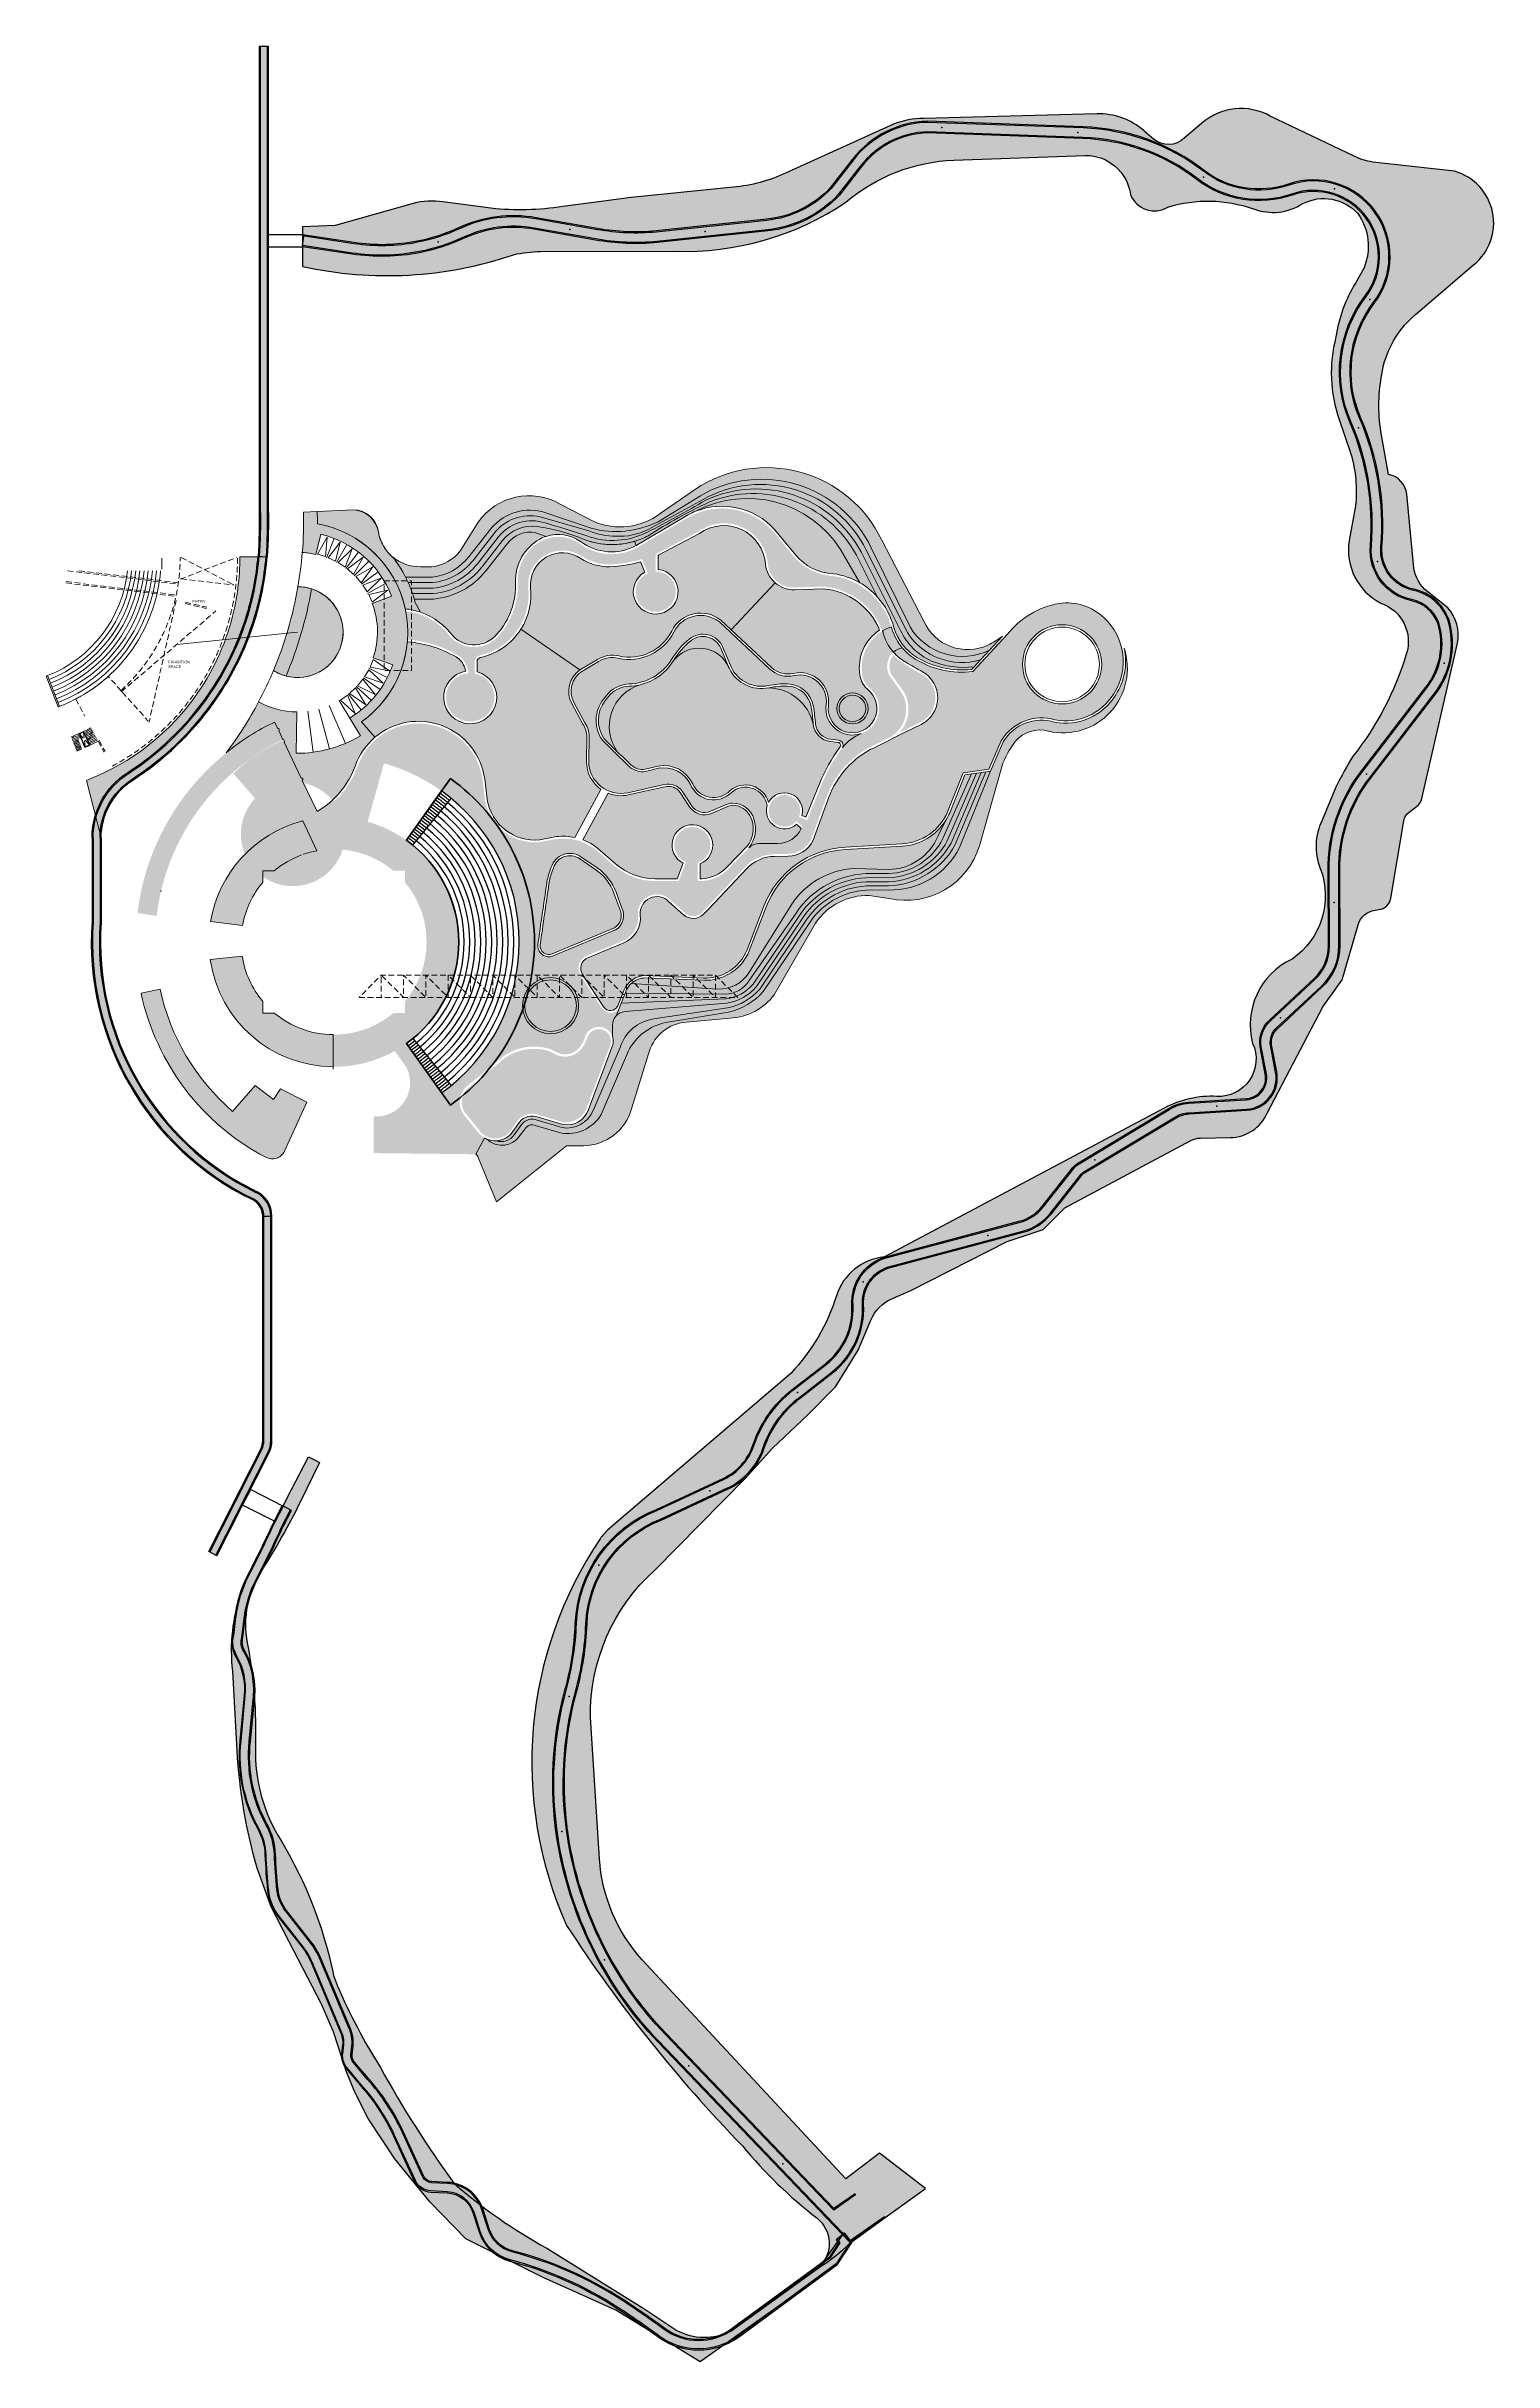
# Model space of a CAD drawing. Header units: inches. Extents: x -1373420 to 1275728, y -1279082 to 1370051.
# Drawn here: x -90325 to -77708, y 76850 to 97035 of the extents above; entities that cross this region are included whole.
import ezdxf

# ---------------------------------------------------------------- set-up
doc = ezdxf.new("R2010")
doc.units = ezdxf.units.IN
doc.header["$LTSCALE"] = 100
doc.header["$MEASUREMENT"] = 0
doc.linetypes.add('DASHED', pattern=[0.75, 0.5, -0.25])
for name, color, linetype, true_color in [('1', 7, 'Continuous', 0xcbf8a0), ('10', 7, 'Continuous', 0x254705), ('11', 7, 'Continuous', 0x193003), ('2', 7, 'Continuous', 0xb0f471), ('3', 7, 'Continuous', 0x96f240), ('4', 7, 'Continuous', 0x7cee11), ('5', 7, 'Continuous', 0x63bf0d), ('6', 7, 'Continuous', 0x57a70c), ('7', 7, 'Continuous', 0x4a8e0b), ('8', 7, 'Continuous', 0x3e7709)]:
    doc.layers.add(name, color=color, linetype=linetype, true_color=true_color)
doc.layers.add('a Walkway', color=7, linetype='Continuous', lineweight=30, true_color=0x4b2e26)
doc.layers.add('Building', color=250, linetype='Continuous', lineweight=60)
doc.styles.get("Standard").update_dxf_attribs({"font": 'arial.ttf'})

# ---------------------------------------------------------------- blocks, each defined once
blk = doc.blocks.new('A$Ccdfa7642')
blk.add_line((337.8955263247304, 2201.700333920693), (721.3400049508549, 2738.88776099866))
at = {"lineweight": 25}
for p, q in [((337.8955263245157, 2201.700333920392), (644.6511092254259, 2631.450275583124)), ((395.1128551435672, 2157.92979794207), (729.6221989054225, 2566.448462064069)), ((337.8955263245157, 429.7499416627325), (644.6511092254259, 0)), ((395.1128551435672, 473.5204776410537), (729.6221989054225, 65.00181351905485))]:
    blk.add_line(p, q, dxfattribs=at)
for centre, radius, start, end in [((-294.5137223487832, 1315.725137791793), 1616.528137423857, 305.5192525810716, 54.48074741949377), ((-294.513722348785, 1315.725137791793), 1376.528137423853, 305.5192525804688, 54.48074741949455), ((-294.513722348785, 1315.725137791331), 1400.528137423853, 50.68818570079287, 54.48074741952603), ((-294.513722348785, 1315.725137791793), 1424.528137423853, 305.5192525804688, 54.48074741949436), ((-294.513722348785, 1315.725137791331), 1448.528137423853, 50.68818570079287, 54.48074741952603), ((-294.513722348785, 1315.725137791793), 1472.528137423853, 305.5192525804688, 54.48074741949418), ((-294.513722348785, 1315.725137791331), 1496.528137423853, 50.68818570079287, 54.48074741952603), ((-294.513722348785, 1315.725137791793), 1520.528137423853, 305.5192525804688, 54.48074741949403), ((-294.513722348785, 1315.725137791331), 1544.528137423853, 50.68818570079287, 54.48074741952603), ((-294.513722348785, 1315.725137791793), 1568.528137423853, 305.5192525804688, 54.48074741949387), ((-294.513722348785, 1315.725137791331), 1592.528137423853, 50.68818570079287, 54.48074741952603), ((-294.513722348785, 1315.725137791331), 1112.528137423853, 50.68818570079287, 54.48074741952603), ((-294.513722348785, 1315.725137791793), 1136.528137423853, 305.5192525804688, 54.48074741949572), ((-294.513722348785, 1315.725137791331), 1160.528137423853, 50.68818570079287, 54.48074741952603), ((-294.513722348785, 1315.725137791793), 1184.528137423853, 305.5192525804688, 54.48074741949544), ((-294.513722348785, 1315.725137791331), 1208.528137423853, 50.68818570079287, 54.48074741952603), ((-294.513722348785, 1315.725137791793), 1232.528137423853, 305.5192525804688, 54.4807474194952), ((-294.513722348785, 1315.725137791331), 1256.528137423853, 50.68818570079287, 54.48074741952603), ((-294.513722348785, 1315.725137791793), 1280.528137423853, 305.5192525804688, 54.48074741949496), ((-294.513722348785, 1315.725137791331), 1304.528137423853, 50.68818570079287, 54.48074741952603), ((-294.513722348785, 1315.725137791793), 1328.528137423853, 305.5192525804688, 54.48074741949474), ((-294.513722348785, 1315.725137791331), 1352.528137423853, 50.68818570079287, 54.48074741952603), ((-294.513722348785, 1315.725137791793), 1112.528137423853, 305.5192525804688, 309.3118142991998), ((-294.513722348785, 1315.725137791793), 1160.528137423853, 305.5192525804688, 309.3118142991998), ((-294.513722348785, 1315.725137791793), 1208.528137423853, 305.5192525804688, 309.3118142991998), ((-294.513722348785, 1315.725137791793), 1256.528137423853, 305.5192525804688, 309.3118142991998), ((-294.513722348785, 1315.725137791793), 1304.528137423853, 305.5192525804688, 309.3118142991998), ((-294.513722348785, 1315.725137791793), 1352.528137423853, 305.5192525804688, 309.3118142991998), ((-294.513722348785, 1315.725137791793), 1400.528137423853, 305.5192525804688, 309.3118142991998), ((-294.513722348785, 1315.725137791793), 1448.528137423853, 305.5192525804688, 309.3118142991998), ((-294.513722348785, 1315.725137791793), 1496.528137423853, 305.5192525804688, 309.3118142991998), ((-294.513722348785, 1315.725137791793), 1544.528137423853, 305.5192525804688, 309.3118142991998), ((-294.513722348785, 1315.725137791793), 1592.528137423853, 305.5192525804688, 309.3118142991998)]:
    blk.add_arc(centre, radius, start, end, dxfattribs=at)
at = {"layer": 'Building', "lineweight": 35, "flags": 128}
blk.add_lwpolyline([(721.3400049508549, 2738.88776099866), (337.8955263247306, 2201.700333920693, -0.2422984408265646), (794.014415074743, 1315.725137791566, -0.2422984408272605), (337.8955263241871, 429.7499416625053), (721.3400049503173, -107.4374854158975, 0.2422984408272594), (1454.014415074743, 1315.725137791566, 0.2422984408271626)], format="xyb", close=True, dxfattribs=at)

msp = doc.modelspace()

# ---------------------------------------------------------------- hatches: boundary and pattern name
at = {"lineweight": 15, "true_color": 0xab9754}
h = msp.add_hatch(color=55, dxfattribs=at)
h.dxf.hatch_style = 1
h.paths.add_polyline_path([(-82878.2516727924, 91447.58917489786, -0.375266093011704), (-82889.35348641535, 91051.1347916514), (-82840.23816080586, 91075.31056654453), (-82708.67926257488, 91140.06710168606, 0.6042098036574278), (-82697.47553206465, 91564.83650454415, -0.07272109721391756), (-82940.51028284518, 91724.52033198696, 0.3712156512034206), (-82941.29927398424, 91534.78956892871)])
at = {"layer": '1', "lineweight": 15}
h = msp.add_hatch(color=256, dxfattribs=at)
h.dxf.hatch_style = 1
h.paths.add_polyline_path([(-85074.22308094348, 88251.67507639976), (-85223.5818212177, 87773.12448678965, -0.3342036669460835), (-85640.81000609382, 87450.77818258219), (-85791.66262320566, 87448.85692238277), (-86400.96377063249, 86961.44234008004), (-86559.19781807376, 87348.87814062787, 0.1489697794909666), (-86581.28595867223, 87375.99774486266), (-86499.49047615816, 87525.15472932487, 0.5022117196167288), (-86200.65445056921, 87534.24158178824), (-86141.72299114102, 87608.3044772388, -0.2732670400496296), (-86078.58318790002, 87632.4444174119), (-85842.90664671673, 87561.96060778564, 0.3127336076287062), (-85488.13606495297, 87722.85284824416), (-85250.3480906059, 88277.95193793369, -0.2271624270208726), (-84924.30504846325, 88523.65330648259), (-84378.65899217068, 88615.93305400293, 0.1615675613345863), (-84077.40732255563, 88793.85980308091), (-83670.3674918861, 89397.60178774035, -0.2513744690114892), (-83134.12114631012, 89680.23279831717), (-82963.70455081854, 89678.87644658484, 0.2818062236585344), (-82365.10516407745, 90049.57123512926), (-82094.38166747973, 90714.85656886631), (-81982.99042223077, 90972.03778695525, -0.3432048736256739), (-81536.76428844282, 91142.56831456338, 0.3109098634611182), (-81003.17127040782, 91380.08982836631, 0.200704848989845), (-80929.82888295158, 91787.92425110893, -0.5978518252383129), (-81611.0493105361, 91068.83147877411, 0.278187552602394), (-81879.72244190323, 90974.37188864307, 0.08246578022467038), (-81996.13547689779, 90754.7294761833), (-82183.16862056605, 90091.28738283057, -0.4049378251884084), (-82978.97438838272, 89606.46483313863), (-83152.09874975614, 89631.27568735357, 0.2577583994147788), (-83619.31552464506, 89391.78061952427), (-83979.53869318447, 88766.96750060364, -0.2229425950776376), (-84365.21962401483, 88562.00299003214), (-84779.89166511342, 88524.59292265293, 0.2956393045252859)])
h.paths.add_polyline_path([(-82795.98343579957, 91974.46902417555, 0.3914538666269115), (-82102.81219076936, 91771.02997654771), (-81991.11686217395, 91891.30038393004, -0.04397466170635395), (-82118.32600687529, 91813.46411374574, -0.4160119035359017), (-82675.16893151318, 92021.97581315013), (-83041.95127509392, 92728.35901983076, 0.466161922910684), (-84694.10569119078, 93154.19435077078), (-84972.6847231588, 92961.39728781965, -0.2664354899035367), (-85552.44401865089, 92891.92889315121), (-85846.4013614011, 93044.55796575994, 0.3877567826415069), (-86560.98605941076, 92885.91438273247), (-86713.40391213642, 92638.67711950281, -0.1991245523803044), (-86964.05285923547, 92497.66738769365), (-87062.35029131596, 92497.66738769365, -0.183793371259078), (-87306.19432502385, 92583.60250867977, -0.04962899244860271), (-87193.20638172346, 92407.66738769365), (-86958.96562228826, 92407.66738769365, 0.2022899695865489), (-86642.59472548435, 92583.12481004884), (-86461.56700527141, 92813.8699537837, -0.2992212441155276), (-86006.78778226892, 92978.55312456074), (-85575.72377681904, 92833.06022536749, 0.1788429922802036), (-84992.60587564463, 92889.27053886521), (-84623.75496366862, 93116.65093671149, -0.4335294779213748), (-83137.33123674212, 92669.57060148403)])
at = {"layer": '10', "lineweight": 15, "true_color": 0xbdbdbd}
h = msp.add_hatch(color=9, dxfattribs=at)
h.dxf.hatch_style = 1
edge = h.paths.add_edge_path()
edge.add_arc((-83550.92625114319, 91807.7939862203), 614.9600598365263, 14.36205043846743, 15.62333375730171)
edge.add_arc((-82842.49501509356, 91615.97090881752), 375.8502533724133, 108.0076954294793, 121.0314089585263)
edge.add_arc((-83600.23982762938, 91723.94903533116), 603.2554249816552, 20.274550745045474, 20.785985400254503, ccw=False)
edge.add_arc((-82612.7919940039, 92040.43605621731), 435.0457886532553, 194.2988657649115, 221.2631674506862)
edge.add_arc((-82830.73588984474, 91629.1968155962), 165.3856600071645, 101.32558030859599, 131.2631674506922, ccw=False)
edge.add_arc((-82488.76020393168, 92104.69021917076), 488.2529986523378, 197.1970635338939, 219.9212009252839, ccw=False)
edge = h.paths.add_edge_path()
edge.add_arc((-83444.55970180276, 92888.80342767457), 472.4502048068013, 219.7252988294319, 267.42682293584863, ccw=False)
edge.add_line((-83807.9293907726, 92586.85696692376), (-83993.74842673846, 92810.47609839393))
edge.add_arc((-84435.29296349993, 92408.77078130594), 596.9327765508081, 42.29508036095165, 118.3615856506124)
edge.add_line((-84718.8565285141, 92934.05208148433), (-85172.75283881635, 92665.21327322617))
edge.add_arc((-85397.78396115042, 93075.93467706798), 468.3279594394619, 232.8839395087134, 298.7179984189524, ccw=False)
edge.add_arc((-85862.8746314781, 92432.66604116074), 325.7340035041989, 55.92811407201945, 117.5060770657842)
edge.add_arc((-85815.54085101042, 92373.7497969289), 400.1240437149739, 119.6220099808263, 181.6026343004784)
edge.add_arc((-86869.9777429887, 92332.64429837013), 655.1526966756605, -41.85746949984241, 2.617098038516474, ccw=False)
edge.add_arc((-86596.28955996843, 92078.73909838693), 281.956532618901, 225.2092353121449, 319.4602001744089, ccw=False)
edge.add_arc((-87255.55001461369, 91545.83979407215), 568.2630035434536, 35.84841908757031, 72.25459228840607)
edge.add_arc((-87263.8491347695, 91507.16798621298), 607.6366911204115, 72.62068210456232, 83.15494714906252)
edge.add_arc((-88133.76920926626, 91927.87382577191), 959.8694496086421, -3.892731132771587, 10.966432681065385, ccw=False)
edge.add_arc((-87252.39433258897, 90852.68294997975), 1012.902916209418, 57.98862597579182, 85.68105984473033, ccw=False)
edge.add_arc((-86869.04322232504, 91549.36366878853), 223.3729737036407, 5.130911445874403, 46.564902685218215, ccw=False)
edge.add_arc((-86629.78767589628, 91359.09047233767), 210.9181645868815, 94.56245408107215, 439.0678149690901)
edge.add_line((-86589.78767589628, 91566.18096500379), (-86589.78767589628, 91670.21032424661))
edge.add_arc((-86533.78767589628, 91670.21032424661), 56, 102.49797742166788, 180, ccw=False)
edge.add_arc((-86663.50566032666, 92255.4281036058), 543.4218921283847, 282.4979774216663, 365.7565224041086)
edge.add_arc((-85824.55794924175, 92340.0021691447), 299.7779860122645, 55.42220149061711, 185.7565224041058, ccw=False)
edge.add_arc((-85417.2720867215, 92955.48024558062), 438.3468688516676, 237.2468961088546, 270.2059514667869)
edge.add_arc((-85460.25672048374, 93639.29548264187), 1123.043656791696, 272.2739868238182, 286.9444240055226)
edge.add_line((-85132.95242211368, 92565.00550720295), (-85080.91793143067, 92441.89650416275))
edge.add_arc((-85012.67294775214, 92280.43490834674), 175.2918273073156, 112.9123255433432, 449.999999999997)
edge.add_line((-85012.67294775214, 92455.72673565405), (-85012.67294775214, 92609.29751106745))
edge.add_arc((-85460.25672048365, 93639.29548264183), 1123.043656791622, 293.4872696967902, 294.5842463544901)
edge.add_line((-84993.03599270727, 92618.05513551681), (-84642.99308846975, 92803.2561405699))
edge.add_arc((-84417.81375350789, 92493.14693059458), 383.2407272268624, 3.936029569580228, 125.98449478762441, ccw=False)
edge.add_arc((-83810.55301869367, 92542.68089208318), 226.1200835775708, 185.8958843067278, 271.8591287940982)
edge.add_line((-83803.21718004654, 92316.679835297), (-83548.21559479028, 92324.95701112442))
edge.add_arc((-83600.23982762927, 91723.9490353311), 603.2554249815558, 20.785985400263996, 85.05271560172707, ccw=False)
edge.add_arc((-82842.49501509356, 91615.9709088175), 375.8502533724284, 108.00769542947921, 121.0314089585259, ccw=False)
edge.add_arc((-83550.92625114307, 91807.79398622036), 614.9600598364177, 15.62333375729821, 82.04046895750159)
h = msp.add_hatch(color=9, dxfattribs=at)
h.dxf.hatch_style = 1
h.paths.add_polyline_path([(-85245.38340800063, 91475.68253838716, 0.2521107332970371), (-84874.7586561201, 91690.02377171975, -0.0829259739843411), (-84720.08228979923, 91867.08870524504, -0.5012545487415245), (-84427.08463054508, 91794.76874674483), (-84352.64038287682, 91618.44778041428, 0.3387554636246091), (-84038.49701571494, 91460.64808384453, -0.04955118900933771), (-83879.70101763497, 91477.4009901423, -0.3948351609860095), (-83634.61089029736, 91261.51370214384, -0.01203243282255995), (-83619.64387537466, 91125.07878220282, 0.343800218914046), (-83486.52177554395, 90993.6919295419), (-83418.72108808739, 90985.75336920538, -0.5267158319320228), (-83384.91069784435, 90921.54168794205, -0.1317832492069434), (-83222.04614267612, 91042.92296472873, -0.5607280605643759), (-83527.32953122561, 91295.44090297302, 0.5220180837361204), (-83805.85738496744, 91548.6348157117, -0.2492795989135191), (-84017.6751392757, 91605.45956699026), (-84458.17932993997, 92016.40928771894, 0.4771350799960767), (-84855.58787302751, 91928.55249071645, -0.3459883115579945), (-85338.58970228265, 91700.12549043563, 0.1935368481532124), (-85511.3084404977, 91672.6218942228), (-85656.5150510162, 91585.52941263455, 0.3896817821074037), (-85726.06052461252, 91315.08438243449), (-85630.49051710134, 91136.53778195463, -0.1597604140042946), (-85593.04252581773, 91015.06622505386), (-85596.86458324999, 90800.3910228794, 0.4775916372041619), (-85255.95860348371, 90528.07551968214), (-84939.2125581853, 90597.94654714642, -0.3266813586423369), (-84783.11364113641, 90540.2062971848), (-84700.99140712651, 90416.21921867316, 0.360429110688052), (-84533.84789554504, 90365.86427139012), (-84372.6343684764, 90433.8820385491, -0.38440506528258), (-84156.03250401662, 90296.3476847004, -0.2490906013562698), (-84200.11059492742, 90047.7058015744, -0.1959915444209935), (-84108.42021714209, 90085.33951670001), (-83950.62941752732, 90084.32490898529, 0.296774234878198), (-83744.02595159065, 90216.91438291434), (-83785.31558936805, 90252.41274206359, -0.7597885678813399), (-84041.60230931241, 90415.26105496458, 0.5831911520433577), (-84352.8355463892, 90530.34813359895, -0.5340346564737232), (-84708.81767142392, 90597.97340279713, 0.3734787799153355), (-85018.76286206557, 90733.39340261783), (-85080.5982554476, 90718.19799395485, -0.2717797679335289), (-85239.97367601545, 90754.37883940227, -0.00785457329766711), (-85477.70816650588, 90984.75562282749, -0.3303156768486304), (-85468.38047594915, 91342.972250693), (-85421.97217809255, 91399.00428932553, -0.1919326099751962)])
h = msp.add_hatch(color=9, dxfattribs=at)
h.dxf.hatch_style = 1
edge = h.paths.add_edge_path()
edge.add_line((-85665.50296842484, 89969.49611501806), (-85522.16026315399, 89871.778681216))
edge.add_arc((-85774.66162584568, 89508.46965430831), 442.4368736823083, 37.59441567012681, 55.20053051664257, ccw=False)
edge.add_line((-85424.09716392236, 89778.38620665402), (-85350.97476228185, 89872.47091723136))
edge.add_arc((-85017.01872733969, 90302.16354477344), 544.2080369108127, 229.081210400123, 232.14573798409572, ccw=False)
edge.add_line((-85373.46881659559, 89890.93888438963), (-85529.75571769578, 90026.9265011925))
edge.add_arc((-85818.23502425576, 89667.8595476977), 460.5967731165377, 51.22112792310241, 96.87421556313339)
edge.add_line((-85873.36388092357, 90125.14523145335), (-86019.81851019533, 90097.53748676652))
edge.add_arc((-86066.28786944304, 90534.72208240403), 439.6473268559915, 188.9291030414077, 276.06731938701296, ccw=False)
edge.add_line((-86500.60717810606, 90466.4834559958), (-86522.69763813642, 90645.01294950373))
edge.add_arc((-87081.19658595521, 90566.43023725547), 564.0002813642664, 8.009134836714766, 159.8917975626104)
edge.add_arc((-88357.19239844944, 91028.93027576295), 793.234107649886, 288.9162121905289, 340.2075554549962, ccw=False)
edge.add_arc((-87818.42032103156, 89227.06774149754), 1088.528137423857, 74.30232245907791, 104.9937650872763, ccw=False)
edge.add_line((-87523.90659868359, 90274.99673399283), (-87381.05016710455, 90783.30376714944))
edge.add_arc((-87818.42032103156, 89227.06774149749), 1616.528137423875, 7.642276472657784, 74.30232245955091, ccw=False)
edge.add_line((-86216.25069856233, 89442.04615883264), (-86001.81093247558, 89470.81959260677))
edge.add_arc((-30679.84793047575, 81514.72793394845), 55891.13511886846, 171.5422626192755, 171.816158310824, ccw=False)
edge.add_arc((-85389.45353346225, 89649.88146067597), 579.9999999996695, 159.2279934901753, 171.5422626192759, ccw=False)
edge.add_line((-85931.75298969241, 89855.57856753969), (-85922.99876140265, 89878.65819813652))
edge.add_arc((-85760.90438727758, 89829.55079581607), 169.3697820913161, 55.71755153317082, 163.1455202222905, ccw=False)
edge = h.paths.add_edge_path()
edge.add_arc((-83972.52788910968, 89632.62140048684), 360.0000000000027, 90.76607536240442, 136.6674481459338, ccw=False)
edge.add_line((-83977.34113915614, 89992.5892221376), (-83859.25847311478, 89994.16814492909))
edge.add_arc((-83862.29325774702, 90221.13013582949), 226.9822795533579, 270.7660753624027, 333.9711724502905)
edge.add_line((-83658.33302533589, 90121.52502137225), (-83521.52268384126, 90494.62003960193))
edge.add_arc((-82773.91593902154, 90220.47986333318), 796.284296683416, 115.62941206169, 159.8625006194477, ccw=False)
edge.add_line((-83118.34762553158, 90938.41822731191), (-82979.29289316882, 91006.86439692817))
edge.add_arc((-83110.72411845913, 91255.71641076457), 281.4275959669525, 297.8407804118531, 399.6629148805588)
edge.add_line((-82894.07754125175, 91435.34311355697), (-82971.70356484185, 91542.70675176277))
edge.add_arc((-82830.73588984474, 91629.19681559621), 165.3856600071514, 131.2631674506925, 211.5310042042223, ccw=False)
edge.add_arc((-82612.7919940039, 92040.43605621731), 435.0457886532567, 194.2988657649134, 221.2631674506848, ccw=False)
edge.add_arc((-83600.23982762895, 91723.94903533088), 603.255424981351, 20.27455074508199, 20.7859854002928)
edge.add_arc((-82842.49501509356, 91615.9709088175), 375.8502533724237, 121.0314089585247, 188.7847390527664)
edge.add_arc((-83017.08953409703, 91588.99363610786), 199.1838465976596, 188.7858109017567, 225.1789656269503)
edge.add_arc((-83297.5014604438, 91262.49696221587), 232.1771852527735, -71.03501667932318, 52.91325251881682, ccw=False)
edge.add_arc((-83077.21053314264, 90678.63510146007), 392.0242353653423, 111.6820561553926, 141.7115111862466)
edge.add_arc((-83423.83794901686, 90942.05190773979), 44.00000000000068, 313.3186433284293, 332.2158861164633, ccw=False)
edge.add_arc((-82191.06410142858, 90036.00728229385), 1486.65706273414, 143.9905981606629, 157.7612233397678)
edge.add_line((-83567.13566945135, 90598.65838364942), (-83693.29938450179, 90289.01075828157))
edge.add_line((-83693.29938450179, 90289.01075828157), (-83763.38920138715, 90317.56835395169))
edge.add_arc((-83890.80809005102, 90369.4842707695), 137.5893731629347, 337.8319119195526, 679.3130287075786)
edge.add_line((-83786.47646246987, 90279.78618219658), (-83736.24876756524, 90236.60341652117))
edge.add_arc((-83949.1826039707, 90309.33193848381), 225.0116810150454, 269.6315885406982, 341.14216464054545, ccw=False)
edge.add_line((-83950.62941752732, 90084.32490898529), (-84108.42021714206, 90085.33951670001))
edge.add_arc((-84108.1051199242, 89954.05823573314), 131.2816591095522, 90.13751927097867, 134.4932352264822)
edge.add_line((-84200.11059492742, 90047.7058015744), (-84378.4249886543, 89863.38819976372))
edge.add_arc((-84628.62209066871, 90105.4364041655), 348.1176857192586, 273.4660811719589, 315.94841899001466, ccw=False)
edge.add_line((-84607.57571770166, 89757.95550786261), (-84645.7264020151, 89757.95550786261))
edge.add_line((-84645.7264020151, 89757.95550786261), (-84645.7264020151, 89920.8662654249))
edge.add_arc((-84693.24700504131, 90071.08965371386), 157.5603823966818, 287.5538775962363, 609.1837375216011)
edge.add_line((-84749.23959787827, 89923.81404932405), (-84812.29722252066, 89757.95550786261))
edge.add_line((-84812.29722252066, 89757.95550786261), (-85017.01872733966, 89757.95550786261))
edge.add_arc((-85017.01872733966, 90302.16354477343), 544.2080369108153, 232.1457379840915, 270, ccw=False)
edge.add_line((-85350.97476228187, 89872.47091723136), (-85424.09716392237, 89778.38620665402))
edge.add_arc((-85774.6616258457, 89508.4696543083), 442.4368736823262, 19.988300823621614, 37.594415670126295, ccw=False)
edge.add_line((-85358.87607077399, 89659.707081513), (-85308.15836437527, 89520.27274904176))
edge.add_arc((-85433.43183584863, 89455.14752467464), 141.1904299301437, -60.71559573220418, 27.468317910397502, ccw=False)
edge.add_line((-85364.36923465744, 89332.00088598498), (-85654.2447718988, 89210.4837020498))
edge.add_line((-85654.24477189881, 89210.4837020498), (-85611.31415204873, 89108.07401734391))
edge.add_line((-85611.31415204873, 89108.07401734391), (-85303.63960567673, 89233.64872010722))
edge.add_arc((-85387.31445101314, 89438.66310210542), 221.4325553485173, 292.202401872582, 365.6151046313104)
edge.add_arc((-85002.52793636778, 89476.49416717979), 165.2092056364744, 44.309063218859876, 185.6151046313101, ccw=False)
edge.add_line((-84884.30716172079, 89591.89750365191), (-84756.85696087623, 89478.51737155998))
edge.add_arc((-84686.29861459645, 89557.83175617656), 106.1567324141306, 228.3435996760079, 313.4355626438817)
edge.add_line((-84613.31178967617, 89480.74625024386), (-84567.7780530116, 89526.27998690843))
edge.add_line((-84567.7780530116, 89526.27998690841), (-84234.38576962093, 89879.66481856178))
edge = h.paths.add_edge_path()
edge.add_line((-85611.31415204873, 89108.07401734393), (-85654.24477189881, 89210.4837020498))
edge.add_line((-85654.24477189881, 89210.4837020498), (-85907.01076145822, 89104.52301444518))
edge.add_arc((-85944.12521653282, 89193.05841541292), 96.00000000000391, 172.0900540023757, 292.74365955691815, ccw=False)
edge.add_arc((-30679.84793047528, 81514.72793394786), 55891.13511886901, 171.8161583108235, 172.0900540023726, ccw=False)
edge.add_line((-86001.81093247558, 89470.81959260677), (-86216.25069856233, 89442.04615883264))
edge.add_arc((-87818.42032103156, 89227.06774149749), 1616.528137423878, -10.699298123013023, 7.6422764726575, ccw=False)
edge.add_arc((-87823.30612833396, 89230.19114699554), 1621.910320856412, 305.59562880847693, 349.2243256489815, ccw=False)
edge.add_line((-86879.25548945752, 87911.34260370578), (-87186.01107235876, 88341.09254536829))
edge.add_line((-87186.01107235876, 88341.09254536829), (-87287.53609253347, 88276.7754486237))
edge.add_line((-87287.53609253347, 88276.7754486237), (-87188.18876849308, 88137.59458577845))
edge.add_arc((-87447.57816162094, 87999.13961459948), 294.0282916853428, -32.97051856606981, 28.092081429986592, ccw=False)
edge.add_arc((-87447.57816162091, 87999.13961459945), 294.0282916853046, 265.5813528782348, 327.0294814339319, ccw=False)
edge.add_line((-87470.23113576157, 87705.98525411003), (-87470.23113576217, 87386.19240227039))
edge.add_line((-87470.23113576215, 87386.1924022704), (-86581.28595867223, 87375.99774486266))
edge.add_line((-86581.28595867223, 87375.99774486266), (-86503.79434337071, 87517.30647370956))
edge.add_line((-86503.79434337071, 87517.30647370956), (-86552.51654992954, 87555.43453839654))
edge.add_line((-86552.51654992954, 87555.43453839654), (-86690.87963715459, 87727.16928989752))
edge.add_arc((-86540.3437151575, 87830.30488778197), 182.4774379546604, 126.9033472648265, 214.415933401813, ccw=False)
edge.add_line((-86649.91538440363, 87976.22289441964), (-86338.58927030323, 88230.98409711369))
edge.add_arc((-86072.40745615057, 87851.15871881584), 463.8103881810897, 73.23834787594899, 125.0227905969048, ccw=False)
edge.add_line((-85938.64871380708, 88295.26307032727), (-85862.38427547747, 88258.77118102726))
edge.add_arc((-85801.43851808403, 88406.74791297814), 160.035928913251, 247.615176633403, 325.6966159107671)
edge.add_arc((-85967.49356606198, 88520.03735882584), 361.0552749957499, 325.6966159107681, 338.6431780386419)
edge.add_arc((-85508.60541562259, 88360.8816066923), 125.709047315093, 19.864449937469885, 167.2851531324668, ccw=False)
edge.add_line((-85390.37616475546, 88403.59704671422), (-85389.71760331362, 88500.75588081934))
edge.add_arc((-85269.72035985359, 88499.94251620458), 120.0000000000034, 137.2115250908537, 179.6116440294097, ccw=False)
edge.add_line((-85357.78434223053, 88581.45776022629), (-85325.38521815126, 88660.86472147374))
edge.add_arc((-85407.44429748642, 88698.84471757634), 90.42219088967015, 213.0265766200417, 335.1635441213435, ccw=False)
edge.add_line((-85483.25587610895, 88649.56209232114), (-85666.57874176696, 88931.56808877876))
edge.add_arc((-85565.96860010602, 88996.97144798115), 119.9999999999928, 112.20240187257679, 213.0265766200424, ccw=False)
at = {"layer": '11', "lineweight": 15, "true_color": 0xab9754}
h = msp.add_hatch(color=55, dxfattribs=at)
h.dxf.hatch_style = 1
edge = h.paths.add_edge_path()
edge.add_arc((-84092.47711428147, 91744.77987076095), 309.2139750730935, 205.8016236982943, 282.1086051852912, ccw=False)
edge.add_line((-84370.86444647433, 91610.192443209), (-84374.65910593336, 91619.18008219615))
edge.add_arc((-84634.32317238467, 91504.25276314397), 283.9607650196659, 23.8741818785994, 141.8846069944402)
edge.add_arc((-85259.10831629585, 91927.01532552246), 471.5414242913116, 283.44061187225986, 328.34184856836055, ccw=False)
edge.add_arc((-85036.99410016018, 91105.14026169354), 380.2736735451443, 107.2095245623408, 215.8585354165677)
edge.add_arc((-78026.72491203697, 98435.85424039597), 10517.36314583056, 225.9053070380296, 226.8005421313392)
edge.add_arc((-85129.46287046495, 90872.06312593605), 141.4380049442672, 226.8005421313349, 279.7329424927258)
edge.add_line((-85105.55191482636, 90732.660918482), (-84991.90420709908, 90760.58866775432))
edge.add_arc((-84941.79386290167, 90487.15113632439), 277.9912412110683, 25.34937347996612, 100.38482963819689, ccw=False)
edge.add_arc((-84508.19745261225, 90683.2815530896), 198.0044786291531, 202.9200605248142, 315.4863149644112)
edge.add_arc((-84230.09376424833, 90386.6839444781), 208.8997735042253, 16.082167458422987, 130.9489505407112, ccw=False)
edge.add_arc((-83890.80809005102, 90369.48427076952), 157.5893731629526, -14.876896870547796, 151.5525191398395, ccw=False)
edge.add_line((-83738.5011625849, 90329.0242858496), (-83704.27450127286, 90315.07887696823))
edge.add_line((-83704.27450127286, 90315.07887696823), (-83585.65264748997, 90606.21627194677))
edge.add_arc((-82191.06410142845, 90036.0072822939), 1506.657062734235, 143.9085231041979, 157.7616940822392, ccw=False)
edge.add_arc((-83423.83794901689, 90942.05190773978), 24.00000000000645, 309.5379574812078, 443.3218318132127)
edge.add_line((-83421.04693396445, 90965.8890685392), (-83488.84762142104, 90973.82762887573))
edge.add_arc((-83468.83541556183, 91144.7454347822), 172.0853996108742, 187.2769685375103, 263.3218318131994, ccw=False)
edge.add_arc((-84038.64419677891, 91033.60742938201), 408.9866857406233, 12.61765359764189, 88.45467034727955)
edge = h.paths.add_edge_path()
edge.add_arc((-85259.10831629588, 91927.01532552252), 471.5414242913632, 271.74181241528447, 283.44061187225844, ccw=False)
edge.add_arc((-85237.48053139896, 91215.80267279268), 239.9999999999787, 91.74181241528703, 134.9899280552881)
edge.add_line((-85407.15632394757, 91385.5381299694), (-85452.79829104987, 91330.43133695913))
edge.add_arc((-85231.50857943416, 91157.5745283895), 280.7999514527176, 142.0054125627976, 214.7180285164657)
edge.add_arc((-78026.724912036, 98435.85424039511), 10517.36314583062, 225.0100719447179, 225.9053070380231)
edge.add_arc((-85036.99410016018, 91105.14026169355), 380.2736735451431, 107.20952456234559, 215.8585354165817, ccw=False)
edge = h.paths.add_edge_path()
edge.add_arc((-84267.28709131421, 91315.45434978115), 693.6693589465356, 129.380000950623, 148.3418485682623)
edge.add_arc((-84634.32317238467, 91504.25276314397), 283.9607650196665, 23.874181878602712, 141.884606994441, ccw=False)
edge.add_line((-84374.65910593336, 91619.18008219617), (-84445.50971098858, 91786.98951730668))
edge.add_arc((-84600.59026054654, 91721.51315859513), 168.3363609007784, 22.88989457474026, 129.3800009506208)
edge = h.paths.add_edge_path(flags=17)
edge.add_arc((-83874.78331769558, 90669.82018789442), 787.5957750830698, 89.21678865413249, 101.1891168525875)
edge.add_arc((-84038.64419677891, 91033.60742938204), 408.9866857406084, 12.617653597638082, 88.45467034728051, ccw=False)
edge.add_arc((-86461.4496055622, 90882.36892956348), 2832.151447713626, 4.87290381896456, 8.016711184023604)
edge.add_arc((-83872.54054953958, 91238.46480144969), 219.043457493194, 10.22449403366571, 87.77004572713247)
at = {"layer": '2', "lineweight": 15}
h = msp.add_hatch(color=256, dxfattribs=at)
h.dxf.hatch_style = 1
edge = h.paths.add_edge_path()
edge.add_arc((-86108.90342235695, 92550.26241083737), 392.2959679718347, 76.90114139561871, 143.3022813925829, ccw=False)
edge.add_line((-86019.99663992625, 92932.35102690017), (-85595.05841232851, 92809.63687472278))
edge.add_arc((-85351.88405450023, 93434.5371395764), 670.5476189796689, 248.73694475388, 269.285905811218)
edge.add_arc((-85327.41247055272, 93308.14313451758), 545.090999442685, 266.5472202252213, 297.1365162935832)
edge.add_line((-85078.78982998393, 92823.05450316242), (-84598.76035642286, 93085.02762059274))
edge.add_arc((-84099.06311034894, 92186.34360794177), 1028.26567205577, 26.26026045125269, 119.07546849481861, ccw=False)
edge.add_line((-83176.92111604748, 92641.29902847661), (-82819.25713353083, 91923.4180607228))
edge.add_arc((-82340.48249673327, 92232.58078991954), 569.9181923443093, 212.8518464158526, 286.0630850145589)
edge.add_line((-82182.78865350579, 91684.91355721964), (-82102.81219076936, 91771.02997654771))
edge.add_arc((-82339.38176156906, 92247.603612343), 532.0597637140943, 210.88744471388, 296.3996492355953, ccw=False)
edge.add_line((-82795.98343579957, 91974.46902417555), (-83133.5825751941, 92661.9370366928))
edge.add_arc((-84089.90173935771, 92197.04873247351), 1063.328490705706, 25.92543131980239, 120.1362902752582)
edge.add_line((-84623.75496366862, 93116.65093671149), (-84992.60587564463, 92889.27053886521))
edge.add_arc((-85360.22656658263, 93650.21919863397), 845.0963467023246, 255.2265801943903, 295.7855785030388, ccw=False)
edge.add_line((-85575.72377681904, 92833.06022536749), (-86006.78778226892, 92978.55312456074))
edge.add_arc((-86108.90342235693, 92550.26241083734), 440.2959679718622, 76.58956922609437, 143.2227700759196)
edge.add_line((-86461.56700527141, 92813.8699537837), (-86642.59472548435, 92583.12481004884))
edge.add_arc((-87008.74585904696, 92870.38331477555), 465.3859700796847, 276.1404185059238, 321.8845623483015, ccw=False)
edge.add_line((-86958.96562228826, 92407.66738769365), (-87193.20638172346, 92407.66738769365))
edge.add_arc((-88133.76920926661, 91927.87382577197), 1055.869449608922, 24.138639803578485, 27.02673080053421, ccw=False)
edge.add_line((-87170.22646786878, 92359.66738769365), (-86956.45440563877, 92359.66738769365))
edge.add_arc((-87008.74585904695, 92870.38331477556), 513.3859700797002, 275.8460586031183, 321.8845623482994)
edge.add_line((-86604.82982593655, 92553.49691167338), (-86423.44610968666, 92784.69582213867))
edge = h.paths.add_edge_path()
edge.add_arc((-84830.87736177501, 88060.49731439966), 472.4851380120209, 101.40464281351132, 152.5976691451116, ccw=False)
edge.add_line((-84924.30504846325, 88523.65330648259), (-84378.65899217068, 88615.93305400293))
edge.add_arc((-84496.1595902165, 89158.86715516716), 555.5032211861047, 282.2115017595183, 318.9228146688906)
edge.add_line((-84077.40732255563, 88793.85980308091), (-83670.3674918861, 89397.60178774035))
edge.add_arc((-83138.92023756204, 89039.30270318707), 640.9480619522114, 89.57099450050742, 146.0123477387584, ccw=False)
edge.add_line((-83134.12114631117, 89680.23279831717), (-82981.31638404998, 89679.01661979065))
edge.add_arc((-82967.14493803497, 90353.08970080854), 674.2220320006774, 268.7956136008957, 333.24503415237)
edge.add_line((-82365.10516407745, 90049.57123512926), (-82094.38166747973, 90714.8565688663))
edge.add_line((-82094.38166747973, 90714.8565688663), (-82135.57315784498, 90709.14308056104))
edge.add_line((-82135.57315784498, 90709.14308056104), (-82401.15550627778, 90075.29004980566))
edge.add_arc((-83013.49127287333, 90414.18357535067), 699.8599236336606, 272.56455476015196, 331.03793039279935, ccw=False)
edge.add_line((-82982.17605445356, 89715.02460215229), (-83133.83463010716, 89716.23165813892))
edge.add_arc((-83138.91187634166, 89039.28683006464), 676.9638680800122, 89.57027616713025, 146.0130660719616)
edge.add_line((-83700.22667122562, 89417.71222526193), (-84105.98939889061, 88815.86450412284))
edge.add_arc((-84496.15959021647, 89158.86715516706), 519.50322118599, 282.2115017595193, 318.6809626588681, ccw=False)
edge.add_line((-84386.27374824826, 88651.11849829285), (-85029.24633964928, 88555.07338926289))
edge.add_arc((-84984.21028568814, 88204.98147310127), 352.976763991766, 97.33030859719159, 163.1606048013158)
edge.add_line((-85322.05159662999, 88307.23529718234), (-85557.5984217884, 87756.2159577763))
edge.add_arc((-85788.98949543026, 87857.19978219797), 252.4669518094712, 260.846213095717, 336.4225535470371, ccw=False)
edge.add_line((-85829.15318546383, 87607.94802240709), (-86046.86395781822, 87673.05880753305))
edge.add_arc((-86089.71768213491, 87566.92412424154), 114.4596552729383, 68.0127501047694, 141.4909169855461)
edge.add_line((-86179.2834452547, 87638.19113457571), (-86245.76596502514, 87545.87589887288))
edge.add_arc((-86358.38831755621, 87621.8165917565), 135.8336597654526, 250.3455486331903, 326.00840774719546, ccw=False)
edge.add_arc((-86411.80978789163, 87685.04359672236), 191.3031648543677, 247.85773288234031, 272.31706367377694, ccw=False)
edge.add_arc((-86353.454999584, 87640.93839903643), 186.3658192644565, 225.5719872164491, 317.9074715376035)
edge.add_line((-86215.15977213901, 87516.01182597829), (-86141.72299114102, 87608.3044772388))
edge.add_arc((-86089.71768213491, 87566.92412424152), 66.45965527294936, 66.34397888307012, 141.4909169855708, ccw=False)
edge.add_line((-86063.05108989039, 87627.79923111669), (-85842.90664671673, 87561.96060778564))
edge.add_arc((-85781.55989810039, 87898.27401551892), 341.8627382253923, 259.6623630398391, 329.1272340156301)
edge.add_line((-85488.13606495297, 87722.85284824416), (-85250.3480906059, 88277.95193793369))
at = {"layer": '3', "lineweight": 15}
h = msp.add_hatch(color=256, dxfattribs=at)
h.dxf.hatch_style = 1
edge = h.paths.add_edge_path()
edge.add_line((-85029.24633964928, 88555.07338926289), (-84386.27374824826, 88651.11849829285))
edge.add_arc((-84496.15959021647, 89158.86715516706), 519.5032211859904, 282.2115017595193, 318.6809626588681)
edge.add_line((-84105.98939889061, 88815.86450412284), (-83700.22667121555, 89417.71222527685))
edge.add_arc((-83138.91187634166, 89039.28683006467), 676.9638680799876, 89.57027616710309, 146.0130660704405, ccw=False)
edge.add_line((-83133.83463010684, 89716.23165813892), (-82982.17605445356, 89715.02460215229))
edge.add_arc((-83013.49127287333, 90414.18357535069), 699.8599236336635, 272.5645547601519, 331.0379303927988)
edge.add_line((-82401.15550627778, 90075.29004980566), (-82135.57315784498, 90709.14308056104))
edge.add_line((-82135.57315784498, 90709.14308056104), (-82176.76464821017, 90703.4295922558))
edge.add_line((-82176.76464821017, 90703.4295922558), (-82438.04429734402, 90088.23828425034))
edge.add_arc((-83010.46582497418, 90404.37791760893), 653.9194698696089, 272.4016010321442, 331.08880277312403, ccw=False)
edge.add_line((-82983.06426306968, 89751.03281165057), (-83133.54811390431, 89752.23051796066))
edge.add_arc((-83138.9037376348, 89039.27137913188), 712.979253797072, 89.56961227057728, 146.0137299680062)
edge.add_line((-83730.08585055664, 89437.82266279093), (-84134.52655175593, 88837.93583791831))
edge.add_arc((-84452.69474228087, 89105.8811035463), 415.9635354623882, 278.1100685980859, 319.89760077710474, ccw=False)
edge.add_line((-84394.01260049248, 88694.07766855639), (-85279.7855060618, 88619.51965796591))
edge.add_arc((-85269.72035985361, 88499.94251620458), 119.9999999999979, 94.8114061522915, 179.6116440294096)
edge.add_line((-85389.71760331362, 88500.75588081934), (-85390.37616475546, 88403.59704671422))
edge.add_arc((-85508.60541562259, 88360.88160669232), 125.7090473150899, -20.641161878530625, 19.864449937463405, ccw=False)
edge.add_line((-85390.96606857458, 88316.5674035179), (-85598.07336352617, 87766.76699638668))
edge.add_arc((-85784.5812332255, 87827.47932053976), 196.1406937987389, 259.260660415761, 341.96881659202216, ccw=False)
edge.add_line((-85821.1303330663, 87634.7740142696), (-86037.65929493876, 87699.53135520207))
edge.add_arc((-86089.71768213491, 87566.92412424153), 142.4596552729419, 68.56623049712425, 141.2643589160399)
edge.add_line((-86200.84209989567, 87656.06512018513), (-86273.7225538627, 87552.64715915118))
edge.add_arc((-86411.80978789162, 87685.04359672239), 191.3031648543877, 272.31706367377024, 316.2052872530145, ccw=False)
edge.add_arc((-86358.38831755621, 87621.8165917565), 135.8336597654541, 250.3455486331903, 326.0084077471955)
edge.add_line((-86245.76596502514, 87545.87589887288), (-86179.2834452547, 87638.19113457571))
edge.add_arc((-86089.71768213491, 87566.92412424154), 114.4596552729398, 68.0127501047694, 141.490916985546, ccw=False)
edge.add_line((-86046.86395781822, 87673.05880753305), (-85829.15318546383, 87607.94802240709))
edge.add_arc((-85788.98949543026, 87857.19978219797), 252.4669518094733, 260.846213095717, 336.4225535469868)
edge.add_line((-85557.59842178848, 87756.21595777609), (-85322.05159662999, 88307.23529718234))
edge.add_arc((-84984.21028568815, 88204.98147310129), 352.9767639917605, 97.33030859719048, 163.1606048013166, ccw=False)
edge = h.paths.add_edge_path()
edge.add_arc((-86093.56908207163, 92529.8147494132), 368.8700070825394, 71.24353377594048, 142.2682528174059, ccw=False)
edge.add_arc((-88069.47564619785, 85544.23559729787), 7628.05114272561, 71.21142131477171, 74.06297385202657, ccw=False)
edge.add_arc((-85387.41546009894, 93398.40778248486), 671.4965334491028, 250.401275945731, 296.8599180547871)
edge.add_arc((-89407.70760713296, 101282.904201979), 9521.806767417027, 297.0058869158078, 300.4894676847738)
edge.add_arc((-84136.62620617847, 92142.33112306656), 1033.695441062017, 27.563374211881182, 115.1866028540372, ccw=False)
edge.add_line((-83220.25565686557, 92620.65243894573), (-82878.97293333194, 91942.38522920516))
edge.add_arc((-82383.33226077053, 92174.53447194747), 547.3143038537825, 205.0975528497007, 245.7908013132593)
edge.add_arc((-82323.70586031751, 92382.5482636567), 762.1125365883396, 248.1158302450668, 276.4418688541774)
edge.add_line((-82238.20056985458, 91625.24755473853), (-82182.78865350579, 91684.91355721964))
edge.add_arc((-82340.48249673325, 92232.58078991954), 569.9181923443081, 212.851846415851, 286.0630850145582, ccw=False)
edge.add_line((-82819.25713353083, 91923.41806072282), (-83176.92111604748, 92641.29902847661))
edge.add_arc((-84099.06311034894, 92186.34360794176), 1028.265672055777, 26.26026045125292, 119.0754684948199)
edge.add_line((-84598.76035642289, 93085.02762059272), (-85078.78982998393, 92823.05450316242))
edge.add_arc((-85327.41247055274, 93308.14313451761), 545.0909994427138, 266.54722022522225, 297.1365162935825, ccw=False)
edge.add_arc((-85351.88405450023, 93434.5371395764), 670.5476189796694, 248.7369447538799, 269.28590581121796, ccw=False)
edge.add_line((-85595.05841232851, 92809.63687472278), (-86019.99663992625, 92932.35102690017))
edge.add_arc((-86108.90342235695, 92550.26241083737), 392.2959679718358, 76.90114139561862, 143.3022813925829)
edge.add_line((-86423.44610968666, 92784.69582213867), (-86604.82982593655, 92553.49691167338))
edge.add_arc((-87008.74585904695, 92870.38331477556), 513.3859700796984, 275.8460586031183, 321.8845623482994, ccw=False)
edge.add_line((-86956.45440563877, 92359.66738769365), (-87170.22646786878, 92359.66738769365))
edge.add_arc((-88133.76920926661, 91927.87382577229), 1055.869449608804, 21.31442652264792, 24.138639803562285, ccw=False)
edge.add_line((-87150.12150991237, 92311.66738769365), (-86954.05838125423, 92311.66738769367))
edge.add_arc((-87008.74585904693, 92870.38331477556), 561.3859700796772, 275.5903405136318, 321.8845623483056)
edge.add_line((-86567.06492638873, 92523.86901329798), (-86385.30267854981, 92755.55041520613))
at = {"layer": '4', "lineweight": 15}
h = msp.add_hatch(color=256, dxfattribs=at)
h.dxf.hatch_style = 1
edge = h.paths.add_edge_path()
edge.add_arc((-84452.69474228087, 89105.88110354631), 415.9635354623923, 278.1100685980858, 319.897600777104)
edge.add_line((-84134.52655175593, 88837.93583791831), (-83730.08585055664, 89437.82266279093))
edge.add_arc((-83138.9037376348, 89039.27137913188), 712.979253797066, 89.56961227056331, 146.0137299680067, ccw=False)
edge.add_line((-83133.54811390414, 89752.23051796066), (-82983.06426306968, 89751.03281165057))
edge.add_arc((-83010.46582497418, 90404.37791760893), 653.9194698696066, 272.4016010321442, 331.0888027731241)
edge.add_line((-82438.04429734402, 90088.23828425034), (-82176.76464821017, 90703.4295922558))
edge.add_line((-82176.76464821017, 90703.4295922558), (-82217.95613857542, 90697.71610395054))
edge.add_line((-82217.95613857542, 90697.71610395054), (-82470.98910215616, 90109.37074296383))
edge.add_arc((-83006.9383110984, 90392.9599605896), 606.3533614316116, 272.16959670182155, 332.1151386444448, ccw=False)
edge.add_line((-82983.98325404947, 89787.04126614677), (-83133.26159770097, 89788.22937778241))
edge.add_arc((-83138.89580457422, 89039.25631839677), 748.9942509609537, 89.56899626548312, 146.0143459717125)
edge.add_line((-83759.94502986691, 89457.9331003371), (-84163.01363687267, 88860.08143472098))
edge.add_arc((-84447.4499819591, 89099.00922656369), 371.4707580967337, 276.94849501567785, 319.9695916861774, ccw=False)
edge.add_line((-84402.51054056975, 88730.26680870459), (-85313.05048942103, 88692.17260056065))
edge.add_line((-85313.05048942103, 88692.17260056065), (-85325.38521815126, 88660.86472147373))
edge.add_line((-85325.38521815126, 88660.86472147373), (-85357.7843422305, 88581.4577602263))
edge.add_arc((-85269.72035985361, 88499.94251620461), 119.9999999999745, 94.81140615229242, 137.2115250908488, ccw=False)
edge.add_line((-85279.7855060618, 88619.51965796591), (-84394.01260049248, 88694.07766855639))
edge = h.paths.add_edge_path()
edge.add_line((-86529.30002684097, 92494.24111492251), (-86347.13179888218, 92726.43999526429))
edge.add_arc((-86090.99299585845, 92526.55607346629), 324.9010135530143, 81.01257332986182, 142.0324681274416, ccw=False)
edge.add_arc((-86273.67888734638, 91221.09167165593), 1643.044514390201, 66.80477702494858, 81.83186603075808, ccw=False)
edge.add_arc((-85394.66024169809, 93378.69712863202), 687.6467451557058, 250.2930960198062, 297.3761035534098)
edge.add_arc((-82520.28796640888, 88761.43291020107), 4753.663803749186, 115.26209281209489, 122.5576164007301, ccw=False)
edge.add_arc((-84164.37206974438, 92109.79204976841), 1025.532180097323, 28.554872154800478, 112.02510278366759, ccw=False)
edge.add_line((-83263.58589592649, 92599.9966208137), (-83079.81352271303, 92233.50172011611))
edge.add_arc((-83550.9262511431, 91807.79398622041), 634.960059836404, 14.407532473824915, 42.10165493227879, ccw=False)
edge.add_arc((-82488.7602039317, 92104.69021917079), 468.2529986523627, 197.2565028516067, 237.4286085338489)
edge.add_arc((-82338.75526766917, 92378.37123285531), 779.925711010251, 238.9659234213131, 275.8452869164734)
edge.add_line((-82259.32558594152, 91602.5007279671), (-82238.20056985458, 91625.24755473853))
edge.add_arc((-82323.70586031751, 92382.54826365667), 762.1125365883247, 248.115830245064, 276.4418688541775, ccw=False)
edge.add_arc((-82383.33226077053, 92174.53447194747), 547.3143038537855, 205.0975528497014, 245.79080131325628, ccw=False)
edge.add_line((-82878.97293333194, 91942.38522920516), (-83220.25565686557, 92620.65243894573))
edge.add_arc((-84136.62620617847, 92142.33112306654), 1033.695441062026, 27.56337421188186, 115.1866028540386)
edge.add_arc((-89407.70760713282, 101282.9042019789), 9521.80676741683, 297.0058869158238, 300.48946768477333, ccw=False)
edge.add_arc((-85387.41546009894, 93398.40778248485), 671.4965334490902, 250.4012759457023, 296.85991805501953, ccw=False)
edge.add_arc((-88069.47564619756, 85544.23559729756), 7628.051142725808, 71.21142131477713, 74.06297385203058)
edge.add_arc((-86093.56908207166, 92529.8147494132), 368.8700070825145, 71.24353377596088, 142.2682528174071)
edge.add_line((-86385.30267854981, 92755.55041520612), (-86567.06492638873, 92523.86901329798))
edge.add_arc((-87008.74585904693, 92870.38331477556), 561.3859700796799, 275.5903405136318, 321.88456234830556, ccw=False)
edge.add_line((-86954.05838125423, 92311.66738769367), (-87150.12150991237, 92311.66738769365))
edge.add_arc((-88133.76920926661, 91927.87382577141), 1055.869449609115, 18.543566158162207, 21.3144265226922, ccw=False)
edge.add_line((-87132.71827230614, 92263.66738769365), (-86951.76301640892, 92263.66738769367))
edge.add_arc((-87008.74585904693, 92870.38331477561), 609.3859700797241, 275.3654880584336, 321.8845623482997)
at = {"layer": '5', "lineweight": 15}
h = msp.add_hatch(color=256, dxfattribs=at)
h.dxf.hatch_style = 1
h.paths.add_polyline_path([(-84548.95974462054, 93060.48052279651, 0.03184348345238715), (-85078.46000874363, 92768.06183747797, -0.04709944988102467), (-85198.32630911426, 92719.67434219788), (-85182.65356674776, 92682.59401985175), (-84728.7096807783, 92951.46100676082, -0.02949768361857475), (-84662.8052700595, 92982.22016978468, -0.390287989721368), (-83400.80863597049, 92647.26142360154), (-83232.54290458001, 92357.16300811619, -0.07784204423666562), (-83079.81352271303, 92233.50172011611), (-83263.58589592649, 92599.9966208137, 0.3812142152962651)])
h.paths.add_polyline_path([(-85182.65356674776, 92682.59401985175), (-85198.32630911426, 92719.67434219789, -0.1597112504658538), (-85626.54070705353, 92731.32590907573, 0.06566216959355023), (-86040.23770126494, 92847.46816217361, 0.2727245536973667), (-86347.13179888227, 92726.4399952642), (-86529.30002684097, 92494.24111492252, -0.2058120298479024), (-86951.76301640892, 92263.66738769367), (-87132.71827230614, 92263.66738769365, -0.01189751604251148), (-87117.87789601804, 92215.66738769367), (-86949.55659918583, 92215.66738769368, 0.2067206170006489), (-86491.5351272932, 92464.61321654702), (-86308.9264614495, 92697.37349656249, -0.2930708790056131), (-86058.67653826837, 92793.42521191068), (-85966.79335485355, 92762.41276231362, -0.2292800494555178), (-85668.73184631503, 92718.74396786634, 0.2955390108024171)])
h.paths.add_polyline_path([(-82470.98910215616, 90109.37074296383), (-82217.95613857542, 90697.71610395054), (-82259.14762894067, 90692.0026156453), (-82510.41837410661, 90128.5424378003, -0.2806633690624251), (-82984.93558205609, 89823.04998597354), (-83132.97508149836, 89824.22823760415, 0.251374469011295), (-83789.7648134492, 89478.10197159143), (-84197.82342837667, 88890.34808847685, -0.2608035366714211), (-84407.9354320929, 88772.69330554968), (-85278.48476817014, 88779.90695168788), (-85313.05048942103, 88692.17260056065), (-84402.51054056975, 88730.26680870459, 0.1899513033889295), (-84163.01363687267, 88860.08143472098), (-83759.94502989625, 89457.93310029361, -0.2513930088772799), (-83133.26159769887, 89788.2293777824), (-82983.98325404947, 89787.04126614677, 0.2676945303270828)])
at = {"layer": '6', "lineweight": 15}
h = msp.add_hatch(color=256, dxfattribs=at)
h.dxf.hatch_style = 1
edge = h.paths.add_edge_path()
edge.add_line((-78924.69009385278, 96076.41950291861), (-79656.16586421253, 96425.92340061668))
edge.add_arc((-79909.72182438009, 95973.12786417731), 518.9551259559147, 60.75209267398381, 131.5598670408154)
edge.add_line((-80253.99782411824, 96361.44276056967), (-80406.56430895731, 96234.62493619451))
edge.add_arc((-80544.84946469599, 96375.83486357113), 197.6436892171826, 229.3318846104581, 314.40045115440944, ccw=False)
edge.add_line((-80673.64919407322, 96225.9226972879), (-80753.72775439694, 96295.34569959072))
edge.add_line((-80753.72775439694, 96295.34569959072), (-80759.19275461484, 96300.06911534004))
edge.add_arc((-81151.53796487313, 95846.12502628572), 599.9999999999899, 49.16304771215739, 91.51300139794115)
edge.add_line((-81167.38023711788, 96445.91584182903), (-82676.42187811437, 96406.0575314218))
edge.add_arc((-82674.85329152102, 95685.15325862297), 720.9059793090192, 90.1246673839504, 111.6183318435343)
edge.add_line((-82940.45092632648, 96355.34974278956), (-83882.1817441523, 95927.58389186468))
edge.add_arc((-84477.71919098683, 97238.66556339312), 1440.000000000003, 275.73431199850125, 294.429148268595, ccw=False)
edge.add_line((-84333.84068632551, 95805.8714484218), (-85226.08418018944, 95716.2740259104))
edge.add_line((-85226.08418018944, 95716.2740259104), (-85511.01874032829, 95679.25727386391))
edge.add_line((-85511.01874032829, 95679.25727386391), (-85822.30018842928, 95638.94112576588))
edge.add_arc((-86195.1418362292, 97913.97712229857), 2305.384930950506, 263.6591010060583, 279.3071179364374, ccw=False)
edge.add_line((-86449.75729549883, 95622.69568001467), (-86868.55835808825, 95677.7342273305))
edge.add_arc((-86966.04068795124, 95085.70619136892), 600.0000000000277, 80.64967504179135, 105.5672985721287)
edge.add_line((-87127.06272043168, 95663.69572851982), (-87808.24587651432, 95473.92499871638))
edge.add_line((-87808.24587651432, 95473.92499871638), (-88091.24020179277, 95461.74495125559))
edge.add_line((-88091.24020179277, 95461.74495125559), (-88091.24020179283, 95115.8569323729))
edge.add_arc((-87354.1321296217, 98447.15924666065), 3411.876817711733, 257.523344325175, 288.8266222337314)
edge.add_arc((-86020.75160439021, 94234.6712958767), 1010.231215014303, 89.72129429641188, 103.29683128203311, ccw=False)
edge.add_line((-86015.8375235695, 95244.89055900672), (-84846.21288228585, 95248.26464294759))
edge.add_arc((-84760.49639351483, 97769.4956528691), 2522.687678218822, 268.052815420862, 303.8555045233036)
edge.add_arc((-82354.86811125837, 94502.82342706874), 1540.584382165395, 92.18590706516778, 130.4857468716518, ccw=False)
edge.add_line((-82413.6291132904, 96042.28676966969), (-81266.58846808606, 96083.78134227316))
edge.add_arc((-81265.04278981248, 95689.56559004112), 394.2187824409104, 7.6702835812337185, 90.22464954085888, ccw=False)
edge.add_arc((-80665.98748448171, 95823.44826928955), 223.6504690608861, 201.3066337624884, 301.5772568780305)
edge.add_arc((-80199.31450924405, 94497.83317501858), 1187.685486817172, 70.50899020605789, 107.11673133176981, ccw=False)
edge.add_arc((-79633.27112953863, 96068.92440163478), 482.3295453759339, 249.3926560021122, 302.7154850036208)
edge.add_arc((-79188.69798547738, 95307.39428208374), 400.435480963162, 42.29535597011812, 117.3370458938453, ccw=False)
edge.add_arc((-79292.45396117403, 95291.9705605187), 491.0485134157753, -22.504661588392082, 35.46338691310808, ccw=False)
edge.add_line((-78838.79958052936, 95104.01751997469), (-78913.78081973651, 94969.6857870426))
edge.add_arc((-77846.7219085108, 94318.41003178972), 1250.109926928994, 148.6023388531599, 171.5824897271322)
edge.add_arc((-77895.14279088928, 94188.75009479112), 1228.668935936748, 165.2578976771142, 199.3689013742805)
edge.add_line((-79054.27251421005, 93781.26311506017), (-78952.30885882053, 93482.17572358545))
edge.add_arc((-80106.16421566196, 93152.60355320646), 1199.999999999999, -5.864376274582185, 15.940768752657618, ccw=False)
edge.add_line((-78912.44437217034, 93029.99468218016), (-78968.47565109219, 92725.38955806073))
edge.add_arc((-78450.31765027692, 92644.82426881962), 524.3839048248716, 171.1621873036545, 242.5629960682053)
edge.add_arc((-78805.18946011072, 91845.51266216012), 352.5937978439585, -18.319167180828515, 71.26505539985709, ccw=False)
edge.add_arc((-81076.82933468012, 92530.78842504954), 2725.23569998279, 321.9062872134928, 343.0149989649887, ccw=False)
edge.add_arc((-76560.93228401881, 89355.80490750357), 2802.364293384344, 147.7918519429991, 154.1741170528381)
edge.add_line((-79083.40222453274, 90576.62063153369), (-79203.99165185852, 90287.64014682005))
edge.add_arc((-78739.37812946374, 90060.31295019438), 517.245956502095, 153.9283125961261, 201.8235623202418)
edge.add_arc((-79847.06088719219, 89629.81536283446), 671.1995682078011, -55.39759647330777, 20.787577352260485, ccw=False)
edge.add_arc((-79199.48634605127, 88505.03494802132), 631.2787930392115, 114.9624458795808, 194.9108542525512)
edge.add_arc((-80105.68161540534, 88205.94951255093), 326.1765414835929, -92.91813690771238, 24.767487733133407, ccw=False)
edge.add_arc((-80167.17731670005, 86999.56436015277), 881.7749712868749, 87.081863092288, 118.0259060877066)
edge.add_line((-80581.49757186047, 87777.9381945998), (-83018.71101727991, 86480.63495559261))
edge.add_arc((-82973.01489972555, 85995.70742899334), 487.075806433908, 95.38324976320851, 162.4839894295259)
edge.add_arc((-85109.55203968033, 86670.01143988977), 1753.34309402136, 316.7027775211894, 342.4839894295259, ccw=False)
edge.add_line((-83833.45841028265, 85467.59842666883), (-85429.73916508805, 84100.39629811392))
edge.add_arc((-85195.5568317236, 83826.97604513325), 360.0000000000297, 130.5797993046219, 146.8792844290806)
edge.add_arc((-82606.90516025391, 82074.800443535), 3485.85129902855, 146.0075728159143, 204.0847870435907)
edge.add_arc((-75176.95558974356, 87548.51029572792), 12656.21451243225, 213.0171440683153, 224.1550758593956)
edge.add_arc((-81210.4916288225, 81230.01506982693), 3939.798024199815, 219.3463636529504, 232.5519768962283)
edge.add_arc((-83789.8684741034, 77878.92117202573), 289.2002683057943, -44.75771122348692, 50.535357408482184, ccw=False)
edge.add_arc((-84348.28182459189, 78923.43503677865), 1463.286579165689, 301.4635725020813, 314.6691857453593)
edge.add_line((-83319.573323119, 77882.77830578432), (-83012.09298087048, 78105.99094977674))
edge.add_line((-83012.09298087048, 78105.99094977674), (-82660.11334909734, 78359.35025681066))
edge.add_line((-82660.11334909734, 78359.35025681066), (-83061.41773357373, 78668.55751980416))
edge.add_line((-83061.41773357373, 78668.55751980416), (-83355.32331364567, 78445.08420126035))
edge.add_line((-83355.32331364567, 78445.08420126035), (-85130.78648506704, 80354.29760803812))
edge.add_arc((-84065.84223991643, 81323.5724682922), 1439.999999999991, 183.6274596127403, 222.3073618332039, ccw=False)
edge.add_line((-85502.95722984715, 81232.46535706369), (-85581.15343865208, 82465.92498841436))
edge.add_arc((-83897.40896602938, 82495.7083717029), 1684.007867857992, 131.8534681469233, 181.013386676686, ccw=False)
edge.add_line((-85021.02592275172, 83750.04781283262), (-84233.35152903976, 84548.0441736069))
edge.add_line((-84233.35152903976, 84548.0441736069), (-83994.97045884814, 84814.98710668978))
edge.add_line((-83994.97045884814, 84814.98710668978), (-83686.37915747793, 85104.38300047895))
edge.add_line((-83686.37915747793, 85104.38300047895), (-83444.55013180472, 85349.51284822493))
edge.add_line((-83444.55013180472, 85349.51284822493), (-83246.7865900872, 85668.53319322066))
edge.add_line((-83246.7865900872, 85668.53319322066), (-83136.92523937032, 85928.96050668234))
edge.add_arc((-82805.23121210276, 85789.03526851916), 359.9999999999939, 113.63389107484451, 157.1275342617206, ccw=False)
edge.add_line((-82949.55197245482, 86118.84054156888), (-82788.41950885256, 86189.35111724718))
edge.add_line((-82788.41950885256, 86189.35111724718), (-81948.88250195119, 86615.86205502342))
edge.add_line((-81948.88250195119, 86615.86205502342), (-81635.07302419542, 86720.27633353109))
edge.add_line((-81635.07302419542, 86720.27633353109), (-81445.35311623689, 86908.89290470498))
edge.add_line((-81445.35311623689, 86908.89290470498), (-80347.00098989927, 87495.31236696232))
edge.add_arc((-80262.22402110437, 87336.52677075804), 179.9999999999935, 90.99709828002369, 118.0981345177915, ccw=False)
edge.add_line((-80265.35633962532, 87516.49951475191), (-80005.0136852081, 87521.03062374167))
edge.add_arc((-80011.27832224997, 87880.97611172941), 360.0000000000031, 270.9970982800226, 336.1240629377328)
edge.add_line((-79682.08567326874, 87735.26338113693), (-79197.08036184587, 88662.34318557562))
edge.add_line((-79197.08036184587, 88662.34318557562), (-79029.65677430734, 88895.83832851506))
edge.add_line((-79029.65677430734, 88895.83832851506), (-78890.67723520566, 89375.76400765382))
edge.add_arc((-78717.7808341672, 89325.69570922107), 180.0000000000022, 97.30507643540432, 163.8497478047678, ccw=False)
edge.add_line((-78740.66828244965, 89504.2346817484), (-78708.54399806829, 89508.35279045589))
edge.add_arc((-78723.80229692324, 89627.37877214079), 120.0000000000055, 277.3050764354028, 350.4652464501145)
edge.add_line((-78605.46005994026, 89607.50127365973), (-78492.10016801581, 90282.39822848904))
edge.add_arc((-78373.75793103283, 90262.52073000798), 119.9999999999999, 126.7742007223112, 170.4652464501139, ccw=False)
edge.add_line((-78445.59748894541, 90358.64085234937), (-78379.91927224939, 90407.72832682397))
edge.add_arc((-78451.75883016197, 90503.84844916535), 119.9999999999912, 306.7742007223181, 346.7364904885054)
edge.add_line((-78334.9598074478, 90476.31686197879), (-78024.25868403676, 91832.25640596388))
edge.add_arc((-78379.63524025283, 91901.58967488675), 362.0767858997928, 348.9603796927273, 401.2498327065454)
edge.add_line((-78107.41080219034, 92140.32269356889), (-78309.96695181515, 92300.03242564107))
edge.add_arc((-78050.01669779792, 92549.08235123107), 360.0000000000111, 185.2389089024497, 223.7731883176924, ccw=False)
edge.add_line((-78408.51284151999, 92516.21116420637), (-78464.702145794, 93129.0168072013))
edge.add_arc((-78664.39606920158, 93105.10132733207), 201.1208920606872, 6.829255600718953, 78.61069170420434)
edge.add_line((-78624.67983909906, 93302.26175513068), (-78686.39434916832, 93645.43539382693))
edge.add_arc((-77269.12952176185, 93900.30871333377), 1439.999999999982, 169.6957475377733, 190.1947967363699, ccw=False)
edge.add_line((-78685.90486281252, 94157.88905612158), (-78668.49842558533, 94253.6301005356))
edge.add_arc((-77829.62073421502, 94035.34937579202), 866.8115457660866, 130.3710511444642, 165.4147469385158, ccw=False)
edge.add_line((-78391.084953249, 94695.74333898214), (-77882.94348759801, 95129.88485480388))
edge.add_arc((-78176.76255697408, 95494.48698150774), 468.2567205347952, 308.8640276157592, 434.1116550243397)
edge.add_line((-78048.57092220438, 95944.85489899418), (-78763.08214089918, 96025.69916019816))
edge.add_arc((-78666.01699496272, 96617.79573799974), 600.0000000000089, 244.4612245277732, 260.69004727458514, ccw=False)
h = msp.add_hatch(color=256, dxfattribs=at)
h.dxf.hatch_style = 1
edge = h.paths.add_edge_path()
edge.add_arc((-85815.54085101039, 92373.74979692887), 420.1240437150133, 119.5717763852632, 181.6272632353337, ccw=False)
edge.add_arc((-85862.8746314781, 92432.66604116076), 345.7340035041991, 107.49209448457671, 117.56745012452791, ccw=False)
edge.add_line((-85966.79335485355, 92762.41276231362), (-86058.67653826837, 92793.42521191068))
edge.add_arc((-86108.90342235693, 92550.26241083741), 248.2959679717725, 78.32930973864627, 143.6666074359104)
edge.add_line((-86308.9264614495, 92697.37349656249), (-86491.5351272932, 92464.61321654702))
edge.add_arc((-87008.7458590469, 92870.3833147756), 657.3859700797074, 275.16575311541226, 321.8845623482953, ccw=False)
edge.add_line((-86949.55659918583, 92215.66738769368), (-87117.87789601804, 92215.66738769367))
edge.add_arc((-88133.76920926661, 91927.87382577191), 1055.869449608956, 14.070867025513508, 15.816984979576716, ccw=False)
edge.add_line((-87109.58032010109, 92184.57874182804), (-87062.35029131602, 92101.47207198235))
edge.add_arc((-87255.55001461369, 91545.83979407216), 588.263003543454, 36.01222235933841, 70.82684983508369, ccw=False)
edge.add_arc((-86596.28955996843, 92078.73909838693), 261.9565326189033, 225.5577153101104, 319.5099683018647)
edge.add_arc((-86869.9777429887, 92332.64429837008), 635.1526966756411, 318.1215630003892, 362.6327518961639)
edge = h.paths.add_edge_path()
edge.add_arc((-84435.29296349993, 92408.77078130594), 616.932776550813, 42.25307615680549, 111.64038012282839, ccw=False)
edge.add_line((-83978.65041001333, 92823.60041998661), (-83792.54704210287, 92599.63911656314))
edge.add_arc((-83444.55970180279, 92888.80342767449), 452.450204806706, 219.7252988294358, 267.5437186754631)
edge.add_arc((-83550.9262511431, 91807.79398622038), 634.9600598364234, 59.905834483004924, 82.12695885952292, ccw=False)
edge.add_line((-83232.54290458001, 92357.16300811619), (-83400.8086359705, 92647.26142360157))
edge.add_arc((-84213.68306638405, 92129.50106043182), 963.7637850063676, 32.49509823748895, 117.7755158848445)
edge = h.paths.add_edge_path()
edge.add_line((-82510.41837410661, 90128.5424378003), (-82259.14762894067, 90692.0026156453))
edge.add_line((-82259.14762894067, 90692.0026156453), (-82318.50132092772, 90683.76992918423))
edge.add_line((-82318.50132092772, 90683.76992918423), (-82449.64172008012, 90353.39921088218))
edge.add_arc((-82893.09611499976, 90543.21124833806), 482.3695781625132, 328.08632109177756, 336.82759489811036, ccw=False)
edge.add_line((-82483.63886778391, 90288.21090983023), (-82552.12865747929, 90150.6789449171))
edge.add_arc((-82987.38057649598, 90329.67890054423), 470.6221596166528, 270.17730940872326, 337.6447915550456, ccw=False)
edge.add_line((-82985.92417596575, 89859.05899444193), (-83281.97922719884, 89866.1741714438))
edge.add_arc((-83251.56028909725, 89180.47722171244), 686.3713416701646, 92.54009412746412, 146.766224390705)
edge.add_line((-83825.66968267722, 89556.64742636634), (-84201.50533017126, 88958.63276787117))
edge.add_arc((-84457.89322091281, 89117.54630642907), 301.6426084887376, 267.21348921357486, 328.20866717191757, ccw=False)
edge.add_line((-84472.55746119539, 88816.26035701751), (-85225.70704986798, 88864.34393276373))
edge.add_arc((-85100.84705288181, 88729.56461449785), 183.726654243731, 132.8121226395365, 158.4964716533533)
edge.add_line((-85271.78541273376, 88796.91118538845), (-85278.48476817012, 88779.90695168788))
edge.add_line((-85278.48476817014, 88779.90695168788), (-84407.93543209287, 88772.69330554968))
edge.add_arc((-84407.98928061247, 89019.22952383451), 246.5362241656456, 270.012514562276, 328.4818418631013)
edge.add_line((-84197.8234283767, 88890.3480884768), (-83789.7648134491, 89478.10197159159))
edge.add_arc((-83138.8880623212, 89039.24161971388), 785.0088875987424, 89.56842265793341, 146.0097758962389, ccw=False)
edge.add_line((-83132.97508149815, 89824.22823760415), (-82984.93558205609, 89823.04998597354))
edge.add_arc((-82998.35826910086, 90365.17600044947), 542.2921575120344, 271.4183164114374, 334.1282580909463)
edge = h.paths.add_edge_path()
edge.add_line((-87647.82051173525, 92994.43992896781), (-87962.9072484721, 92979.3806827722))
edge.add_arc((-91454.05958827777, 92898.5028741117), 3492.089042344774, -0.4305511572159162, 1.3271057557540757, ccw=False)
edge.add_arc((-88133.76920926655, 91927.8738257719), 959.8694496089556, 12.219968940801095, 79.6955539138088, ccw=False)
edge.add_arc((-87255.55001461369, 91545.83979407216), 588.2630035434528, 70.8268498350842, 84.1555491775747, ccw=False)
edge.add_line((-87062.35029131602, 92101.47207198235), (-87109.58032010109, 92184.57874182804))
edge.add_arc((-88133.76920926655, 91927.87382577192), 1055.869449608903, 14.07086702551343, 15.81698497957668)
edge.add_arc((-88133.76920926661, 91927.87382577192), 1055.86944960895, 15.81698497957596, 18.54356615813646)
edge.add_arc((-88133.76920926661, 91927.87382577191), 1055.869449608947, 18.54356615813693, 21.31442652266696)
edge.add_arc((-88133.76920926661, 91927.87382577188), 1055.869449608963, 21.31442652266832, 24.13863980358264)
edge.add_arc((-88133.76920926661, 91927.87382577191), 1055.869449608954, 24.13863980358155, 27.02673080053729)
edge.add_arc((-88133.76920926664, 91927.87382577191), 1055.86944960896, 27.02673080053668, 37.80510889771359)
edge.add_arc((-87035.85306132337, 92877.80877670592), 401.4441471587996, 219.3820055570587, 228.9428143193509, ccw=False)
edge.add_arc((-87071.32994285878, 92861.11302069), 363.5565462014841, 189.5083359514812, 220.8959024133595, ccw=False)
edge.add_arc((-87665.35597781057, 92755.1922870472), 239.8894052163443, 11.02223280780522, 85.80804702806338)
h = msp.add_hatch(color=256, dxfattribs=at)
h.dxf.hatch_style = 1
edge = h.paths.add_edge_path()
edge.add_line((-89362.93697864388, 89452.85169716281), (-89530.00079504683, 89479.0912887848))
edge.add_arc((-87424.79902653747, 89224.60141576927), 2120.528137422945, 130.385988324258, 173.1071762841293, ccw=False)
edge.add_arc((-87495.72520831464, 89352.2618132547), 1977.542308367225, 115.0959052387258, 131.2172947553731, ccw=False)
edge.add_line((-88334.46952857025, 91143.12237360589), (-88261.79364033631, 90988.85553939182))
edge.add_arc((-87420.13691429343, 89222.78123028854), 1956.375349918281, 115.481033567407, 173.2463666864774)
edge = h.paths.add_edge_path()
edge.add_arc((-91454.05958827783, 92898.50287411123), 3492.089042344839, 359.5694488427918, 361.3271057557619)
edge.add_line((-87962.9072484721, 92979.38068277221), (-88082.80798148151, 92973.65015067771))
edge.add_arc((-91454.05958827768, 92898.50287411155), 3372.089042344695, -4.693770669253581, 1.2769467812137236, ccw=False)
edge.add_arc((-88133.76920926655, 91927.87382577191), 695.8694496089341, 76.75269235666963, 86.66432080745221, ccw=False)
edge.add_line((-87974.30748832852, 92605.22620854953), (-87933.05965113005, 92780.43641352186))
edge.add_arc((-88133.76920926655, 91927.87382577188), 875.8694496089505, 20.94516793439061, 76.75269235666872, ccw=False)
edge.add_line((-87315.77462286118, 92240.9746871086), (-87483.88075513774, 92176.62930428269))
edge.add_arc((-88133.76920926655, 91927.87382577192), 695.8694496089438, -18.91734951009778, 20.9451679343872, ccw=False)
edge.add_line((-87475.48559528956, 91702.27024763444), (-87305.20789365677, 91643.91354856172))
edge.add_arc((-88133.76920926655, 91927.87382577188), 875.8694496089558, 301.2201330454209, 341.08265048990575, ccw=False)
edge.add_line((-87679.7819502824, 91178.84588140776), (-87586.48299271103, 91024.91308920257))
edge.add_arc((-88133.7692092666, 91927.87382577191), 1055.869449608983, 269.3301190898343, 301.22013304542077, ccw=False)
edge.add_line((-88146.11376029503, 90872.07654093098), (-88141.90487029267, 91232.05193626371))
edge.add_arc((-88133.76920926655, 91927.8738257719), 695.8694496089603, 240.7449570176925, 269.33011908983156, ccw=False)
edge.add_arc((-91454.05958827773, 92898.50287411173), 3372.089042344791, 323.11167371486124, 332.10304849439717, ccw=False)
edge.add_arc((-87519.43361066855, 89394.95706866059), 1928.824896377006, 114.9960437882396, 129.914003702083, ccw=False)
edge.add_line((-88334.46952859237, 91143.12237359541), (-88307.9067944221, 91087.10081183011))
edge.add_arc((-88303.62247923927, 91078.06506928097), 10.0000000000023, -64.63193853302539, 115.3680614669943, ccw=False)
edge.add_line((-88299.33816405645, 91069.02932673185), (-88262.57947575388, 90991.50420776702))
edge.add_arc((-87619.27681826765, 89594.9716000488), 1537.576545590197, 114.7328192795782, 134.3360521430386)
edge.add_line((-88693.83599110733, 90694.7280356359), (-88505.58904138429, 90478.17469196909))
edge.add_arc((-88174.75465236456, 90167.32081137979), 453.9620336938881, 136.7834657411078, 438.2812943190214)
edge.add_line((-88082.55179602021, 90611.82071162436), (-87964.49567218046, 90362.8369891951))
edge.add_line((-87964.49567218046, 90362.8369891951), (-87904.92835212001, 90401.75548542867))
edge.add_arc((-88357.19239844875, 91028.93027576213), 773.234107648835, 305.7958725030344, 314.4286593551116)
edge.add_arc((-88357.19239844932, 91028.93027576295), 773.234107649804, 314.4286593550995, 339.9411065197127)
edge.add_arc((-87081.19658595524, 90566.43023725538), 584.0002813642252, 130.4614992975265, 160.2553979433383, ccw=False)
edge.add_line((-87460.17593933787, 91010.76229590428), (-87576.07096895872, 91146.6427248484))
edge.add_arc((-88133.76920926655, 91927.8738257719), 959.8694496089593, 305.5219414544776, 439.6955539138086)
edge = h.paths.add_edge_path(flags=17)
edge.add_arc((-88133.7692092666, 91927.87382577182), 395.8694496090199, 72.20819292901942, 89.64488653429288)
edge.add_arc((-91454.0595882777, 92898.5028741115), 3372.089042344679, 337.2231691691652, 350.1861086559823, ccw=False)
edge.add_arc((-88133.76920926655, 91927.87382577179), 395.8694496088796, 237.76439129084, 255.2010848961141)
edge.add_arc((-91454.05958827774, 92898.5028741117), 3492.089042344771, 337.1977241067858, 350.2115537183555)
h = msp.add_hatch(color=256, dxfattribs=at)
h.dxf.hatch_style = 1
edge = h.paths.add_edge_path()
edge.add_arc((-90964.36298469448, 92802.63580764525), 2574.625216761966, 344.4690545657916, 345.3572819438458)
edge.add_arc((-90964.3629846944, 92802.63580764463), 2574.625216761724, 345.3572819438581, 348.910464088481)
edge.add_arc((-90964.36298469444, 92802.63580764493), 2574.625216761828, 348.9104640884751, 355.1138166638045)
edge.add_line((-88399.09430304513, 92583.33784200203), (-88637.8700371797, 92583.33784200203))
edge.add_arc((-90716.38951461136, 92577.33784200222), 2078.528137423888, -7.46135935940049, 0.165393553406318, ccw=False)
edge.add_arc((-90716.38951461203, 92577.33784200196), 2078.528137424519, 347.0986163307119, 352.53864064060883, ccw=False)
edge.add_arc((-90716.38951461134, 92577.33784200205), 2078.528137423856, 325.5358822355743, 347.09861633070545, ccw=False)
edge.add_arc((-90716.38951461136, 92577.33784200202), 2078.528137423847, 290.9063709177165, 325.53588223557534, ccw=False)
edge.add_line((-89974.68363770566, 90635.65001688022), (-89846.42297852904, 90133.00523355279))
edge.add_arc((-89246.4229785377, 90133.00523355952), 599.9999999913416, 122.76177776707749, 180.0000000006427, ccw=False)
edge.add_arc((-90964.36298469442, 92802.63580764493), 2574.625216761857, 302.7617777672375, 324.4562046799664)
edge.add_arc((-90964.36298469441, 92802.6358076448), 2574.625216761778, 324.4562046799686, 344.4690545658006)
h = msp.add_hatch(color=256, dxfattribs=at)
h.dxf.hatch_style = 1
edge = h.paths.add_edge_path()
edge.add_arc((-87418.8684969393, 89230.39455686566), 1959.17087742018, 192.2305643744795, 229.0825932861713)
edge.add_line((-88702.06745989207, 87749.93822572708), (-88505.5890418498, 87975.96079143057))
edge.add_line((-88505.5890418498, 87975.96079143057), (-88345.07013057885, 87853.71369868924))
edge.add_line((-88345.07013057885, 87853.71369868924), (-88283.55847683598, 87944.90847563709))
edge.add_line((-88283.55847683598, 87944.90847563707), (-88054.46775784541, 87829.34419975385))
edge.add_line((-88054.46775784541, 87829.34419975385), (-88248.26864388931, 87402.56337250974))
edge.add_arc((-88355.82563837773, 87455.77460224734), 119.9997584729601, 242.302220146099, 333.6772058903276, ccw=False)
edge.add_arc((-87425.9602223068, 89227.07398948364), 2120.537488991543, 192.1915485393732, 242.3022201460986, ccw=False)
edge.add_line((-89498.67334655137, 88779.25756861128), (-89333.57212041799, 88815.35171429516))
h = msp.add_hatch(color=256, dxfattribs=at)
h.dxf.hatch_style = 1
edge = h.paths.add_edge_path()
edge.add_line((-84624.53429684171, 76849.94906052199), (-85360.2903679669, 77300.22476864836))
edge.add_line((-85360.2903679669, 77300.22476864838), (-85994.50828918684, 77584.18533718512))
edge.add_line((-85994.50828918684, 77584.18533718512), (-86668.99647816326, 77920.36643954222))
edge.add_line((-86668.99647816326, 77920.36643954222), (-86978.26962150112, 78240.06038585144))
edge.add_line((-86978.26962150112, 78240.06038585144), (-87285.53686254207, 78617.64880243856))
edge.add_line((-87285.53686254207, 78617.64880243856), (-87518.7208876131, 78968.83100647335))
edge.add_line((-87518.7208876131, 78968.83100647335), (-87635.06120710928, 79200.5777022264))
edge.add_line((-87635.06120710928, 79200.5777022264), (-87708.16970650907, 79375.44517971035))
edge.add_line((-87708.16970650907, 79375.44517971035), (-87820.3236985257, 79726.81372071507))
edge.add_line((-87820.3236985257, 79726.81372071507), (-87925.531911234, 79966.39006159124))
edge.add_line((-87925.531911234, 79966.39006159124), (-88210.05043303454, 80515.35255478571))
edge.add_line((-88210.05043303454, 80515.35255478571), (-88364.82097863767, 80813.97362187719))
edge.add_line((-88364.82097863767, 80813.97362187719), (-88487.386717952, 81151.05201678758))
edge.add_arc((-83888.95620154007, 82458.97516198395), 4780.818566731949, 183.3920867964532, 195.8772448494218, ccw=False)
edge.add_line((-88661.3988185701, 82176.1012763663), (-88698.91673273587, 82870.97845162271))
edge.add_arc((-87177.69944997926, 83051.31664799059), 1531.869409064182, 160.6146151979488, 186.7607814272086, ccw=False)
edge.add_arc((-86764.28818174583, 82922.35703811652), 1964.709345125758, 150.3890553191422, 161.068712720398, ccw=False)
edge.add_line((-88472.40758764336, 83893.13554324563), (-88188.68786043205, 84453.5022386755))
edge.add_line((-88188.68786043205, 84453.5022386755), (-88040.56212117255, 84737.31338051551))
edge.add_line((-88040.56212117255, 84737.31338051551), (-87982.25446067494, 84707.79158047699))
edge.add_line((-87982.25446067494, 84707.79158047699), (-87943.23668997796, 84687.55068227334))
edge.add_line((-87943.23668997796, 84687.55068227334), (-88109.12116796817, 84349.04436009156))
edge.add_arc((-93331.04783645291, 86908.04111359855), 5815.237098819912, 327.0773400734567, 333.89291031962966, ccw=False)
edge.add_arc((-87725.41053282608, 83278.44608508059), 862.8711401093576, 147.0773400734573, 190.7500281244699)
edge.add_arc((-92672.94311960597, 82339.12515808217), 4173.040147944301, -1.7559439967894264, 10.750028124469907, ccw=False)
edge.add_arc((-87047.33624706921, 82166.66316277595), 1455.209653206852, 178.2440560032104, 212.4218000095473)
edge.add_arc((-91472.83477696407, 79469.8015821295), 3727.619282978493, 12.082964005459473, 30.942419589397616, ccw=False)
edge.add_arc((-87241.09164752741, 80375.69271514325), 599.9999999999983, 192.0829640054565, 204.6986632822604)
edge.add_arc((-83100.24410374672, 82138.30797850582), 5100.164099523707, 203.2507867563142, 212.2780089767718)
edge.add_arc((-79274.98918851472, 83880.82761909591), 9282.334306219376, 208.760215775927, 216.1583685218688)
edge.add_arc((-83754.74642288566, 81852.60623274278), 4580.480198106337, 228.8401272600105, 241.1937260763953)
edge.add_line((-85961.84909938843, 77838.94249239052), (-85107.94454205147, 77309.26767792842))
edge.add_line((-85107.94454205147, 77309.26767792842), (-84829.95136760749, 77122.76663141686))
edge.add_arc((-84587.41112160716, 77582.31032247856), 519.6211840605694, 242.1755820129782, 296.0582216799746)
edge.add_line((-84359.14972526455, 77115.50960497244), (-83584.5100767125, 77675.2922845633))
edge.add_line((-83584.5100767125, 77675.2922845633), (-83369.26827138019, 77972.2573427083))
edge.add_line((-83369.26827138019, 77972.2573427083), (-83305.80485216776, 77890.05563525234))
edge.add_line((-83305.80485216776, 77890.05563525234), (-83433.562238337, 77695.01112178205))
edge.add_line((-83433.562238337, 77695.01112178205), (-84624.53429684171, 76849.94906052199))
at = {"layer": '7', "lineweight": 15}
h = msp.add_hatch(color=256, dxfattribs=at)
h.dxf.hatch_style = 1
edge = h.paths.add_edge_path()
edge.add_arc((-87818.42032103158, 89227.06774149742), 808.5281374239695, 100.53464938290222, 109.20737012838211, ccw=False)
edge.add_line((-87966.24361048575, 90021.96775036723), (-88088.14562664632, 90281.64906385938))
edge.add_arc((-87818.42032103232, 89227.06774149791), 1088.528137423296, 104.3467154569735, 104.993765087243)
edge.add_arc((-87818.42032103156, 89227.06774149754), 1088.528137423855, 104.9937650872759, 170.6272919764018)
edge.add_line((-88892.41644184996, 89404.3410853214), (-88614.0891685576, 89370.69515560323))
edge.add_arc((-87818.42032103156, 89227.0677414975), 808.528137423877, 140.0696718512458, 169.7676391853799, ccw=False)
edge.add_line((-88438.42032103156, 89746.02607220058), (-88438.42032103156, 89847.06774149754))
edge.add_line((-88438.42032103156, 89847.06774149754), (-88337.37865173462, 89847.06774149754))
edge.add_arc((-87818.42032103159, 89227.06774149754), 808.5281374238493, 110.3031417423893, 129.9303281487518, ccw=False)
edge = h.paths.add_edge_path()
edge.add_line((-88337.37865173462, 88607.06774149754), (-88438.42032103156, 88607.06774149754))
edge.add_line((-88438.42032103156, 88607.06774149754), (-88438.42032103156, 88708.1094107945))
edge.add_arc((-87818.42032102999, 89227.06774149853), 808.5281374256944, 188.8164373086319, 219.9303281487345, ccw=False)
edge.add_line((-88617.39525496523, 89103.14516909042), (-88896.15403443712, 89074.15093747486))
edge.add_arc((-87818.42032103156, 89227.06774149752), 1088.528137423843, 188.0756424599632, 269.6597984434082)
edge.add_line((-87824.88356830616, 88138.55879233904), (-87824.88356830616, 88418.56543757951))
edge.add_arc((-87818.42032103158, 89227.06774149754), 808.5281374238525, 230.0696718512478, 269.54198163585875, ccw=False)
h = msp.add_hatch(color=256, dxfattribs=at)
h.dxf.hatch_style = 1
edge = h.paths.add_edge_path()
edge.add_arc((-87818.42032103156, 89227.06774149754), 1088.528137423857, 0, 104.3467154570071)
edge.add_line((-88088.14562664632, 90281.64906385938), (-87966.24361048575, 90021.96775036721))
edge.add_arc((-87818.42032103156, 89227.06774149754), 808.5281374238508, 50.06967185124722, 100.53464938290477, ccw=False)
edge.add_line((-87299.4619903285, 89847.06774149754), (-87198.42032103155, 89847.06774149754))
edge.add_line((-87198.42032103156, 89847.06774149754), (-87198.42032103156, 89746.02607220058))
edge.add_arc((-87818.42032103156, 89227.06774149754), 808.5281374238526, -39.930328148752324, 39.930328148752324, ccw=False)
edge.add_line((-87198.42032103156, 88708.1094107945), (-87198.42032103156, 88607.06774149754))
edge.add_line((-87198.42032103156, 88607.06774149754), (-87299.46199032852, 88607.06774149754))
edge.add_arc((-87818.42032103156, 89227.06774149754), 808.5281374238529, 269.54198163585886, 309.93032814875215, ccw=False)
edge.add_line((-87824.88356830616, 88418.56543757951), (-87824.88356830616, 88138.55879233906))
edge.add_arc((-87818.42032103156, 89227.06774149754), 1088.528137423855, 269.6597984434082, 299.1900670291)
edge.add_line((-87287.53609253356, 88276.77544862362), (-87186.01107235669, 88341.09254536958))
edge.add_arc((-87818.42032103156, 89227.06774149754), 1088.52813742386, 305.5192525805901, 360)
h = msp.add_hatch(color=256, dxfattribs=at)
h.dxf.hatch_style = 1
h.paths.add_polyline_path([(-83372.04970914242, 90031.84496156483, 0.2913293421058136), (-84050.34648735457, 89531.59635873546), (-84192.94782941267, 89162.15508095484, -0.3258515337589581), (-84596.98984434744, 88892.38677922857), (-85102.60829916559, 88913.28282669012, 0.1865256552340551), (-85225.70704986795, 88864.34393276373), (-84472.55746119536, 88816.26035701751, 0.2726086879891091), (-84201.50533017129, 88958.63276787115), (-83839.50832955184, 89534.6279246508, -0.2511698075601747), (-83281.97922719884, 89866.1741714438), (-82985.92417596575, 89859.05899444193, 0.3031917481429573), (-82552.12865747928, 90150.6789449171), (-82483.63886778391, 90288.21090983025, -0.2434089502726394), (-82864.78067245087, 90061.67345579225)])
h = msp.add_hatch(color=256, dxfattribs=at)
h.dxf.hatch_style = 1
edge = h.paths.add_edge_path()
edge.add_arc((-30679.84793047783, 81514.72793394877), 55871.13511886639, 171.5422626192757, 172.0900540023732, ccw=False)
edge.add_arc((-85389.45353346245, 89649.88146067577), 559.9999999995472, 159.2279934902669, 171.5422626192741, ccw=False)
edge.add_line((-85913.05300844347, 89848.48556385365), (-85904.04857038238, 89872.22484700967))
edge.add_arc((-85760.9043872776, 89829.55079581609), 149.3697820913179, 55.71755153316661, 163.3996629728389, ccw=False)
edge.add_line((-85676.76842766732, 89952.97069738171), (-85533.50114549973, 89855.30467988357))
edge.add_arc((-85774.6616258457, 89508.46965430834), 422.4368736823016, 19.988300823625423, 55.18843295022299, ccw=False)
edge.add_line((-85377.67131953398, 89652.87051628983), (-85326.48958246448, 89512.16045959096))
edge.add_arc((-85433.43183584863, 89455.14752467466), 121.1904299301355, -60.19585370140493, 28.062920106397485, ccw=False)
edge.add_line((-85373.19573758534, 89349.98701510635), (-85914.7429395988, 89122.96788964678))
edge.add_arc((-85944.12521653285, 89193.0584154129), 76.00000000000279, 172.090054002381, 292.743659556917, ccw=False)
h = msp.add_hatch(color=256, dxfattribs=at)
h.dxf.hatch_style = 1
edge = h.paths.add_edge_path()
edge.add_arc((-85967.49356606201, 88520.03735882569), 381.0552749957162, 325.6966159107698, 338.88333213755595, ccw=False)
edge.add_arc((-85801.43851808403, 88406.7479129782), 180.0359289133031, 247.4329665701771, 325.6966159107137, ccw=False)
edge.add_line((-85870.52983833765, 88240.49712300929), (-85945.87618481516, 88276.54971311602))
edge.add_arc((-86072.40745615063, 87851.15871881586), 443.8103881810871, 73.43504862569141, 124.9275704807226)
edge.add_line((-86326.50686027107, 88215.02841181471), (-86637.5817471871, 87960.47279078161))
edge.add_arc((-86540.34371515748, 87830.30488778198), 162.4774379546701, 126.7604681875954, 225.449881481973)
edge.add_line((-86654.32698337143, 87714.51744281675), (-86537.3506356173, 87568.49202083668))
edge.add_arc((-86411.8097878916, 87685.04359672237), 171.3031648543865, 222.8734946864558, 315.7148717746343)
edge.add_line((-86289.17830755093, 87565.43467431862), (-86216.8438993684, 87668.0777919126))
edge.add_arc((-86089.71768213491, 87566.92412424153), 162.4596552729428, 68.8704946226016, 141.4909169855427, ccw=False)
edge.add_line((-86031.15468053808, 87718.46129603569), (-85815.39972421093, 87653.93543702853))
edge.add_arc((-85797.66432456608, 87849.1098511269), 195.9785608662411, 264.8078214163173, 336.9510423795459)
edge.add_line((-85617.33060506827, 87772.38080883329), (-85409.6821991255, 88323.6176841649))
edge.add_arc((-85508.60541562267, 88360.88160669213), 105.709047315074, 339.3588381213426, 528.0578950410585)
at = {"layer": '8', "lineweight": 15}
h = msp.add_hatch(color=256, dxfattribs=at)
h.dxf.hatch_style = 1
edge = h.paths.add_edge_path()
edge.add_line((-85106.72664812548, 92451.58630115181), (-85144.41524704546, 92540.75419302729))
edge.add_arc((-85460.25672048373, 93639.29548264181), 1143.043656791641, 272.2560145623287, 286.0404661249533, ccw=False)
edge.add_arc((-85417.27208672152, 92955.4802455806), 458.3468688516489, 237.2059513229274, 270.25137975559863, ccw=False)
edge.add_arc((-85824.55794924173, 92340.00216914469), 279.7779860122633, 55.35882939512043, 185.7565224041063)
edge.add_arc((-86663.50566032667, 92255.42810360581), 563.4218921284081, -32.26010760590549, 5.756522404104999, ccw=False)
edge.add_line((-86187.05713619647, 91954.69394794054), (-85674.11423411954, 91597.77536716667))
edge.add_arc((-85544.13089506095, 91412.46521195491), 226.3526497689544, 122.9064160912585, 125.04722815148659, ccw=False)
edge.add_line((-85667.10115250686, 91602.50162383725), (-85521.5956209834, 91689.77339321427))
edge.add_arc((-85390.75221469977, 91471.62221427586), 254.3814730677558, 77.14091937016019, 120.95462089677989, ccw=False)
edge.add_arc((-85242.38450601902, 92121.56229459196), 412.2781739639707, 257.1409193701593, 333.4810072916499)
edge.add_arc((-84621.32998821085, 91811.65884545624), 281.8031338639692, 51.289847094278116, 153.4810072916515, ccw=False)
edge.add_line((-84445.09567944272, 92031.55535445211), (-84354.96858438948, 91947.47509976404))
edge.add_line((-84354.96858438948, 91947.47509976404), (-83972.55233095601, 92357.39376795752))
edge.add_arc((-83810.55301869365, 92542.68089208317), 246.1200835775714, 185.8134933213528, 228.8363110577232, ccw=False)
edge.add_arc((-84417.81375350791, 92493.14693059454), 363.2407272268875, 3.883935333497371, 126.204937447159)
edge.add_line((-84632.37104452608, 92786.24929289697), (-84984.18951974585, 92600.10886720009))
edge.add_arc((-85460.25672048514, 93639.29548264225), 1143.043656792637, 294.14636683218373, 294.61323625640557, ccw=False)
edge.add_line((-84992.67294775214, 92596.26421905968), (-84992.67294775214, 92474.69992787683))
edge.add_arc((-85012.67294775216, 92280.43490834672), 195.2918273073267, -241.2096601240412, 84.12198566737368, ccw=False)
edge = h.paths.add_edge_path()
edge.add_line((-83548.76552177718, 92304.92862757808), (-83802.56833554487, 92296.69036304753))
edge.add_arc((-83810.55301869367, 92542.6808920832), 246.1200835775804, 228.8363110577315, 271.85912879410466, ccw=False)
edge.add_line((-83972.55233095601, 92357.39376795752), (-84354.96858438948, 91947.47509976404))
edge.add_line((-84354.96858438948, 91947.47509976404), (-84004.03210182564, 91620.08377736679))
edge.add_arc((-83858.31860397845, 91776.27662335346), 213.6085873561262, 226.9879723370089, 282.8543019740997)
edge.add_arc((-83754.80775953637, 91324.99705854425), 249.3903020782467, -8.130300568409098, 102.97363491628482, ccw=False)
edge.add_arc((-83297.50146044382, 91262.49696221587), 212.1771852527682, 172.6265107691536, 413.261384221099)
edge.add_arc((-83017.0890003287, 91588.99390789343), 219.1844156122643, 188.7811778173785, 225.5487147497709, ccw=False)
edge.add_arc((-82842.49501509359, 91615.97090881753), 395.8502533723851, 123.49371894597499, 188.7822007668466, ccw=False)
edge.add_arc((-83600.23982762924, 91723.94903533111), 583.2554249815303, 22.38707749064979, 84.93686247284865)
edge = h.paths.add_edge_path()
edge.add_arc((-86869.04322232501, 91549.36366878852), 203.3729737036561, 10.56009125743801, 46.01156107978645)
edge.add_arc((-87252.39433258885, 90852.68294997994), 992.902916209213, 58.10622841856767, 85.68449859403262)
edge.add_arc((-88133.76920926655, 91927.87382577188), 959.8694496089324, 305.5219414544814, 354.91341744289406, ccw=False)
edge.add_line((-87576.07096895867, 91146.64272484844), (-87460.17593933787, 91010.76229590428))
edge.add_arc((-87081.19658595516, 90566.43023725535), 584.0002813642917, 7.992631367184572, 130.461499297531, ccw=False)
edge.add_line((-86502.86930716658, 90647.63299116529), (-86480.79921387378, 90469.26809646274))
edge.add_arc((-86066.28786944301, 90534.72208240407), 419.6473268560176, 188.973277500577, 275.9587286332126)
edge.add_line((-86022.72341556175, 90117.34213883294), (-85876.42352250373, 90144.9207146372))
edge.add_arc((-85818.23502425579, 89667.85954769765), 480.5967731165947, 77.94646395474018, 96.95417723002998, ccw=False)
edge.add_line((-85717.87413314302, 90137.86055819139), (-85490.34952550102, 90556.97327808723))
edge.add_arc((-85316.37928933126, 90801.98036967497), 300.48979683384, 180.2791376506361, 234.6228847912522, ccw=False)
edge.add_line((-85616.8655200903, 90800.51642791813), (-85613.03935677992, 91015.42224678176))
edge.add_arc((-85796.99887662724, 91018.69744504843), 183.9886732006812, 358.9800190058243, 395.6655860490144)
edge.add_line((-85647.5202455929, 91125.97265528006), (-85743.69340984614, 91305.6460903041))
edge.add_arc((-85544.13089506121, 91412.46521195461), 226.3526497690411, 125.0472281513859, 208.158649724394, ccw=False)
edge.add_line((-85674.11423411954, 91597.77536716667), (-86187.05713619647, 91954.69394794054))
edge.add_arc((-86663.50566032666, 92255.42810360582), 563.4218921284049, 282.49797742166504, 327.73989239409343, ccw=False)
edge.add_arc((-86533.78767589628, 91670.21032424663), 35.99999999999469, 102.4979774216896, 180.0000000000232)
edge.add_line((-86569.78767589628, 91670.21032424661), (-86569.78767589628, 91582.0774646403))
edge.add_arc((-86629.78767589628, 91359.09047233767), 230.9181645868679, -260.1943126813385, 74.93988778273518, ccw=False)
edge = h.paths.add_edge_path()
edge.add_arc((-84332.55299228561, 90298.84224620348), 120.000000000022, 69.1636898008744, 112.8754182080048)
edge.add_line((-84379.20043571095, 90409.40451834857), (-84526.07332164078, 90347.43722603263))
edge.add_arc((-84587.02991733914, 90491.91459130184), 156.8101260578007, 213.5879461776296, 292.875418208006, ccw=False)
edge.add_line((-84717.65865533322, 90405.16467231433), (-84799.78783006562, 90529.16222983836))
edge.add_arc((-84900.63441331309, 90462.36698949587), 120.9613057349315, 33.51830487895759, 106.1572019300208)
edge.add_line((-84934.29476587885, 90578.5505431954), (-85251.65037648007, 90508.5450516876))
edge.add_arc((-85316.37928933126, 90801.98036967494), 300.4897968338112, 248.38451303474488, 282.43966142702857, ccw=False)
edge.add_line((-85427.0724755961, 90522.62193233008), (-85647.26419310135, 90117.0167954678))
edge.add_arc((-85818.23502425576, 89667.85954769765), 480.5967731165977, 51.17384656647749, 69.16077048656132, ccw=False)
edge.add_line((-85516.92031868422, 90042.26935864873), (-85361.87727982347, 89907.36404535545))
edge.add_arc((-85017.01872733969, 90302.16354477344), 524.2080369108195, 228.8626891572366, 270.0000000000008)
edge.add_line((-85017.01872733969, 89777.95550786261), (-84826.09010966992, 89777.95550786261))
edge.add_line((-84826.09010966992, 89777.95550786261), (-84774.63997944267, 89913.28321178275))
edge.add_arc((-84693.24700504131, 90071.08965371386), 177.5603823966836, -67.6496908632505, 242.7163454016677, ccw=False)
edge.add_line((-84625.7264020151, 89906.86828615217), (-84625.7264020151, 89777.95550786261))
edge.add_line((-84625.7264020151, 89777.95550786261), (-84608.18980644949, 89777.95550786261))
edge.add_arc((-84628.62209066871, 90105.43640416549), 328.1176857192336, 273.5701872218327, 315.9484189900134)
edge.add_line((-84392.79927139136, 89877.29431337593), (-84215.2308113836, 90060.84086854616))
edge.add_arc((-84412.13760398007, 90213.52089810441), 249.1655602135505, 322.2102722283498, 377.9216928657461)
edge.add_arc((-84358.41261070405, 90230.8960638219), 192.7007810479549, 17.92169286573989, 69.16368980086875)
edge = h.paths.add_edge_path()
edge.add_arc((-91454.05958827777, 92898.50287411161), 3492.08904234477, 337.19772410678723, 350.211553718357, ccw=False)
edge.add_arc((-88133.76920926668, 91927.87382577191), 395.8694496089579, 255.2010848961378, 432.2081929290065)
h = msp.add_hatch(color=256, dxfattribs=at)
h.dxf.hatch_style = 1
edge = h.paths.add_edge_path()
edge.add_arc((-81470.17357353176, 91646.56797757593), 345.1178016484173, 89.99999999999909, 180, ccw=False)
edge.add_line((-81470.17357353176, 91991.68577922435), (-81496.31241251077, 92177.0821849227))
edge.add_arc((-81372.29728732191, 91454.70133838235), 732.9487285778894, 99.74132452236474, 141.7594213742948)
edge.add_line((-81947.96893981015, 91908.3708075396), (-82249.75910442202, 91583.41159484688))
edge.add_arc((-82338.75526766924, 92378.37123285524), 799.9257110101516, 238.9467834063137, 276.38769673502577, ccw=False)
edge.add_arc((-82488.76020393168, 92104.69021917076), 488.2529986523415, 219.9212009252835, 237.460226285268, ccw=False)
edge.add_arc((-82830.73588984474, 91629.1968155962), 165.3856600071566, 101.3255803085952, 131.2631674506925)
edge.add_arc((-82612.7919940039, 92040.43605621732), 435.0457886532636, 221.2631674506865, 239.7949307368827)
edge.add_arc((-77935.01817723323, 100076.0207789268), 9733.012755507178, 239.7949307368829, 240.7706812108455)
edge.add_arc((-82814.66903870847, 91355.39514759542), 260.0000000000065, -63.79245099536672, 60.77068121084591, ccw=False)
edge.add_line((-82699.84678123042, 91122.12309786027), (-82831.4056794614, 91057.36656271876))
edge.add_line((-82831.4056794614, 91057.36656271876), (-83109.6062517143, 90920.42937811371))
edge.add_arc((-82773.91593902148, 90220.47986333315), 776.2842966834703, 115.6220118685265, 159.8625006194462)
edge.add_line((-83502.74530124225, 90487.73455467122), (-83639.90245064299, 90113.69375777716))
edge.add_arc((-83862.29325774699, 90221.13013582949), 246.9822795533578, 270.76607536241045, 334.2149414857593, ccw=False)
edge.add_line((-83858.99107033436, 89974.16993261516), (-83977.07373637584, 89972.59100982366))
edge.add_arc((-83972.52788910974, 89632.62140048697), 339.9999999998628, 90.76607536240806, 136.6674481459327)
edge.add_line((-84219.83810959247, 89865.94018422434), (-84553.43011739248, 89512.34365128007))
edge.add_line((-84553.43011739248, 89512.34365128007), (-84599.3544103437, 89466.41935832884))
edge.add_arc((-84686.29861459645, 89557.83175617654), 126.15673241413, 228.3435996759995, 313.56492501623603, ccw=False)
edge.add_line((-84770.15020091392, 89463.57448799284), (-84898.14372336041, 89577.43796082956))
edge.add_arc((-85002.52793636781, 89476.4941671798), 145.2092056364799, 44.04005757570324, 185.6151046313138)
edge.add_arc((-85387.31445101317, 89438.6631021054), 241.4325553485134, -67.79759812741878, 5.615104631314978, ccw=False)
edge.add_line((-85296.0820136863, 89215.13162521343), (-85603.75656005826, 89089.55692245014))
edge.add_arc((-85565.96860010599, 88996.97144798117), 99.99999999999845, 112.2024018725828, 213.0265766200382)
edge.add_line((-85649.81038482345, 88942.46864864584), (-85466.48751916541, 88660.46265218814))
edge.add_arc((-85407.44429748639, 88698.84471757627), 70.42219088963468, 213.0265766200374, 334.7196540206107)
edge.add_line((-85343.76650376784, 88668.77108199902), (-85290.39331266598, 88804.24235583481))
edge.add_arc((-85100.84705288181, 88729.56461449781), 203.726654243771, 90.4024093770505, 158.4964716533672, ccw=False)
edge.add_line((-85102.27788849882, 88933.28624407797), (-84596.16399532677, 88912.36972128913))
edge.add_arc((-84579.96452382128, 89304.34584818875), 392.3107275314896, 267.6334439824255, 337.937591082301)
edge.add_line((-84216.38064428224, 89156.98754514602), (-84069.00478077594, 89538.79830892992))
edge.add_arc((-83318.35137440002, 89249.05217170157), 804.6324381619884, 92.81321639025242, 158.8938154505322, ccw=False)
edge.add_line((-83357.84286532347, 90052.7149011392), (-82865.95468689254, 90081.63896830985))
edge.add_arc((-82893.09611499973, 90543.21124833806), 462.369578162465, 273.3652381620238, 336.7950274042199)
edge.add_line((-82468.13170569783, 90361.02761121104), (-82332.7911903334, 90701.97932071703))
edge.add_line((-82332.7911903334, 90701.97932071703), (-82108.26574838677, 90733.12224551575))
edge.add_line((-82108.26574838677, 90733.12224551575), (-82000.80912985062, 90981.21915820487))
edge.add_arc((-81650.2898909353, 90770.54623813814), 408.9582082551052, 73.19076255690379, 148.9928290023661, ccw=False)
edge.add_line((-81532.02484695718, 91162.03084252519), (-81470.17357353179, 91301.45017592752))
edge.add_arc((-81470.17357353176, 91646.56797757593), 345.1178016484191, 180, 269.99999999999847, ccw=False)
edge = h.paths.add_edge_path()
edge.add_line((-81496.31241251074, 92177.08218492269), (-81470.17357353175, 91991.68577922435))
edge.add_arc((-81470.17357353176, 91646.56797757593), 345.1178016484191, 0, 89.99999999999852, ccw=False)
edge.add_arc((-81470.17357353176, 91646.56797757593), 345.1178016484191, -90.00000000000091, 0, ccw=False)
edge.add_line((-81470.17357353176, 91301.45017592752), (-81532.02484695715, 91162.03084252519))
edge.add_arc((-81442.49488082898, 91648.9118855723), 495.0442050095714, 259.5805824303306, 328.5664140503453)
edge.add_arc((-81454.0391925922, 91671.68301985446), 516.9436400378634, 327.0800645048062, 407.458408572795)
edge.add_arc((-81427.10523056952, 91716.2118271518), 466.0376816354245, 46.19661486845986, 98.54008224310532)
at = {"layer": 'a Walkway', "true_color": 0x939598}
h = msp.add_hatch(color=252, dxfattribs=at)
h.dxf.hatch_style = 1
h.paths.add_polyline_path([(-88459.7377679297, 92996.4085998167, -0.02243300313054628), (-88468.85109144734, 92589.30116345781), (-88409.05953769761, 92584.18974328038, 0.02245507537491705), (-88399.7377679297, 92997.08071488151), (-88399.73776792974, 97034.6592532726), (-88459.73776792974, 97034.6592532726)])
h = msp.add_hatch(color=252, dxfattribs=at)
h.dxf.hatch_style = 1
h.paths.add_polyline_path([(-78755.4065335131, 94803.66752567595, 0.7424926315357194), (-79494.53304388368, 95824.524400165, -0.2521448537385427), (-80237.23473440047, 95944.96169477853, 0.1558725662434044), (-81286.35218664378, 96322.57545704105), (-82642.30105400039, 96371.73819153564, 0.2248288320895431), (-83288.72507424053, 96045.12961335847), (-83483.27532931467, 95794.791054185, -0.08850700602546463), (-83739.46561866047, 95605.84744366951), (-83701.29915969694, 95533.24440864235, 0.08903143606063732), (-83420.94591168032, 95741.36296400358), (-83223.97845483478, 95994.81187021028, -0.2239801712503074), (-82642.6754546136, 96289.69788632337), (-81289.32331423022, 96240.62930154329, -0.1558725662434067), (-80287.16981457267, 95879.91949487572, 0.2521448537385467), (-79467.71100928838, 95747.03518504334, -0.7424926315357263), (-78820.65120262015, 94853.33776981782, 0.271263638952653), (-78953.15281233369, 93762.81736275915, -0.1229467397233505), (-78773.62555796542, 92679.33244660505, 0.1835695209322542), (-78686.11467222194, 92377.994282257), (-78620.44493836607, 92427.10227804931, -0.1837837467746542), (-78691.89086220547, 92672.7415810301, 0.1229467397233383), (-78877.91195426861, 93795.41817989049, -0.2712636389526501)])
h = msp.add_hatch(color=252, dxfattribs=at)
h.dxf.hatch_style = 1
h.paths.add_polyline_path([(-87089.06115028425, 95325.8705978312, 0.05962001875431056), (-86721.86917015922, 95444.74622489489, -0.07605322223025575), (-86396.42195058396, 95538.47237307894), (-86385.90613812293, 95457.14570591193, 0.076046766620294), (-86687.5184006932, 95370.28801745693, -0.05962056773072029), (-87073.2531366279, 95245.40876399528, -0.08615601724065301), (-87656.7588915898, 95232.506737219), (-88091.2402017928, 95298.0743773657), (-88079.00411656403, 95379.15630024791), (-87644.5228072913, 95313.58866024158, 0.08615601738625024)])
h = msp.add_hatch(color=252, dxfattribs=at)
h.dxf.hatch_style = 1
h.paths.add_polyline_path([(-85535.76413177737, 95355.32573053752, 0.06681998620340764), (-84999.74077837012, 95333.3252369532), (-84036.52988444161, 95435.61430085648, 0.0890314360606379), (-83701.29915969694, 95533.24440864235), (-83739.46561866047, 95605.84744366951, -0.0885070060254694), (-84045.18925815212, 95517.15579487605), (-85007.84902353215, 95414.9252585742, -0.06674950721072528), (-85521.53066909354, 95436.08096900555), (-86057.83868339544, 95530.60759357395, 0.07605322222824641), (-86396.42195058396, 95538.47237307894), (-86385.90613812293, 95457.14570591193, -0.07605877331640368), (-86072.07214607854, 95449.85235510579)])
h = msp.add_hatch(color=252, dxfattribs=at)
h.dxf.hatch_style = 1
h.paths.add_polyline_path([(-88368.4127816642, 86836.30912241168), (-88428.4127816642, 86836.30912241168), (-88428.4127816642, 84877.95452244938, -0.1177984113088613), (-88446.77172538915, 84801.11058936587), (-88899.33708137908, 83908.03437812175), (-88845.90219590635, 83880.74429234894), (-88393.25135258632, 84773.98920121837, 0.1177984113088613), (-88368.4127816642, 84877.95452244961)])
h.paths.add_polyline_path([(-89856.42297852904, 89396.92251517424), (-89856.42297852904, 90133.00523355279, -0.2550744230892159), (-89576.52285874102, 90645.9711866912, 0.09494354409176611), (-88877.60077567873, 91311.75486488162, 0.08754516116815408), (-88493.38255132572, 92115.9348535398, 0.003875642468006892), (-88483.03431754251, 92154.32218907014, 0.01550492413256617), (-88447.624941229, 92309.34874818448, 0.02707384384720121), (-88409.05796169705, 92584.1896085523), (-88468.83991360871, 92589.30020789427, -0.02707384384720117), (-88506.50460973612, 92320.88931301, -0.01550492413256597), (-88541.0855755026, 92169.48963609508, -0.003875642468006653), (-88551.19170996343, 92132.00038115631, -0.087545161168154), (-88926.42106010963, 91346.63436929448, -0.09494354409178157), (-89608.99169941721, 90696.42685421371, 0.2550744230892215), (-89916.42297852904, 90133.00523355279), (-89916.42297852904, 89399.00929743185, 0.3055452732718371), (-88523.89417129557, 86989.10629747958, -0.2867533266225186), (-88428.4127816642, 86836.30912241168), (-88368.4127816642, 86836.30912241168, 0.2867513436293993), (-88497.59197013066, 87043.03397326836, -0.3057773431542215)])
h = msp.add_hatch(color=252, dxfattribs=at)
h.dxf.hatch_style = 1
h.paths.add_polyline_path([(-79654.2015430514, 88326.99404414988, -0.2445255354996917), (-79600.85765935623, 88477.28104979818), (-79209.05131655661, 88842.34659122185, 0.209473262694709), (-79057.3603397187, 89191.53408320031), (-79059.43254498777, 89847.22681542764, -0.1692176108063642), (-78792.28454024714, 90654.96400482084), (-78227.76785370521, 91390.3941874746, 0.2479131364332855), (-78109.16221639467, 92036.07391160652, 0.2553566757232923), (-78403.80004905083, 92291.05750918346, -0.1837837467746996), (-78620.44493836607, 92427.10227804931), (-78686.11467222194, 92377.994282257, 0.1835695209323543), (-78420.5851307339, 92210.79109145758, -0.2531325590625182), (-78186.72888407038, 92009.37105943538, -0.2471810310791301), (-78292.47904060737, 91440.76049886314), (-78857.33091608423, 90704.8936452207, 0.1691188205653608), (-79141.43051678105, 89846.45547164053), (-79139.3599302267, 89191.27493745237, -0.2095272026864889), (-79264.88539413465, 88902.40126406313), (-79656.75696750413, 88537.27494405907, 0.2468520532743562), (-79735.09702591412, 88313.45477216764), (-79689.9346253931, 88076.43238108714, -0.4518766049499977), (-79864.91306898766, 87851.22781217114), (-80367.16589462024, 87820.33738227136, 0.06687194271211966), (-80458.60390419402, 87802.28019319291), (-80432.14748939706, 87724.66538715636, -0.06687194271211432), (-80362.13209920915, 87738.49203479357), (-79859.87927357655, 87769.38246469335, 0.4518766049499948), (-79609.38381748329, 88091.78058440467)])
h = msp.add_hatch(color=252, dxfattribs=at)
h.dxf.hatch_style = 1
h.paths.add_polyline_path([(-83292.88115969475, 86060.2132144642, -0.2464192369136733), (-83528.03714020911, 85542.36447997791), (-83820.07021665614, 85315.09539320362, 0.145000530431299), (-84156.26376746749, 84837.28256578263, -0.1015099846451159), (-84258.16509617961, 84662.35463367477), (-84197.05008811114, 84607.68329027816, 0.1015099846451159), (-84078.56034487183, 84811.0875640281, -0.1449103044493764), (-83769.43360305735, 85250.59690493207), (-83477.67575222446, 85477.65180270166, 0.2464192369136697), (-83211.0141073853, 86064.88073480851, -0.3363807986610183), (-82991.45704834565, 86391.35994286754), (-81812.4853481031, 86705.24427412331, 0.1611425054359197), (-81574.91280625499, 86860.80538672912), (-81303.80552853321, 87201.9360604816, -0.09002368242921543), (-81280.16762453425, 87222.65610108105), (-80496.03113227402, 87692.85012005363, -0.0668719427121158), (-80432.14748939706, 87724.66538715636), (-80458.60390419402, 87802.28019319291, 0.06513170325567937), (-80540.0212644379, 87762.08431668459), (-81322.33729083376, 87292.98190889148, 0.09002368242921509), (-81368.001423559, 87252.95455773344), (-81639.10870128078, 86911.82388398096, -0.1611425054359197), (-81833.58179969629, 86784.48403516648), (-83015.15663739678, 86469.90665584178, 0.3384405002148116)])
h = msp.add_hatch(color=252, dxfattribs=at)
h.dxf.hatch_style = 1
h.paths.add_polyline_path([(-84969.63664593705, 84195.22089647624), (-84386.0508317145, 84467.35568518909, 0.1015099846451141), (-84197.05008811114, 84607.68329027816), (-84258.16509617961, 84662.35463367477, -0.1015099846451142), (-84420.70597418508, 84541.6727162139), (-85001.92903589658, 84270.63971431578, 0.2978788262071281), (-85703.57259611567, 83283.23970676718, -0.05694192158231948), (-85791.4303926329, 82711.76537090779), (-85712.32091226638, 82690.18551650285, 0.05694192158231957), (-85621.63425890417, 83280.06025791305, -0.2985452086989537)])
h = msp.add_hatch(color=252, dxfattribs=at)
h.dxf.hatch_style = 1
edge = h.paths.add_edge_path()
edge.add_line((-88268.46982638942, 84313.20461292102), (-88339.52669753574, 84177.7289195076))
edge.add_arc((-98106.70924185461, 88657.3963355096), 10745.47695600513, 332.603942594787, 335.3616895992319, ccw=False)
edge.add_arc((-87587.65405961947, 83205.75430681973), 1102.346588253359, 152.6039425947887, 173.0634604563278)
edge.add_line((-88681.93204907831, 83338.88462800813), (-88700.91950357781, 83182.81534680181))
edge.add_arc((-88464.47938284178, 83123.36946659253), 243.7985712991927, 165.8871840858707, 210.2375180166219)
edge.add_arc((-89168.32193222377, 82713.10607983224), 570.8856502471403, -5.442024462989082, 30.237518016615923, ccw=False)
edge.add_line((-88600.00945105814, 82658.96414221017), (-88637.62613657638, 82264.11252036177))
edge.add_arc((-87310.9295759648, 82130.30625354005), 1333.427118735543, 174.2408104200489, 208.8275901066112)
edge.add_arc((-88909.65826269661, 81250.3949343553), 491.4502315016439, 2.1259580139894183, 28.827590106611808, ccw=False)
edge.add_arc((-83979.39805574047, 81433.41607805196), 4442.205861836766, 182.1259580139845, 186.1800506206283)
edge.add_arc((-87950.83534402082, 81003.37897454987), 447.5536810916134, 186.1800506206305, 218.1457404819483)
edge.add_line((-88302.81043571854, 80726.94121974232), (-88093.04087455152, 80459.8515793328))
edge.add_arc((-88557.04175952947, 80095.42987479293), 590.0000000000599, 22.730313430121384, 38.145740481956295, ccw=False)
edge.add_line((-88012.86482380517, 80323.40237889325), (-87763.11220689773, 79727.23568636153))
edge.add_arc((-87946.59227667164, 79635.13161373069), 205.3000150984513, -6.396226227007219, 26.655922163168782, ccw=False)
edge.add_line((-87742.57020101912, 79612.26047808195), (-87751.26755015744, 79534.67573322593))
edge.add_arc((-87576.50087586965, 79517.926941465), 175.5674014931822, 174.5257682319519, 220.0587503375338)
edge.add_line((-87710.87751997425, 79404.93654370373), (-87586.37494396165, 79256.86875494971))
edge.add_arc((-88870.5036637373, 78096.82617316884), 1730.515923214077, 24.637251891152573, 42.09369253194478, ccw=False)
edge.add_line((-87297.52480008491, 78818.22956586971), (-87117.05889658636, 78424.73397840049))
edge.add_arc((-86962.75292134743, 78500.3293598305), 171.8283902269463, 206.1004983288572, 266.9431857276143)
edge.add_line((-86971.91587086901, 78328.74545602816), (-86831.11916140316, 78321.22660890411))
edge.add_arc((-86842.26316351532, 78072.74909304005), 248.7272897634027, 18.01301858563238, 87.43205458174708, ccw=False)
edge.add_line((-86605.72692404233, 78149.66379962483), (-86551.02858663842, 77981.44968805322))
edge.add_arc((-86187.7987170825, 78095.5315558888), 380.7237984503482, 197.4362641545859, 255.484996781448)
edge.add_arc((-87076.91446060158, 74661.28613084581), 3166.74973137368, 56.906856998161174, 75.48499678144577, ccw=False)
edge.add_arc((-89661.25269780023, 70695.88200721332), 7899.955197859226, 53.726815580013806, 56.906856998163505, ccw=False)
edge.add_arc((-84639.32025259425, 77539.12501168603), 588.2590019873637, 233.7268155800117, 306.3036289453711)
edge.add_line((-84291.03314382004, 77065.05250322254), (-83433.562238337, 77695.01112178204))
edge.add_line((-83433.562238337, 77695.01112178205), (-83305.80485216776, 77890.05563525234))
edge.add_line((-83305.80485216776, 77890.05563525234), (-83367.47020625201, 77969.92837862969))
edge.add_line((-83367.47020625201, 77969.92837862969), (-83440.29245776465, 77913.7063217069))
edge.add_line((-83440.29245776465, 77913.7063217069), (-83418.65239337858, 77885.67678494276))
edge.add_line((-83418.65239337858, 77885.67678494276), (-83501.41975858793, 77759.31758988935))
edge.add_line((-83501.41975858793, 77759.31758988935), (-84345.50305231099, 77139.19445537508))
edge.add_arc((-84639.32025259428, 77539.12501168603), 496.2590019873678, 233.7268155800126, 306.3036289453724, ccw=False)
edge.add_arc((-89661.25269780066, 70695.88200721356), 7991.955197859282, 53.72681558001035, 56.90685699816006)
edge.add_arc((-87076.91446060149, 74661.28613084581), 3258.749731373657, 56.90685699816241, 75.48499678144707)
edge.add_arc((-86187.7987170825, 78095.5315558888), 288.723798450353, 197.350717838323, 255.48499678144668, ccw=False)
edge.add_line((-86463.38477174778, 78009.428372059), (-86518.2361864871, 78178.11324324048))
edge.add_arc((-86842.26316351532, 78072.7490930401), 340.7272897633774, 18.01301858562592, 87.36087206818456)
edge.add_line((-86826.57431217539, 78413.11499311401), (-86967.00986345735, 78420.61455361421))
edge.add_arc((-86962.75292134742, 78500.32935983053), 79.8283902269885, 206.7840927583849, 266.94318572761745, ccw=False)
edge.add_line((-87034.0166004512, 78464.35631538296), (-87213.89999576224, 78856.58177704453))
edge.add_arc((-88870.50366373724, 78096.82617316878), 1822.515923214057, 24.63725189115483, 42.04166059219088)
edge.add_line((-87516.99746099996, 79317.31183450222), (-87640.46210599373, 79464.14523794668))
edge.add_arc((-87576.50087586962, 79517.92694146502), 83.56740149318722, 174.9401752949319, 220.0587503375344, ccw=False)
edge.add_line((-87659.74262793828, 79525.29724029647), (-87651.14287720216, 79602.01135813582))
edge.add_arc((-87946.59227667164, 79635.13161373069), 297.3000150984543, 353.6037737729875, 385.9922667417329)
edge.add_line((-87679.36320512753, 79765.42329535013), (-87928.0101151838, 80358.95063376996))
edge.add_arc((-88557.0417595293, 80095.42987479319), 681.9999999997708, 22.73031343011261, 38.14574048194775)
edge.add_line((-88020.68819418206, 80516.67665868477), (-88230.45775534908, 80783.76629909428))
edge.add_arc((-87950.8353440208, 81003.37897454987), 355.5536810916173, 186.1800506206311, 218.1457404819495, ccw=False)
edge.add_arc((-83979.39805574031, 81433.41607805208), 4350.205861836926, 182.1259580139858, 186.1800506206295, ccw=False)
edge.add_arc((-88909.65826269658, 81250.39493435528), 583.4502315016132, 2.125958013990347, 28.827590106613)
edge.add_arc((-87310.92957596478, 82130.30625354004), 1241.427118735555, 174.2292681344678, 208.8275901066103, ccw=False)
edge.add_line((-88546.0653917605, 82255.12935905627), (-88508.42412526725, 82650.23900039049))
edge.add_arc((-89168.32193222376, 82713.10607983224), 662.8856502471165, 354.5579755370104, 390.2375180166157)
edge.add_arc((-88464.47938284176, 83123.3694665925), 151.7985712992009, 163.9653048657335, 210.2375180166144, ccw=False)
edge.add_line((-88610.37217138222, 83165.29917563479), (-88590.6054408201, 83327.77379437392))
edge.add_arc((-87587.6540596195, 83205.7543068197), 1010.346588253363, 152.6039425947862, 173.0634604563253, ccw=False)
edge.add_arc((-98106.70924185449, 88657.3963355097), 10837.47695600505, 332.6039425947863, 335.3487614283604)
edge.add_line((-88256.92229497069, 84137.15255082969), (-88186.99642770749, 84270.47189352222))
edge.add_line((-88186.99642770749, 84270.47189352222), (-88268.46982638942, 84313.20461292102))
h = msp.add_hatch(color=252, dxfattribs=at)
h.dxf.hatch_style = 1
edge = h.paths.add_edge_path()
edge.add_arc((-82795.33275956864, 81894.47583234795), 3023.569708876719, 164.7418197809167, 188.8605632794136, ccw=False)
edge.add_line((-85712.32091226638, 82690.18551650285), (-85791.43039263292, 82711.76537090779))
edge.add_arc((-82795.33275956864, 81894.47583234795), 3105.569708876721, 164.741819780917, 188.8605632794084)
edge.add_arc((-82612.89630653971, 81922.91598192546), 3290.209632787483, 188.8605632794084, 223.7904590641294)
edge.add_line((-84988.01794571397, 79646.01531944286), (-83410.14471779513, 78000.07577133029))
edge.add_line((-83410.14471779513, 78000.07577133029), (-83316.81292900893, 77902.7178343673))
edge.add_line((-83316.81292900891, 77902.7178343673), (-82680.72200555415, 78359.58682417043))
edge.add_line((-82680.72200555415, 78359.58682417043), (-82936.035700231, 78555.95707925654))
edge.add_line((-82936.035700231, 78555.95707925654), (-83267.58579324144, 78307.19524761972))
edge.add_line((-83267.58579324142, 78307.19524761973), (-83456.30419801918, 78173.71897446243))
edge.add_line((-83456.30419801918, 78173.71897446243), (-83460.30285953452, 78170.89081132003))
edge.add_line((-83460.30285953454, 78170.89081132003), (-84928.82415682239, 79702.76120349324))
edge.add_arc((-82612.89630653968, 81922.91598192546), 3208.209632787495, 188.8605632794136, 223.7904590641294, ccw=False)

# ---------------------------------------------------------------- linework, layer by layer
at = {"lineweight": 15}
for p, q in [((-87881.90140694263, 92576.56242675973), (-87816.75096177825, 92744.35819397359)), ((-87794.36405886803, 92535.35916286407), (-87706.5703971315, 92692.4969144036)), ((-89317.59132346741, 92571.33784200311), (-89317.59132346741, 92475.33784200311)), ((-87892.00756944227, 92585.75136010985), (-87960.77512912647, 92607.08262202943)), ((-87713.38758577037, 92482.41289700654), (-87604.64780380146, 92625.8550798446)), ((-87640.5373042498, 92418.74710755913), (-87512.95339759471, 92545.72091100943)), ((-87577.22144747103, 92345.59248676208), (-87433.25967823472, 92453.64344232636)), ((-87524.663943297, 92264.36315081386), (-87367.10716603635, 92351.40257831222)), ((-88133.76920926655, 91927.8738257719), (-89185.76066840111, 91819.92965866828)), ((-87623.47676989113, 91454.7608189592), (-87491.47982831081, 91332.38105178572)), ((-87562.78911950233, 91530.11004160863), (-87415.09415140835, 91427.22079824607)), ((-87513.13880599209, 91613.14824144417), (-87352.60083058279, 91531.7384235382)), ((-88045.31723650597, 91237.64883389328), (-87999.55763287385, 90880.56892872437)), ((-87950.43942454745, 91256.58813328775), (-87855.59588380001, 90909.3062553003)), ((-87859.10547100028, 91288.50372811274), (-87717.01136724069, 90957.73301345264)), ((-87773.08090785382, 91332.77867361296), (-87679.7819502824, 91178.84588140776)), ((-87694.02863386806, 91388.55711246953), (-87580.28128712621, 91249.05248491478)), ((-89988.34603509304, 90921.82380830165), (-90041.48412971705, 91042.65568695845)), ((-89943.559141532, 90942.2515328752), (-89999.96612085166, 91061.5924423909)), ((-85325.38521815123, 88660.86472147376), (-85357.7843422305, 88581.45776022629)), ((-87824.88356830616, 88118.55844613953), (-87824.88356830616, 88418.53960407368)), ((-86581.28595867223, 87375.99774486266), (-86503.79434337071, 87517.30647370956))]:
    msp.add_line(p, q, dxfattribs=at)
at = {"linetype": 'DASHED', "lineweight": 15}
for p, q in [((-90140.37546063354, 92463.38120771355), (-89176.74078896464, 92346.89106266445)), ((-90040.0271382514, 92463.33784200312), (-89175.10053943537, 92358.78014195857)), ((-89159.1981000203, 92389.09487079391), (-88667.861377189, 92577.33784200312)), ((-89147.861377189, 92577.33784200312), (-88689.5361667985, 92338.75657351212)), ((-89149.9730319219, 92392.95467889533), (-88689.5361667985, 92338.75657351212)), ((-89671.93058300158, 91407.13014331547), (-88845.82455676695, 92112.20188441685)), ((-89193.04439350116, 92203.57299631051), (-89428.4078562212, 91143.29880201594)), ((-89115.09184342172, 92178.26875556946), (-88928.62149077497, 92132.51677092898)), ((-89112.2323613115, 92189.92308360935), (-88925.76200866478, 92144.17109896887)), ((-89662.12717732583, 91405.15701454207), (-89436.11260033323, 91151.93116716064)), ((-90036.21422870384, 91040.60871782023), (-89948.88672959452, 90944.16262980341)), ((-90001.87524389266, 91056.27105267055), (-89986.2964929782, 90927.09968388327)), ((-89873.62817148239, 90977.17305599552), (-89823.21066158515, 90882.20988331272)), ((-89863.02932047777, 90982.80016514515), (-89812.56218375659, 90887.87092276676))]:
    msp.add_line(p, q, dxfattribs=at)
at = {"lineweight": 15}
for points in [[(-83041.95127509392, 92728.35901983075, 0.4571943387439831), (-84667.02577616254, 93172.935632358), (-84972.6847231588, 92961.39728781965, -0.2664354899035343), (-85552.44401865089, 92891.92889315121), (-85846.4013614011, 93044.55796575994, 0.3877567826415059), (-86560.98605941076, 92885.91438273247), (-86713.40391213642, 92638.67711950281, -0.1991245523803028), (-86964.05285923547, 92497.66738769365), (-87062.35029131596, 92497.66738769365, -0.1837933712590722), (-87306.19432502385, 92583.60250867976, -0.04962899244860056), (-87193.20638172346, 92407.66738769365), (-86958.96562228826, 92407.66738769365, 0.2022899695865487), (-86642.59472548435, 92583.12481004884), (-86461.56700527141, 92813.8699537837, -0.2992212441155219), (-86006.78778226892, 92978.55312456074), (-85575.72377681904, 92833.06022536749, 0.1788429922802031), (-84992.60587564463, 92889.27053886521), (-84623.75496366862, 93116.65093671149, -0.435906804359052), (-83133.5825751941, 92661.9370366928), (-82795.98343579957, 91974.46902417555, 0.3914538666269117), (-82102.81219076936, 91771.02997654771), (-81991.11686217395, 91891.30038393004, -0.0439746617063566), (-82118.32600687529, 91813.46411374574, -0.4160119035358973), (-82675.16893151318, 92021.97581315013)], [(-86423.44610968666, 92784.69582213867, -0.298118363823371), (-86019.99663992625, 92932.35102690017), (-85595.05841232851, 92809.63687472278, 0.08990280275324067), (-85360.24107077028, 92764.04159924941, 0.1342692448935151), (-85078.78982998393, 92823.05450316242), (-84598.76035642286, 93085.02762059274, -0.4286790970867975), (-83176.92111604748, 92641.29902847661), (-82819.25713353083, 91923.4180607228, 0.3307727820690343), (-82182.78865350579, 91684.91355721964), (-82102.81219076936, 91771.02997654771, -0.391453866626915), (-82795.98343579957, 91974.46902417555), (-83133.5825751941, 92661.9370366928, 0.4359068043590512), (-84623.75496366862, 93116.65093671149), (-84992.60587564463, 92889.27053886521, -0.1788429922802025), (-85575.72377681904, 92833.06022536749), (-86006.78778226892, 92978.55312456074, 0.2992212441155219), (-86461.56700527141, 92813.8699537837), (-86642.59472548435, 92583.12481004884, -0.2022899695865495), (-86958.96562228826, 92407.66738769365), (-87193.20638172346, 92407.66738769365, -0.01260234134873462), (-87170.22646786878, 92359.66738769365), (-86956.45440563877, 92359.66738769365, 0.20362726386177), (-86604.82982593655, 92553.49691167338)], [(-86385.30267854981, 92755.55041520613, -0.3202214366242473), (-85974.96028473185, 92879.0954893899, -0.0124428872410369), (-85612.65593887403, 92765.81445248894, 0.2055371902937899), (-85084.0261204119, 92799.35644662254, 0.0152011592526153), (-84576.53360721603, 93077.74960876415, -0.4021151603893569), (-83220.25565686557, 92620.65243894573), (-82878.97293333194, 91942.38522920516, 0.1794475684554272), (-82607.76914565751, 91675.35411185186, 0.1242288733309974), (-82238.20056985458, 91625.24755473853), (-82182.78865350579, 91684.91355721964, -0.3307727820690379), (-82819.25713353083, 91923.41806072282), (-83176.92111604748, 92641.29902847661, 0.4286790970868062), (-84598.76035642289, 93085.02762059272), (-85078.78982998393, 92823.05450316242, -0.1342692448935082), (-85360.24107077028, 92764.04159924941, -0.08990280275324138), (-85595.05841232851, 92809.63687472278), (-86019.99663992625, 92932.35102690017, 0.2981183638233707), (-86423.44610968666, 92784.69582213867), (-86604.82982593655, 92553.49691167338, -0.2036272638617703), (-86956.45440563877, 92359.66738769365), (-87170.22646786878, 92359.66738769365, -0.0123235789388853), (-87150.12150991237, 92311.66738769365), (-86954.05838125423, 92311.66738769367, 0.2047895738783957), (-86567.06492638873, 92523.86901329798)], [(-86529.30002684097, 92494.24111492251), (-86347.13179888218, 92726.43999526429, -0.2727245536971248), (-86040.23770126511, 92847.46816217364, -0.06566216959357839), (-85626.54070705353, 92731.32590907573, 0.2083781860842635), (-85078.4600087436, 92768.06183747799, -0.03184348345238511), (-84548.95974462057, 93060.48052279651, -0.3812142152962706), (-83263.58589592649, 92599.9966208137), (-83079.81352271303, 92233.50172011611, -0.1214300183845818), (-82935.93539413737, 91965.78298389685, 0.1771013841232287), (-82740.84423869156, 91710.0834400018, 0.1623200506749984), (-82259.32558594152, 91602.5007279671), (-82238.20056985458, 91625.24755473853, -0.1242288733310099), (-82607.76914565754, 91675.35411185188, -0.1794475684554097), (-82878.97293333194, 91942.38522920516), (-83220.25565686557, 92620.65243894573, 0.4021151603893592), (-84576.53360721606, 93077.74960876413, -0.01520115925254349), (-85084.02612040949, 92799.35644662377, -0.205537190294978), (-85612.65593887435, 92765.81445248905, 0.01244288724103026), (-85974.96028473199, 92879.09548938993, 0.3202214366241564), (-86385.30267854981, 92755.55041520612), (-86567.06492638873, 92523.86901329798, -0.2047895738783952), (-86954.05838125423, 92311.66738769367), (-87150.12150991237, 92311.66738769365, -0.01209074823366101), (-87132.71827230614, 92263.66738769365), (-86951.76301640892, 92263.66738769367, 0.2058120298478984)], [(-84548.95974462057, 93060.48052279651, 0.03184348345238455), (-85078.4600087436, 92768.06183747799, -0.04709944988103604), (-85198.32630911426, 92719.67434219788), (-85182.65356674776, 92682.59401985175), (-84728.7096807783, 92951.46100676083, -0.029497683618572), (-84662.8052700595, 92982.22016978468, -0.3902879897213669), (-83400.80863597049, 92647.26142360154), (-83232.54290458001, 92357.16300811619, -0.07784204423666541), (-83079.81352271303, 92233.50172011611), (-83263.58589592649, 92599.9966208137, 0.3812142152962697)], [(-84662.8052700595, 92982.22016978468, -0.3123620958246583), (-83978.65041001336, 92823.60041998664), (-83792.54704210287, 92599.63911656314, 0.2117286120197097), (-83463.9503901597, 92436.76892784657, -0.09726292164759849), (-83232.54290458001, 92357.16300811619), (-83400.80863597049, 92647.26142360154, 0.3902879897213672)], [(-87962.06914153125, 92872.26169472844, 0.007669375426782822), (-87962.9072484721, 92979.38068277221), (-88082.80798148151, 92973.65015067771, -0.02605806515891022), (-88093.27955645116, 92622.564317224, -0.04327462071989524), (-87974.30748832852, 92605.22620854953), (-87933.05965113005, 92780.43641352186, -0.2484361484743762), (-87315.77462286118, 92240.9746871086), (-87483.88075513777, 92176.62930428269, -0.1757085142213756), (-87475.48559528956, 91702.27024763444), (-87305.2078936568, 91643.9135485617, -0.1757085142213772), (-87679.7819502824, 91178.84588140776), (-87586.48299271101, 91024.91308920256, -0.1400514840728148), (-88146.11376029503, 90872.07654093098), (-88141.9048702927, 91232.0519362637, -0.1253771234474133), (-88473.83924105513, 91320.76043901585, -0.03925241434239482), (-88757.03925403769, 90874.38187323317, -0.06518396602056435), (-88334.46952859237, 91143.12237359541), (-88307.9067944221, 91087.10081183011, -1.000000000000001), (-88299.33816405645, 91069.02932673185), (-88262.57947575388, 90991.50420776702), (-88257.54417694619, 90993.89785440757), (-88246.79834227194, 90971.32514882862), (-88251.86868413622, 90968.91484365442), (-88102.25964584638, 90653.38512735527, -1), (-88093.69101548693, 90635.31364225407), (-87964.49567218046, 90362.8369891951), (-87904.92835212001, 90401.75548542866, 0.03768546358653267), (-87815.91256951026, 90476.74631002625, 0.1117811608604637), (-87630.86223333792, 90763.72191148638, -0.1307377320563531), (-87460.17593933787, 91010.76229590428), (-87576.07096895872, 91146.6427248484, 0.6629755021640338)], [(-87647.82051173525, 92994.43992896781), (-87962.9072484721, 92979.38068277221, -0.007669375426782829), (-87962.06914153125, 92872.26169472844, -0.303230353847702), (-87195.64830578811, 92131.04501159652, -0.05822307930370273), (-87062.35029131602, 92101.47207198235), (-87109.58032010109, 92184.57874182804, 0.007619024278441639), (-87117.87789601804, 92215.66738769367, 0.01189751604251148), (-87132.71827230614, 92263.66738769365, 0.01209074823366101), (-87150.12150991237, 92311.66738769365, 0.0123235789388853), (-87170.22646786878, 92359.66738769365, 0.01260234134873462), (-87193.20638172346, 92407.66738769365, 0.04706425013403012), (-87299.52637902534, 92575.09804874919, -0.04174111483852867), (-87346.14244226424, 92623.09736478374, -0.1378168243642288), (-87429.89179593703, 92801.05671541687, 0.3384123385339817)], [(-86491.5351272932, 92464.61321654702), (-86308.9264614495, 92697.37349656249, -0.2930708790056097), (-86058.67653826837, 92793.42521191068), (-85966.79335485355, 92762.41276231362, -0.2292800494555025), (-85668.73184631506, 92718.74396786635, 0.2955390108024296), (-85182.65356674776, 92682.59401985175), (-85198.32630911426, 92719.67434219788, -0.1597112504658552), (-85626.54070705353, 92731.32590907573, 0.06566216959355962), (-86040.237701265, 92847.46816217362, 0.2727245536971956), (-86347.13179888218, 92726.43999526431), (-86529.30002684097, 92494.24111492252, -0.2058120298478986), (-86951.76301640892, 92263.66738769367), (-87132.71827230614, 92263.66738769365, -0.01189751604251148), (-87117.87789601804, 92215.66738769367), (-86949.55659918583, 92215.66738769368, 0.2067206170006487)], [(-85106.72664812548, 92451.58630115181), (-85144.41524704546, 92540.75419302729, -0.06021864837809884), (-85415.26114010028, 92497.13778815407, -0.145195491398508), (-85665.52232922107, 92570.1833869313, 0.639512497529077), (-86102.92504470967, 92311.94006626878, -0.1674172040911838), (-86187.05713619647, 91954.69394794054), (-85674.11423411954, 91597.77536716667, -0.009341326474354237), (-85667.10115250686, 91602.50162383725), (-85521.5956209834, 91689.77339321427, -0.1935368481531712), (-85334.13862415482, 91719.62389815267, 0.3459883115579934), (-84873.48360111596, 91937.48237963986, -0.4779997951805102), (-84445.09567944272, 92031.55535445211), (-84354.96858438948, 91947.47509976404), (-83972.55233095601, 92357.39376795752, -0.1899590839229555), (-84055.40727768614, 92517.75124319937, 0.5909331957226813), (-84632.37104452608, 92786.24929289697), (-84984.18951974585, 92600.10886720009, -0.002037104975240462), (-84992.67294775214, 92596.26421905968), (-84992.67294775214, 92474.69992787683, -6.560229512666166)], [(-86235.49546535042, 92361.81941546114, -0.2775852888162876), (-86022.87773734072, 92739.14770014439, -0.04399037544251684), (-85966.79335485355, 92762.41276231362), (-86058.67653826837, 92793.42521191068, 0.29307087900561), (-86308.9264614495, 92697.37349656249), (-86491.5351272932, 92464.61321654702, -0.2067206170006491), (-86949.55659918583, 92215.66738769368), (-87117.87789601804, 92215.66738769367, -0.007619024278441279), (-87109.58032010109, 92184.57874182804), (-87062.35029131602, 92101.47207198235, -0.1530868225079562), (-86779.70901870643, 91891.71362649079, 0.4345646734617062), (-86397.0666541819, 91908.64659769484, 0.1966960752241645)], [(-88012.8076753708, 92304.8100650104, 0.07622906827556208), (-88131.31566603208, 92323.73567194969, -0.05662188820763812), (-88344.92679434665, 91593.02297032002, 0.07622906827556411), (-88234.88513374067, 91545.13606835638, 0.05684465297149302)], [(-88012.8076753708, 92304.8100650104, -0.05684465297149278), (-88234.88513374067, 91545.13606835638, 0.9742173197192522)], [(-83548.76552177718, 92304.92862757808), (-83802.56833554487, 92296.69036304753, -0.1899590839229693), (-83972.55233095601, 92357.39376795752), (-84354.96858438948, 91947.47509976404), (-84004.03210182564, 91620.08377736679, 0.2487085886318982), (-83810.79654743511, 91568.0212927274, -0.526704627387441), (-83507.92407828468, 91289.72708969974, 1.74318489005279), (-83170.58441254246, 91432.52996164183, -0.1618192988432794), (-83233.70426452183, 91555.53295504038, -0.2928395993597495), (-83060.9432226927, 91946.08877215079, 0.2799096543082368)], [(-84874.7586561201, 91690.02377171975, -0.08292597398434115), (-84720.08228979923, 91867.08870524504, -0.5012545487415245), (-84427.08463054508, 91794.76874674483), (-84352.64038287682, 91618.44778041428, 0.3454946401804641), (-84031.65672650657, 91462.03333442764, -0.0524148309258958), (-83863.4955764685, 91477.3370749191, -0.3526522124735694), (-83637.22368480952, 91280.5093937767, -0.01371342336052824), (-83619.64387537466, 91125.0787822028, 0.3438002189140278), (-83486.52177554395, 90993.6919295419), (-83418.72108808739, 90985.75336920538, -0.5267158319319617), (-83384.91069784435, 90921.54168794207, -0.1317832492069326), (-83222.04614267612, 91042.92296472873, -0.5607280605642354), (-83527.32953122564, 91295.44090297293, 0.5220180837362486), (-83805.85738496744, 91548.6348157117, -0.2492795989135188), (-84017.6751392757, 91605.45956699026), (-84458.17932993997, 92016.40928771894, 0.4771350799960789), (-84855.58787302751, 91928.55249071645, -0.3459883115579933), (-85338.58970228265, 91700.12549043563, 0.1935368481532113), (-85511.3084404977, 91672.6218942228), (-85656.5150510162, 91585.52941263455, 0.389681782107402), (-85726.06052461252, 91315.08438243449), (-85630.49051710134, 91136.53778195463, -0.1597604140042949), (-85593.04252581773, 91015.06622505386), (-85596.86458324999, 90800.3910228794, 0.4775916372041603), (-85255.95860348371, 90528.07551968214), (-84939.2125581853, 90597.94654714642, -0.326681358642337), (-84783.11364113641, 90540.2062971848), (-84700.99140712671, 90416.2192186735, 0.3604291106888907), (-84533.84789554507, 90365.86427139012), (-84388.62671225099, 90427.13469212622, -0.09514584575476416), (-84344.35634026944, 90436.54887405172, -0.3423918279803407), (-84156.03250401662, 90296.34768470039, -0.2490906013562509), (-84200.11059492742, 90047.7058015744, -0.1959915444210549), (-84108.42021714206, 90085.33951670001), (-83950.62941752732, 90084.32490898529, 0.2967742348781997), (-83744.02595159065, 90216.91438291434), (-83785.31558936805, 90252.41274206359, -0.7597885678813228), (-84041.60230931241, 90415.26105496458, 0.5831911520433698), (-84352.8355463892, 90530.34813359895, -0.5340346564736952), (-84708.81767142392, 90597.97340279711, 0.3385548415774181), (-84987.72232183252, 90741.02129447983), (-85101.44694422951, 90713.07464422258, -0.2363584478946779), (-85239.97367601545, 90754.37883940227, -0.007854573297666926), (-85477.70816650588, 90984.75562282749, -0.3303156768486813), (-85468.38047594912, 91342.97225069304), (-85421.97217809255, 91399.00428932553, -0.1919326099751952), (-85245.38340800063, 91475.68253838716, 0.2521107332970375)], [(-84069.00478077593, 89538.79830892992, -0.2965960718126741), (-83357.84286532347, 90052.7149011392), (-82865.95468689257, 90081.63896830985, 0.2840547142652746), (-82468.13170569783, 90361.02761121104), (-82332.7911903334, 90701.97932071703), (-82108.26574838677, 90733.12224551575), (-82000.80912985062, 90981.21915820487, -0.3433618567737772), (-81532.02484695724, 91162.0308425252, 0.3104404730275846), (-81020.10076812413, 91390.7414409706, 0.365840890967197), (-81104.52055786367, 92052.56023229055, 0.2324472765146181), (-81496.31241251098, 92177.08218492266, 0.1854207209427633), (-81947.96893981015, 91908.3708075396), (-82249.75910442203, 91583.41159484688, -0.1648358376594018), (-82751.38414186102, 91693.08402640941, -0.0766781846958419), (-82863.21497580805, 91791.36193364256, 0.1313754599634014), (-82939.81080582066, 91753.5152745669, 0.08103676402531361), (-82831.66196918377, 91664.45630651037, 0.004257540336836519), (-82687.70940651101, 91582.28995095656, -0.6042098036575249), (-82699.84678123042, 91122.12309786027), (-82831.4056794614, 91057.36656271876), (-83109.60625171408, 90920.42937811383, 0.1954695094097959), (-83502.74530124225, 90487.73455467122), (-83639.90245064299, 90113.69375777718, -0.2841446712686064), (-83858.99107033439, 89974.16993261517), (-83977.07373637584, 89972.59100982366, 0.2030041831216554), (-84219.83810959247, 89865.94018422434), (-84553.43011739248, 89512.34365128008), (-84599.35441034372, 89466.41935832884, -0.3899909055539525), (-84770.15020091392, 89463.57448799284), (-84898.14372336041, 89577.43796082956, 0.7104991564673933), (-85147.04037596806, 89462.2861341576, -0.331748296967611), (-85296.0820136863, 89215.13162521343), (-85603.75656005825, 89089.55692245014, 0.4706931268524594), (-85649.81038482345, 88942.46864864584), (-85466.48751916541, 88660.46265218814, 0.5872425662472469), (-85343.76650376784, 88668.77108199902), (-85290.39331266598, 88804.2423558348, -0.3061795247643295), (-85102.27788849882, 88933.28624407797), (-84596.16399532679, 88912.36972128913, 0.3167584232047438), (-84216.38064428224, 89156.98754514601)], [(-86669.11472787202, 91586.63515304691, 0.1559319106232148), (-86727.79800579124, 91695.68644637079, 0.1209170951421241), (-87177.67986450339, 91842.77079925164, -0.2189106094972996), (-87576.07096895867, 91146.64272484844), (-87460.17593933787, 91010.76229590428, -0.5918040145783504), (-86502.86930716658, 90647.63299116529), (-86480.79921387378, 90469.26809646274, 0.3988859621731073), (-86022.72341556175, 90117.34213883294), (-85876.42352250373, 90144.9207146372, -0.08312748023049486), (-85717.87413314302, 90137.86055819139), (-85490.34952550102, 90556.97327808723, -0.2416656613367613), (-85616.8655200903, 90800.51642791813), (-85613.03935677992, 91015.42224678176, 0.161452293425194), (-85647.5202455929, 91125.97265528006), (-85743.69340984614, 91305.6460903041, -0.3794221638594098), (-85674.11423411954, 91597.77536716667), (-86187.05713619647, 91954.69394794054, -0.2000099155808421), (-86541.57826129335, 91705.35725553757, 0.3516751387577673), (-86569.78767589628, 91670.21032424661), (-86569.78767589628, 91582.0774646403, -9.180606425697533)], [(-84707.39307475006, 91851.62960367232, 0.08292597398416085), (-84857.73476243042, 91679.52677006966, -0.5658328285859323), (-84374.65910593336, 91619.18008219617), (-84445.50971098858, 91786.98951730668, 0.501254548741511)], [(-82955.18512781025, 91960.3337815662, 0.00550344224004955), (-82958.68713964458, 91973.41013883072, 0.05688791915934791), (-83036.24878534599, 91938.03129053666, -0.002231558364814617), (-83034.3603342199, 91932.98852133425, 0.1181998572505086), (-82939.81080582066, 91753.5152745669, -0.1313754599634044), (-82863.21497580805, 91791.36193364256, -0.09947896964928174)], [(-81815.29137518018, 91646.56797757593, -1), (-81125.05577188334, 91646.56797757593, -1)], [(-81815.29137518018, 91646.56797757593, -1), (-81125.05577188334, 91646.56797757593, -1)], [(-81795.29137518018, 91646.56797757593, -1), (-81145.05577188334, 91646.56797757593, -1)], [(-81795.29137518018, 91646.56797757593, -1), (-81145.05577188334, 91646.56797757593, -1)], [(-85223.5818212177, 87773.12448678965), (-85074.22308094348, 88251.67507639976, -0.2956393045252884), (-84779.89166511342, 88524.59292265293), (-84365.21962401483, 88562.00299003214, 0.2229425950776386), (-83979.53869318447, 88766.96750060364), (-83619.31552464506, 89391.78061952427, -0.2577583994147785), (-83152.09874975614, 89631.27568735357), (-82978.97438838272, 89606.46483313863, 0.3929576445760375), (-82190.67968593034, 90064.64420702298), (-81996.13547689779, 90754.7294761833, -0.08246578022467589), (-81879.7224419032, 90974.37188864309, -0.3002436173562723), (-81589.27831210633, 91063.38174541881, 0.584385163853445), (-80929.82888295158, 91787.92425110893, -0.2007048489898462), (-81003.17127040782, 91380.08982836631, -0.3109098634611174), (-81536.76428844279, 91142.56831456338, 0.3432048736256749), (-81982.99042223077, 90972.03778695525), (-82094.38166747973, 90714.85656886631), (-82365.10516407745, 90049.57123512926, -0.2888687859847763), (-82981.31638404998, 89679.01661979065), (-83134.12114631041, 89680.23279831717, 0.2513744690113648), (-83670.3674918861, 89397.60178774035), (-84077.40732255563, 88793.85980308091, -0.1615675613345858), (-84378.65899217068, 88615.93305400293), (-84924.30504846325, 88523.65330648259, 0.2271624270208684), (-85250.3480906059, 88277.95193793369), (-85488.13606495297, 87722.85284824416, -0.3127336076287069), (-85842.90664671673, 87561.96060778564), (-86063.05108989039, 87627.79923111669, 0.3401694308941329), (-86141.72299114102, 87608.3044772388), (-86215.15977213901, 87516.01182597829, -0.4262034686574291), (-86483.91341634066, 87507.84887996201, -0.02879473671325307), (-86503.79434337071, 87517.30647370956), (-86581.28595867223, 87375.99774486266, -0.1489697794909723), (-86559.19781807376, 87348.87814062787), (-86400.96377063249, 86961.44234008004), (-85791.66262320566, 87448.85692238277), (-85640.81000609382, 87450.77818258219, 0.334203666946087)], [(-84027.61471720441, 91442.44536755975, -0.3458265732738483), (-84370.86444647433, 91610.192443209), (-84374.65910593336, 91619.18008219615, 0.565832828585941), (-84857.73476243042, 91679.52677006966, -0.1984644190631125), (-85149.50447280836, 91468.38877557637, 0.5130976499819346), (-85345.19290042165, 90882.38127464944, 0.003906219856985797), (-85226.28287184713, 90768.95834149339, 0.2351574518663864), (-85105.55191482636, 90732.660918482), (-84991.90420709908, 90760.58866775432, -0.3396268013267574), (-84690.5693010673, 90606.16941106066, 0.5348828764330147), (-84367.00382153594, 90544.46465173861, -0.5478628074847639), (-84029.36919604303, 90444.55244272118, -0.8880710983036587), (-83738.5011625849, 90329.0242858496), (-83704.27450127286, 90315.07887696823), (-83585.65264748997, 90606.21627194677, -0.06051958615935891), (-83408.55980656462, 90923.5430351861, 0.6605302479515155), (-83421.04693396445, 90965.8890685392), (-83488.84762142104, 90973.82762887573, -0.344546589787281), (-83639.5347428637, 91122.94808590857, 0.3435323444586177)], [(-90313.5418316215, 91548.4879874411, -0.002715181993357069), (-90324.73940156974, 91544.17354341499), (-90221.19153387414, 91275.42872148774, 0.002153779890264187), (-90209.9939639259, 91279.74316551386)], [(-85149.50447280839, 91468.38877557637, -0.05109002434385887), (-85244.77549441595, 91455.69177949528, 0.1909777947718318), (-85407.15632394757, 91385.5381299694), (-85452.79829104987, 91330.43133695913, 0.3283608228681792), (-85462.31627574569, 90997.64823268047, 0.003906219856966593), (-85345.19290042159, 90882.38127464938, -0.5130976499819809)], [(-83864.01752060375, 91457.3423796717, 0.05228670741255381), (-84027.61471720441, 91442.44536755975, -0.3435323444586424), (-83639.5347428637, 91122.94808590856, 0.01371830785348652), (-83656.97554288499, 91277.34621315985, 0.3518885744780781)], [(-83162.09464342575, 91262.49696221587, -1), (-83432.90827746189, 91262.49696221587, -1)], [(-83182.09464342575, 91262.49696221587, -1), (-83412.90827746189, 91262.49696221587, -1)], [(-89999.96612085166, 91061.5924423909, -0.006804961849785731), (-90041.48412971705, 91042.65568695845), (-89988.34603509304, 90921.82380830165, 0.006804961849786469), (-89943.559141532, 90942.2515328752)], [(-90001.87524389266, 91056.27105267055, -0.005614812630957967), (-90036.21422870384, 91040.60871782023), (-89986.2964929782, 90927.09968388327, 0.005696594545559507), (-89948.88672959452, 90944.16262980341)], [(-85250.3480906059, 88277.95193793369, -0.2271624270208688), (-84924.30504846325, 88523.65330648259), (-84378.65899217068, 88615.93305400293, 0.1615675613345783), (-84077.40732255563, 88793.85980308091), (-83670.3674918861, 89397.60178774035, -0.251374469011051), (-83134.12114631117, 89680.23279831717), (-82981.31638404998, 89679.01661979065, 0.2888687859847762), (-82365.10516407745, 90049.57123512926), (-82094.38166747973, 90714.8565688663), (-82135.57315784498, 90709.14308056104), (-82401.15550627778, 90075.29004980566, -0.2608224024288689), (-82982.17605445356, 89715.02460215229), (-83133.83463010716, 89716.23165813892, 0.2513811337719737), (-83700.22667122562, 89417.71222526193), (-84105.98939889061, 88815.86450412284, -0.160484919982056), (-84386.27374824826, 88651.11849829285), (-85029.24633964928, 88555.07338926289, 0.2954082280829872), (-85322.05159662999, 88307.23529718234), (-85557.5984217884, 87756.2159577763, -0.3422611942551866), (-85829.15318546383, 87607.94802240709), (-86046.86395781822, 87673.05880753305, 0.3320654049288267), (-86179.2834452547, 87638.19113457571), (-86245.76596502514, 87545.87589887288, -0.3426829800740192), (-86404.07552181813, 87493.89684155346, -0.1071310138818633), (-86483.91341634066, 87507.84887996201, 0.4262034686574288), (-86215.15977213901, 87516.01182597829), (-86141.72299114102, 87608.3044772388, -0.3401694308941398), (-86063.05108989039, 87627.79923111669), (-85842.90664671673, 87561.96060778564, 0.3127336076287072), (-85488.13606495297, 87722.85284824416)], [(-85029.24633964928, 88555.07338926289), (-84386.27374824826, 88651.11849829285, 0.1604849199820548), (-84105.98939889061, 88815.86450412284), (-83700.22667121555, 89417.71222527685, -0.2513811337650423), (-83133.83463010684, 89716.23165813892), (-82982.17605445356, 89715.02460215229, 0.2608224024288663), (-82401.15550627778, 90075.29004980566), (-82135.57315784498, 90709.14308056104), (-82176.76464821017, 90703.4295922558), (-82438.04429734402, 90088.23828425034, -0.2618191075769568), (-82983.06426306968, 89751.03281165057), (-83133.54811390431, 89752.23051796066, 0.2513872934802699), (-83730.08585055664, 89437.82266279093), (-84134.52655175593, 88837.93583791831, -0.1843802984030598), (-84394.01260049248, 88694.07766855639), (-85279.7855060618, 88619.51965796591, 0.3878756317152539), (-85389.71760331362, 88500.75588081934), (-85390.37616475546, 88403.59704671422, -0.1786026091484635), (-85390.96606857458, 88316.5674035179), (-85598.07336352617, 87766.76699638668, -0.3774106166926037), (-85821.1303330663, 87634.7740142696), (-86037.65929493876, 87699.53135520207, 0.3282907947622826), (-86200.84209989567, 87656.06512018513), (-86273.7225538627, 87552.64715915118, -0.1938742126932076), (-86404.07552181813, 87493.89684155346, 0.3426829800740052), (-86245.76596502514, 87545.87589887288), (-86179.2834452547, 87638.19113457571, -0.3320654049288241), (-86046.86395781822, 87673.05880753305), (-85829.15318546383, 87607.94802240709, 0.3422611942549437), (-85557.59842178848, 87756.21595777609), (-85322.05159662999, 88307.23529718234, -0.2954082280829963)], [(-84394.01260049248, 88694.07766855639, 0.1843802984030588), (-84134.52655175593, 88837.93583791831), (-83730.08585055664, 89437.82266279093, -0.251387293480335), (-83133.54811390414, 89752.23051796066), (-82983.06426306968, 89751.03281165057, 0.2618191075769566), (-82438.04429734402, 90088.23828425034), (-82176.76464821017, 90703.4295922558), (-82217.95613857542, 90697.71610395054), (-82470.98910215616, 90109.37074296383, -0.2676945303270854), (-82983.98325404947, 89787.04126614677), (-83133.26159770097, 89788.22937778241, 0.2513930088579193), (-83759.94502986691, 89457.9331003371), (-84163.01363687267, 88860.08143472098, -0.18995130338893), (-84402.51054056975, 88730.26680870459), (-85313.05048942103, 88692.17260056065), (-85325.38521815126, 88660.86472147373), (-85357.7843422305, 88581.4577602263, -0.1871454503584895), (-85279.7855060618, 88619.51965796591)], [(-84163.01363687267, 88860.08143472098), (-83759.94502986691, 89457.9331003371, -0.2513930088576489), (-83133.26159770173, 89788.22937778241), (-82983.98325404947, 89787.04126614677, 0.2676945303270868), (-82470.98910215616, 90109.37074296383), (-82217.95613857542, 90697.71610395054), (-82259.14762894067, 90692.0026156453), (-82510.41837410661, 90128.5424378003, -0.2806633690624268), (-82984.93558205609, 89823.04998597354), (-83132.97508149815, 89824.22823760415, 0.2513744690113379), (-83789.76481344915, 89478.1019715915), (-84197.82342837667, 88890.34808847684, -0.2608035366713433), (-84407.93543209284, 88772.69330554968), (-85278.48476817014, 88779.90695168788), (-85313.05048942103, 88692.17260056065), (-84402.51054056975, 88730.26680870459, 0.1899513033889298)], [(-84197.82342837667, 88890.34808847684), (-83789.76481344915, 89478.1019715915, -0.2513744690113359), (-83132.97508149815, 89824.22823760415), (-82984.93558205609, 89823.04998597354, 0.2806633690624267), (-82510.41837410661, 90128.5424378003), (-82259.14762894067, 90692.0026156453), (-82318.50132092772, 90683.76992918423), (-82449.64172008014, 90353.39921088214, -0.03815950798344312), (-82483.63886778391, 90288.21090983025), (-82552.12865747928, 90150.6789449171, -0.3031917481429584), (-82985.92417596575, 89859.05899444193), (-83281.97922719884, 89866.1741714438, 0.2411225561230772), (-83825.66968267722, 89556.64742636634), (-84201.50533017129, 88958.63276787114, -0.2726086879890925), (-84472.55746119536, 88816.26035701751), (-85225.70704986798, 88864.34393276373, 0.1125406600583233), (-85271.78541273376, 88796.91118538845), (-85278.48476817014, 88779.90695168788), (-84407.93543209284, 88772.69330554968, 0.2608035366713529)], [(-84289.86907382583, 90410.99429970642, 0.1930752802357701), (-84379.20043571095, 90409.40451834857), (-84526.07332164078, 90347.43722603263, -0.3604533514564255), (-84717.65865533322, 90405.16467231433), (-84799.78783006562, 90529.16222983836, 0.3280045195132004), (-84934.29476587885, 90578.5505431954), (-85251.65037648007, 90508.5450516876, -0.1496970150783339), (-85427.0724755961, 90522.62193233008), (-85647.26419310135, 90117.0167954678, -0.07864429852307649), (-85516.92031868422, 90042.26935864873), (-85361.87727982347, 89907.36404535545, 0.1814482473290303), (-85017.01872733969, 89777.95550786261), (-84826.09010966992, 89777.95550786261), (-84774.63997944267, 89913.28321178275, -4.545049147590523), (-84625.7264020151, 89906.86828615217), (-84625.7264020151, 89777.95550786261), (-84608.18980644949, 89777.95550786261, 0.1870466065635513), (-84392.79927139136, 89877.29431337593), (-84215.2308113836, 90060.84086854616, 0.2479909815762083), (-84175.06206335264, 90290.19334708541, 0.2273871386977631)], [(-84201.50533017129, 88958.63276787115), (-83825.66968267722, 89556.64742636633, -0.2411225561230804), (-83281.97922719884, 89866.1741714438), (-82985.92417596575, 89859.05899444193, 0.3031917481429557), (-82552.12865747928, 90150.6789449171), (-82483.63886778391, 90288.21090983025, -0.2434089502726381), (-82864.78067245087, 90061.67345579225), (-83356.76563669121, 90032.74369741092, 0.2966292604844212), (-84050.34648735457, 89531.59635873546), (-84197.78170278957, 89149.63183025317, -0.3168711602630133), (-84596.98984434744, 88892.38677922857), (-85102.60829916559, 88913.28282669012, 0.1865256552340586), (-85225.70704986798, 88864.34393276373), (-84472.55746119536, 88816.26035701751, 0.2726086879891068)], [(-86039.21183310178, 89206.26959815582, -0.002390195364016909), (-85963.14581407665, 89735.18777441116, -0.05378290299040583), (-85931.75298969241, 89855.5785675397), (-85922.99876140265, 89878.65819813652, -0.5063854878346662), (-85665.50296842484, 89969.49611501806), (-85522.16026315399, 89871.778681216, -0.1548628205247575), (-85358.87607077399, 89659.707081513), (-85308.15836437527, 89520.27274904177, -0.4049599971423194), (-85364.36923465744, 89332.00088598498), (-85907.01076145822, 89104.52301444519, -0.5811590738464489)], [(-86019.40212131661, 89203.5172684177, -0.002390195364016195), (-85943.36332164172, 89732.24617738559, -0.05378290298999469), (-85913.05300844347, 89848.48556385365), (-85904.04857038238, 89872.22484700967, -0.5077795310133807), (-85676.76842766732, 89952.97069738171), (-85533.50114549973, 89855.30467988357, -0.1548087694450728), (-85377.67131953398, 89652.87051628983), (-85326.48958246448, 89512.16045959096, -0.4053402529382498), (-85373.19573758534, 89349.98701510635), (-85914.7429395988, 89122.96788964678, -0.581159073846417)], [(-88337.37865173462, 88607.06774149754), (-88438.42032103156, 88607.06774149754), (-88438.42032103156, 88708.1094107945, -0.1366002080572286), (-88617.39525496523, 89103.14516909042), (-88896.15403443712, 89074.15093747486, 0.3718179742824982), (-87824.88356830616, 88138.55879233904), (-87824.88356830616, 88418.56543757951, -0.1739538700848858)], [(-86173.82109472333, 88671.15646891188, -1), (-85684.57891561455, 88671.15646891188, -1)], [(-86153.82109472333, 88671.15646891188, -1), (-85704.57891561455, 88671.15646891188, -1)]]:
    msp.add_lwpolyline(points, format="xyb", close=True, dxfattribs=at)
at = {"lineweight": 15, "flags": 128}
msp.add_lwpolyline([(-87962.9072484721, 92979.38068277221), (-87647.8205117353, 92994.43992896781, -0.3648472536058737), (-87429.89179593694, 92801.05671541674, 0.1021294070138395), (-87376.80720724683, 92663.99122273776)], format="xyb", dxfattribs=at)
at = {"lineweight": 15}
for points in [[(-87960.77512912644, 92607.08262202943), (-87876.61840480537, 92756.87463033274), (-87892.00756944227, 92585.75136010985), (-87960.77512912644, 92607.08262202941)], [(-87868.24236088982, 92576.5239883929), (-87764.12320320564, 92713.19586188241), (-87803.09805741941, 92545.86098584335), (-87868.24236088982, 92576.5239883929)], [(-87780.84236230375, 92533.42661568374), (-87658.77344777447, 92654.33641721217), (-87720.58058771878, 92494.02460401082), (-87780.84236230375, 92533.42661568374)], [(-89157.86137718896, 92559.93393031161), (-89157.95855399902, 92559.93393031161)], [(-87700.26461999817, 92478.62359813714), (-87562.60560311301, 92581.4340794618), (-87646.05026519229, 92431.24423835904), (-87700.26461999817, 92478.62359813714)], [(-87628.06674290317, 92413.174306084), (-87477.47864279564, 92495.89808806959), (-87580.94779905575, 92358.73346543378), (-87628.0667429032, 92413.17430608398)], [(-87565.64435287277, 92338.34390778112), (-87405.03811446132, 92399.38189745414), (-87526.53165324379, 92277.89395552527), (-87565.64435287277, 92338.34390778112)], [(-87514.20410660098, 92255.57891306248), (-87346.68433053617, 92293.75121489496), (-87483.85371965906, 92190.2883776651), (-87514.20410660098, 92255.57891306246)], [(-88996.82623978346, 92219.86746559948), (-88996.8109566429, 92219.86561807852)], [(-87474.97525425546, 91688.62068468893), (-87334.23076192915, 91590.0763399511), (-87502.9963474072, 91622.297096588), (-87474.97525425546, 91688.62068468893)], [(-87628.54407094972, 91442.07643972503), (-87539.83723940354, 91294.93331879498), (-87681.04796943895, 91392.80839081468), (-87628.54407094972, 91442.07643972503)], [(-87566.04814766435, 91516.84543637466), (-87457.79025568932, 91383.42793817775), (-87611.21121006919, 91460.77139787003), (-87566.04814766435, 91516.84543637466)], [(-87514.52656257802, 91599.55982180711), (-87388.8102905406, 91482.44697475345), (-87551.47576382599, 91537.76373352366), (-87514.52656257802, 91599.55982180712)], [(-87700.80625430457, 91376.69815476688), (-87633.36523156596, 91218.67376281435), (-87759.63606169345, 91335.18847200986), (-87700.8062543046, 91376.69815476688)]]:
    msp.add_lwpolyline(points, dxfattribs=at)
at = {"linetype": 'DASHED', "lineweight": 15, "flags": 128}
for points in [[(-90153.33680981529, 92356.16179050168), (-89196.03760543442, 92240.43751609266)], [(-90151.8966599062, 92368.07505908083), (-89194.59745552533, 92252.35078467181)], [(-84491.94610812597, 88937.20159078558), (-84491.94610812597, 88743.03353567574), (-84686.11416323579, 88937.20159078558), (-84686.11416323579, 88743.03353567574), (-84880.28221834562, 88937.20159078558), (-84880.28221834562, 88743.03353567574), (-85074.45027345547, 88937.20159078558), (-85074.45027345547, 88743.03353567574), (-85268.6183285653, 88937.20159078558), (-85268.6183285653, 88743.03353567574), (-85462.78638367515, 88937.20159078558), (-85462.78638367515, 88743.03353567574), (-85656.95443878497, 88937.20159078558), (-85656.95443878497, 88743.03353567574), (-85851.12249389483, 88937.20159078558), (-85851.12249389483, 88743.03353567574), (-86045.29054900465, 88937.20159078558), (-86045.29054900465, 88743.03353567574), (-86239.45860411451, 88937.20159078558), (-86239.45860411451, 88743.03353567574), (-86433.62665922433, 88937.20159078558), (-86433.62665922433, 88743.03353567574), (-86627.79471433419, 88937.20159078558), (-86627.79471433419, 88743.03353567574), (-86821.96276944401, 88937.20159078558), (-86821.96276944401, 88743.03353567574), (-87016.13082455384, 88937.20159078558), (-87016.13082455384, 88743.03353567574), (-87210.2988796637, 88937.20159078558), (-87210.2988796637, 88743.03353567574), (-87404.46693477355, 88937.20159078558), (-87404.46693477355, 88743.03353567574)]]:
    msp.add_lwpolyline(points, dxfattribs=at)
for points in [[(-87381.05016709503, 92373.47373776864), (-87141.05016709503, 92373.47373776864), (-87141.05016709503, 91593.47373776864), (-87381.05016709503, 91593.47373776864)], [(-87598.63498987904, 88743.03353567574), (-84297.77805301175, 88743.03353567574), (-84491.9461081216, 88937.20159078558), (-87404.46693476918, 88937.20159078558)], [(-87598.63498988337, 88743.03353567574), (-84297.77805301611, 88743.03353567574), (-84491.94610812597, 88937.20159078558), (-87404.46693477355, 88937.20159078558)]]:
    msp.add_lwpolyline(points, close=True, dxfattribs=at)
at = {"linetype": 'DASHED', "lineweight": 15}
msp.add_lwpolyline([(-89672.78133296833, 91417.09388882076), (-89784.40665494034, 91542.15846262703, -0.06238575572109734), (-90068.52527745033, 91344.26836771765), (-89989.91709341688, 91196.20718600664)], format="xyb", dxfattribs=at)
at = {"lineweight": 15}
msp.add_lwpolyline([(-88084.41647453819, 89990.58839958465, -0.03785995667585398), (-87966.24361048575, 90021.96775036723), (-88088.14562664632, 90281.64906385938, 0.002823294119450543), (-88100.03771529364, 90278.53583383914, 0.2944749726277325), (-88892.41644184996, 89404.3410853214), (-88614.0891685576, 89370.69515560323, -0.1303120215109804), (-88438.42032103156, 89746.02607220058), (-88438.42032103156, 89847.06774149754), (-88337.37865173462, 89847.06774149754, -0.08584973791101712), (-88098.96913774018, 89985.36195250636, -0.08584973791101712)], format="xyb", dxfattribs=at)
for centre, radius, start, end in [((-86991.08961276713, 92921.2822242689), 463.655822955005, 213.7050728890759, 228.3001922006507), ((-90716.38951461285, 92577.33784200312), 1104.906457092085, 291.382900644542, 354.0779027975292), ((-90716.38951461285, 92577.33784200312), 1140.906457092085, 291.3730830059753, 354.2654046218609), ((-90716.38951461285, 92577.33784200312), 1176.906457092085, 291.3638659922895, 354.4413794832259), ((-90716.38951461285, 92577.33784200312), 1212.906457092085, 291.3551961216614, 354.6068601791522), ((-90716.38951461285, 92577.33784200312), 1248.906457092085, 291.3470260796591, 354.7627595335074), ((-90716.38951461285, 92577.33784200312), 1284.906457092085, 291.3393138509981, 354.9098873478093), ((-90716.38951461285, 92577.33784200312), 1320.906457092085, 291.3320220076687, 355.0489645554251), ((-90716.38951461285, 92577.33784200312), 1356.906457092085, 291.3251170839111, 355.1806350995376), ((-90716.38951461285, 92577.33784200312), 1392.906457092085, 290.8249598572715, 355.3054759555027), ((-90716.38951461285, 92577.33784200312), 1676.528137423865, 291.2768164497072, 293.7383970961018), ((-90716.38951461285, 92577.33784200312), 1676.528137423865, 295.2979553984383, 297.759536045265), ((-90716.38951461285, 92577.33784200312), 1688.528137423865, 295.2979553984383, 297.7609933123612), ((-90716.38951461285, 92577.33784200312), 1700.528137423865, 295.2979553984383, 297.7624300093281), ((-90716.38951461285, 92577.33784200312), 1712.528137423865, 295.2979553984383, 297.7638465745434), ((-90716.38951461285, 92577.33784200312), 1724.528137423865, 295.2979553984383, 297.7652434256873), ((-90716.38951461285, 92577.33784200312), 1736.528137423865, 295.2979553984383, 297.7666209688681), ((-90716.38951461285, 92577.33784200312), 1688.528137423865, 291.2753591827503, 293.7383970961018), ((-90716.38951461285, 92577.33784200312), 1700.528137423865, 291.2739224840255, 293.7383970961018), ((-90716.38951461285, 92577.33784200312), 1712.528137423865, 291.2725059198607, 293.7383970961018), ((-90716.38951461285, 92577.33784200312), 1748.528137423865, 295.2979553984383, 297.767979604796), ((-90716.38951461285, 92577.33784200312), 1760.528137423865, 295.2979553984383, 297.7693197211339), ((-90716.38951461285, 92577.33784200312), 1772.528137423865, 295.2979553984383, 297.7706416902444), ((-90716.38951461285, 92577.33784200312), 1784.528137423865, 295.2979553984383, 297.7719458807623), ((-90716.38951461285, 92577.33784200312), 1796.528137423865, 295.2979553984383, 297.7732326484691), ((-90716.38951461285, 92577.33784200312), 1808.528137423865, 295.2979553984383, 297.774502339438)]:
    msp.add_arc(centre, radius, start, end, dxfattribs=at)
at = {"linetype": 'DASHED', "lineweight": 15}
for centre, radius, start, end in [((-90716.38951461317, 92577.3378420034), 2058.528137424186, 297.9645880249981, 0), ((-90716.38951461285, 92577.33784200312), 1558.528137423866, 311.9708121725865, 0), ((-90716.38951461285, 92577.33784200312), 1724.528137423865, 291.2711090709812, 293.7383970961018), ((-90716.38951461285, 92577.33784200312), 1736.528137423865, 291.2697315253868, 293.7383970961018), ((-90716.38951461285, 92577.33784200312), 1748.528137423865, 291.2683728885828, 293.7383970961018), ((-90716.38951461285, 92577.33784200312), 1760.528137423865, 291.2670327738026, 293.7383970961018), ((-90716.38951461285, 92577.33784200312), 1772.528137423865, 291.2657108046617, 293.7383970961018), ((-90716.38951461285, 92577.33784200312), 1784.528137423865, 291.2644066139067, 293.7383970961018), ((-90716.38951461285, 92577.33784200312), 1796.528137423865, 291.2631198466739, 293.7383970961018), ((-90716.38951461285, 92577.33784200312), 1808.528137423865, 291.2618501555252, 293.7383970961018)]:
    msp.add_arc(centre, radius, start, end, dxfattribs=at)
at = {"lineweight": 15}
for p in [(-89326.46155889967, 89670.44973577234), (-89326.46155890258, 89670.44973577095)]:
    msp.add_point(p, dxfattribs=at)
at = {"layer": '7', "lineweight": 15}
for points in [[(-87315.77462286118, 92240.9746871086, 0.2484361484743762), (-87933.05965113005, 92780.43641352186), (-87974.30748832852, 92605.22620854953, 0.043274620719895), (-88093.27955645116, 92622.564317224, -0.02234445853015545), (-88131.31566603208, 92323.73567194969, -1.325606102080749), (-88344.92679434663, 91593.02297032002, -0.0223444585301551), (-88473.83924105513, 91320.76043901585, 0.1253771234474134), (-88141.9048702927, 91232.0519362637), (-88146.11376029503, 90872.07654093098, 0.1400514840728147), (-87586.48299271101, 91024.91308920256), (-87679.7819502824, 91178.84588140776, 0.1757085142213772), (-87305.2078936568, 91643.9135485617), (-87475.48559528956, 91702.27024763444, 0.1757085142213756), (-87483.88075513777, 92176.62930428269)], [(-88483.74769155277, 92113.25726561043, 0.003875642468006587), (-88473.35910788251, 92151.79428123936, 0.01550492413256563), (-88437.8116631445, 92307.42532072027, 0.02707384384720147), (-88399.09430304513, 92583.33784200203), (-88637.8700371797, 92583.33784200203, -0.0332902771207144), (-88655.46097414277, 92307.42532072027, -0.02374104283551856), (-88690.33215197851, 92113.25726561043, -0.09436377757222847), (-89002.68308457601, 91401.11954180508, -0.1522602734981863), (-89974.68363770566, 90635.65001688022), (-89846.42297852904, 90133.00523355279, -0.2550744230928065), (-89571.11138529386, 90637.56190877823, 0.09494354409162951), (-88869.46406160691, 91305.94161415286, 0.08754516116815379)], [(-89333.57212041799, 88815.35171429516, 0.1621976409319907), (-88702.06745989207, 87749.93822572708), (-88505.5890418498, 87975.96079143057), (-88345.07013057885, 87853.71369868924), (-88283.55847683598, 87944.90847563707), (-88054.46775784541, 87829.34419975385), (-88248.26864388931, 87402.56337250974, -0.4212600176870277), (-88411.60245460001, 87349.52541963554, -0.2222013465315255), (-89498.67334655137, 88779.25756861128)]]:
    msp.add_lwpolyline(points, format="xyb", close=True, dxfattribs=at)
at = {"layer": 'a Walkway'}
for p, q in [((-88469.73776792974, 97034.6592532726), (-88389.73776792974, 97034.6592532726)), ((-88091.2402017928, 95298.0743773657), (-88079.00411656403, 95379.15630024791)), ((-88478.80357226066, 92590.15197445125), (-88399.09430304513, 92583.33784199531)), ((-89926.42297852904, 90133.00523355279), (-89926.42297852904, 89396.57222045919)), ((-89916.42297852904, 90133.00523355279), (-89916.42297852904, 89396.57222045919)), ((-89856.42297852904, 90133.00523355279), (-89856.42297852904, 89396.57222045919)), ((-89846.42297852904, 90133.00523355279), (-89846.42297852904, 89396.57222045919)), ((-88438.4127816642, 86836.30912241168), (-88358.4127816642, 86836.30912241168)), ((-88613.7141183773, 84316.81313976624), (-88542.16602254301, 84452.91667113442)), ((-88542.16602254301, 84452.91667113442), (-88259.61402218489, 84308.55975211677)), ((-88330.54772403772, 84173.31889096057), (-88613.7141183773, 84316.81313976624)), ((-88259.61402218489, 84308.55975211677), (-88330.54772403772, 84173.31889096057)), ((-88836.9963816609, 83876.19594472014), (-88908.24289562454, 83912.58272575056))]:
    msp.add_line(p, q, dxfattribs=at)
for points in [[(-88469.73776792974, 97034.6592532726), (-88469.7377679297, 92996.29614976913, -0.02250772190557933), (-88478.91204547358, 92588.7348775958, -0.02250772190557933)], [(-88459.73776792974, 97034.6592532726), (-88459.7377679297, 92996.40859981667, -0.02250152022457882), (-88468.93482766976, 92588.0602481457, -0.02250152022457882)], [(-88399.73776792974, 97034.6592532726), (-88399.7377679297, 92997.08071488152, -0.02246473584568839), (-88409.07152084677, 92584.01247144521, -0.02246473584568839)], [(-88389.73776792974, 97034.6592532726), (-88389.7377679297, 92997.192306944, -0.0224586750394779), (-88399.09430304295, 92583.33784199512, -44.23159427507247)], [(-83274.36794905222, 78314.64681589676), (-83459.04489928758, 78184.02897242516), (-84921.6054020795, 79709.68143325546, -0.1536016020557791), (-85772.93888612147, 81430.29467657524, -0.1056281036725286), (-85702.6734146607, 82687.55382694128, 0.05694192158231875), (-85611.64177875643, 83279.6725202479, -0.2986319756189303), (-84965.70492936621, 84186.02050468641), (-84381.82459482783, 84458.29263262509, 0.2051337240008186), (-84069.084317726, 84807.89305161902, -0.1448984977936501), (-83763.2576033703, 85242.73186047726), (-83471.53411954342, 85469.7600127899, 0.2464192369136717), (-83201.0303205183, 86065.44994460659, -0.3360761982490281), (-82988.54533385386, 86381.78680501117), (-81809.91261010393, 86695.58088863024, 0.1611425054359172), (-81567.0840385689, 86854.58361877159), (-81295.97676084714, 87195.71429252406, -0.0900236824292165), (-81275.0249823026, 87214.0797830554), (-80490.64835716231, 87684.41779359714, -0.134615673100818), (-80361.51822171998, 87728.51089485726), (-79859.2653960874, 87759.40132475704, 0.4518766049500221), (-79599.560548226, 88093.65231651657), (-79644.33103952924, 88328.61788026257, -0.2441269193449992), (-79594.0406705577, 88469.96472122979), (-79202.24188296715, 88835.02322308777, 0.2094676398835488), (-79047.36038965674, 89191.5656863403), (-79049.43279580123, 89847.3219801057, -0.1692303024413253), (-78784.35205538897, 90648.87502428427), (-78219.87487593759, 91384.25373865105, 0.2479873099084612), (-78099.70115857088, 92039.32312518136, 0.2555790254713657), (-78401.76259409916, 92300.84808091087, -0.3804817576944536), (-78681.92321638111, 92671.93781693542, 0.1229467397233584), (-78868.73623987043, 93799.39388929677, -0.2712636389526502), (-78747.44986654882, 94797.61017882939, 0.7424926315357034), (-79497.80402371235, 95833.97430444813, -0.2521448537385444), (-80231.14509047702, 95952.89367037642, 0.1558725662434079), (-81285.9898540113, 96332.56889063834), (-82642.24661101427, 96381.74278830973, 0.2249239147855384), (-83296.62100343636, 96051.26592349849), (-83490.86910041989, 95801.3161678299, -0.1782706532665512), (-84046.24527933632, 95527.09987951258), (-85008.83704088759, 95424.87656493968, -0.06674060536762356), (-85519.79488096136, 95445.92916881872), (-86056.10289526315, 95540.4557933871, 0.1529913606553142), (-86726.0580311117, 95453.8266127677, -0.05962001875567167), (-87090.98895513776, 95335.6830169237, -0.0861560172406519), (-87643.03060085292, 95323.47669947821), (-88091.24020179277, 95391.11607805354)], [(-83267.58579324142, 78307.19524761973), (-83460.30285953454, 78170.89081132003), (-84928.82415682237, 79702.76120349322, -0.1536016020557793), (-85782.81954731134, 81428.75437321208, -0.1056281036725289), (-85712.32091226638, 82690.18551650285, 0.05694192158231901), (-85621.63425890417, 83280.06025791304, -0.2985452086989545), (-84969.63664593705, 84195.22089647624), (-84386.0508317145, 84467.35568518909, 0.2051337240008183), (-84078.56034487183, 84811.0875640281, -0.1449103044493709), (-83769.43360305735, 85250.59690493206), (-83477.67575222446, 85477.65180270164, 0.2464192369136721), (-83211.0141073853, 86064.88073480851, -0.3363807986610174), (-82991.45704834565, 86391.35994286754), (-81812.4853481031, 86705.24427412331, 0.1611425054359182), (-81574.91280625499, 86860.80538672913), (-81303.80552853321, 87201.9360604816, -0.09002368242921541), (-81280.16762453425, 87222.65610108105), (-80496.03113227402, 87692.85012005363, -0.1343446554748923), (-80362.13209920915, 87738.49203479357), (-79859.87927357655, 87769.38246469335, 0.4518766049500096), (-79609.38381748329, 88091.78058440468), (-79654.2015430514, 88326.99404414988, -0.2445255354996922), (-79600.85765935623, 88477.28104979818), (-79209.05131655664, 88842.34659122181, 0.2094732626947408), (-79057.3603397187, 89191.53408320031), (-79059.43254498777, 89847.22681542765, -0.1692176108063608), (-78792.28454024717, 90654.96400482082), (-78227.76785370521, 91390.3941874746, 0.2479131364332751), (-78109.16221639467, 92036.07391160651, 0.2553566757234558), (-78403.80004905106, 92291.0575091835, -0.38041662250457), (-78691.89086220547, 92672.74158102993, 0.1229467397233582), (-78877.91195426861, 93795.4181798905, -0.27126363895265), (-78755.4065335131, 94803.66752567596, 0.7424926315357062), (-79494.53304388365, 95824.524400165, -0.2521448537385443), (-80237.23473440047, 95944.96169477851, 0.1558725662434079), (-81286.35218664381, 96322.57545704105), (-82642.30105400039, 96371.73819153564, 0.2248288320895444), (-83288.72507424053, 96045.12961335847), (-83483.27532931467, 95794.791054185, -0.1784115975367407), (-84045.1892581521, 95517.15579487605), (-85007.84902353215, 95414.9252585742, -0.06674950721072201), (-85521.53066909354, 95436.08096900555), (-86057.83868339533, 95530.60759357392, 0.1529913606553142), (-86721.86917015121, 95444.74622489857, -0.05962001875567167), (-87089.06115028425, 95325.8705978312, -0.08615601724065197), (-87644.52280636289, 95313.58866010148), (-88091.24020179277, 95381.00284971792)], [(-83017.86741248413, 78114.15525865987), (-83316.81292900891, 77902.7178343673), (-84988.01794571397, 79646.01531944286, -0.1536016020557791), (-85863.84096906843, 81416.1238856341, -0.1056281036725291), (-85791.4303926329, 82711.76537090779, 0.05694192158231891), (-85703.57259611567, 83283.23970676718, -0.2978788262071277), (-85001.92903589658, 84270.63971431578), (-84420.70597418508, 84541.6727162139, 0.2051337240008171), (-84156.26376746749, 84837.28256578263, -0.1450005304312997), (-83820.07021665614, 85315.09539320362), (-83528.03714020911, 85542.36447997791, 0.2464192369136727), (-83292.88115969475, 86060.2132144642, -0.3384405002148122), (-83015.15663739681, 86469.90665584178), (-81833.58179969629, 86784.48403516648, 0.1611425054359193), (-81639.10870128078, 86911.82388398096), (-81368.001423559, 87252.95455773344, -0.09002368242921595), (-81322.33729083376, 87292.98190889148), (-80540.0212644379, 87762.08431668459, -0.1325811007684339), (-80367.16589462024, 87820.33738227136), (-79864.91306898766, 87851.22781217114, 0.4518766049499868), (-79689.9346253931, 88076.43238108713), (-79735.09702591412, 88313.45477216764, -0.2468520532743557), (-79656.75696750413, 88537.27494405907), (-79264.88539413468, 88902.4012640631, 0.2095272026865141), (-79139.3599302267, 89191.27493745237), (-79141.43051678105, 89846.45547164053, -0.1691188205653627), (-78857.33091608423, 90704.8936452207), (-78292.47904060737, 91440.76049886314, 0.2471810310791265), (-78186.72888407038, 92009.37105943538, 0.2531325590627191), (-78420.58513073414, 92210.79109145764, -0.3799422479758577), (-78773.62555796542, 92679.33244660498, 0.1229467397233591), (-78953.15281233369, 93762.81736275915, -0.2712636389526535), (-78820.65120262015, 94853.33776981784, 0.7424926315357218), (-79467.71100928838, 95747.03518504334, -0.2521448537385462), (-80287.16981457267, 95879.91949487572, 0.1558725662434076), (-81289.32331423022, 96240.62930154329), (-82642.6754546136, 96289.69788632337, 0.2239801712503094), (-83223.97845483478, 95994.81187021028), (-83420.94591168032, 95741.36296400358, -0.1794855819259771), (-84036.52988444161, 95435.61430085648), (-84999.74077837015, 95333.3252369532, -0.06681998620340338), (-85535.76413177734, 95355.32573053752), (-86072.07214607912, 95449.85235510589, 0.1529913606553134), (-86687.52179068196, 95370.28645372407, -0.05962001875567145), (-87073.2531366279, 95245.40876399528, -0.08615601724065279), (-87656.7588915898, 95232.506737219), (-88091.2402017928, 95298.0743773657)], [(-83012.09298087048, 78105.99094977674), (-83318.07088925588, 77889.57967326217), (-84995.23670045685, 79639.09508968062, -0.153601602055779), (-85873.72163025834, 81414.58358227092, -0.1056281036725294), (-85801.07789023858, 82714.39706046936, 0.05694192158231885), (-85713.56507626342, 83283.62744443232, -0.2978026376768657), (-85005.87321342388, 84279.83429537533), (-84424.93221107175, 84550.7357687779, 0.2051337240008174), (-84165.7397946133, 84840.47707819172, -0.1450107964276365), (-83826.24465097545, 85322.96165587555), (-83534.17877289015, 85550.25626988965, 0.2464192369136728), (-83302.86494656175, 86059.6440046661, -0.3386493608715265), (-83018.02812378807, 86479.4905038538), (-81836.15453769546, 86794.14742065954, 0.1611425054359192), (-81646.93746896685, 86918.0456519385), (-81375.8301912451, 87259.17632569098, -0.09002368242921702), (-81327.47993306539, 87301.55822691714), (-80545.37056948696, 87770.53671289097, -0.1324084080416353), (-80367.77977210941, 87830.31852220767), (-79865.52694647684, 87861.20895210745, 0.4518766049499906), (-79699.75789465039, 88074.56064897524), (-79744.95824877513, 88311.78222906703, -0.2470591214121363), (-79663.57395630266, 88544.59127262747), (-79271.6939781025, 88909.7254238321, 0.2095349440547738), (-79149.35988028866, 89191.24333431238), (-79151.43027277969, 89846.36246246722, -0.169107377229788), (-78865.26340094244, 90710.98262575727), (-78300.36916921925, 91446.90465945497, 0.2470732610066811), (-78196.18610985816, 92006.10562172408, 0.252798231263463), (-78422.64171783734, 92201.00451311308, -0.3798899598752343), (-78783.59320378982, 92680.1362106995, 0.1229467397233598), (-78962.32852673187, 93758.8416533529, -0.2712636389526533), (-78828.60786958443, 94859.3951166644, 0.7424926315357243), (-79464.44002945969, 95737.5852807602, -0.2521448537385472), (-80293.25945849612, 95871.98751927781, 0.1558725662434076), (-81289.68564686272, 96230.635867946), (-82642.7117530618, 96279.69263168148, 0.2238673268885644), (-83216.08252563895, 95988.67556007026), (-83413.33777370103, 95734.85633700913, -0.1796074404258453), (-84035.47386325742, 95425.67021621995), (-84998.75119517391, 95323.37409687362, -0.06682828728497142), (-85537.49991990952, 95345.47753072434), (-86073.8079342113, 95440.00415529271, 0.1529913606553137), (-86683.33315626916, 95361.20596134997, -0.05962001875567166), (-87071.32532985951, 95235.59634527899, -0.08615601724065261), (-87658.2510971055, 95222.61869784312), (-88091.2402017928, 95287.96114903006)], [(-89926.42297852904, 90133.00523354516, -0.2550744230928079), (-89614.40317286196, 90704.83613213497, 0.0949435440916293), (-88934.55777418142, 91352.44762002995, 0.08754516116815368), (-88560.82656973641, 92134.67796909239, 0.003875642468006258), (-88550.7607851626, 92172.01754393257, 0.01550492413256582), (-88516.31788782065, 92322.81274048092, 0.02707384384720155), (-88478.80357226066, 92590.15197445125, 0.02707384384720155)], [(-89916.42297852904, 90133.00523354528, -0.2550744230928078), (-89608.99169941596, 90696.42685421454, 0.09494354409162921), (-88926.42106010963, 91346.63436929448, 0.087545161168154), (-88551.19170996343, 92132.00038115631, 0.003875642468006653), (-88541.0855755026, 92169.48963609508, 0.01550492413256598), (-88506.50460973612, 92320.88931301, 0.02707384384720145), (-88468.83991360871, 92589.30020789427, 0.02707384384720145)], [(-89856.42297852904, 90133.00523354595, -0.2550744230928066), (-89576.52285873986, 90645.97118669194, 0.09494354409162953), (-88877.60077567873, 91311.75486488162, 0.0875451611681541), (-88493.38255132572, 92115.9348535398, 0.003875642468006893), (-88483.03431754251, 92154.32218907014, 0.01550492413256618), (-88447.624941229, 92309.34874818448, 0.02707384384720157), (-88409.05796169705, 92584.1896085523, 0.02707384384720157)], [(-89846.42297853064, 90133.00523355237), (-89846.42297852904, 90133.00523354606, -0.2550744230928065), (-89571.11138529383, 90637.5619087715, 0.09494354409162951), (-88869.46406160691, 91305.94161414614, 0.08754516116815379), (-88483.74769155274, 92113.25726560371, 0.003875642468006586), (-88473.35910788251, 92151.79428123264, 0.01550492413256563), (-88437.8116631445, 92307.42532071355, 0.02707384384720147), (-88399.09430304513, 92583.33784199531)], [(-88908.24289562454, 83912.58272575056), (-88455.69178752229, 84805.63082072508, 0.1177984113069873), (-88438.4127816642, 84877.95452244961), (-88438.4127816642, 86836.30912241168)], [(-88899.33694900345, 83908.03463934704), (-88446.77172538848, 84801.11058936719, 0.1177984113069883), (-88428.4127816642, 84877.95452244963), (-88428.4127816642, 86836.30912241168)], [(-88845.90206138825, 83880.7445578021), (-88393.25135258556, 84773.9892012199, 0.1177984113069874), (-88368.4127816642, 84877.95452244963), (-88368.4127816642, 86836.30912241168)], [(-88836.9963816609, 83876.19594472014), (-88384.33129045172, 84769.46896986202, 0.1177984113069899), (-88358.4127816642, 84877.95452244963), (-88358.4127816642, 86836.30912241168)], [(-84624.53429684171, 76849.94906052199), (-85360.2903679669, 77300.22476864838), (-85994.50828918684, 77584.18533718512), (-86668.99647816326, 77920.36643954222), (-86978.26962150112, 78240.06038585144), (-87285.53686254207, 78617.64880243856), (-87518.7208876131, 78968.83100647335), (-87635.06120710928, 79200.5777022264), (-87708.16970650907, 79375.44517971035), (-87820.3236985257, 79726.81372071507), (-87925.531911234, 79966.39006159124), (-88210.05043303454, 80515.35255478571), (-88364.82097863767, 80813.97362187719), (-88487.386717952, 81151.05201678758, -0.0545307335624751), (-88661.3988185701, 82176.1012763663), (-88698.91673273587, 82870.97845162271, -0.1145817049312749), (-88622.72313202082, 83559.77553990387, -0.04663255443244651), (-88472.40758764336, 83893.13554324563), (-88188.68786043205, 84453.5022386755), (-88040.56212117255, 84737.31338051551), (-87982.25446067494, 84707.79158047699), (-87943.23668997796, 84687.55068227334), (-88109.12116796817, 84349.04436009156, -0.02974730512825364), (-88449.70886375514, 83747.42213164055, 0.192898590199002), (-88573.13854860948, 83117.49946135224, -0.05462182257742672), (-88501.86255902998, 82211.25399815955, 0.150243970430416), (-88275.71362868944, 81386.45540639933, -0.08247614878305264), (-87827.79895970912, 80250.09601999357, 0.05510203865444344), (-87786.20240322992, 80124.98518829684, 0.03940907026874473), (-87412.26384989187, 79414.67813013715, 0.03229174812709537), (-86769.44600088443, 78404.07244290423, 0.05395500910858432), (-85961.84909938843, 77838.94249239052), (-85107.94454205147, 77309.26767792842), (-84829.95136760749, 77122.76663141686, 0.2395372293219239), (-84359.14972526455, 77115.50960497244), (-83584.5100767125, 77675.2922845633), (-83369.26827138019, 77972.2573427083), (-83305.80485216776, 77890.05563525234), (-83433.562238337, 77695.01112178205), (-84624.53429684171, 76849.94906052199)], [(-88268.46982638942, 84313.20461292102), (-88339.52669753574, 84177.7289195076, -0.01203352208136044), (-88566.36922603543, 83712.98662406814, 0.08950939261233368), (-88681.93204907831, 83338.88462800813), (-88700.91950357781, 83182.81534680181, 0.1959671589553668), (-88675.1079962611, 83000.59597362038, -0.1569514208128441), (-88600.00945105814, 82658.96414221017), (-88637.62613657638, 82264.11252036177, 0.1520695044462001), (-88479.1111998485, 81487.36024134322, -0.1170378892710573), (-88418.54630145887, 81268.62599500037, 0.01769116133848248), (-88395.78807010842, 80955.19838711196, 0.1403881747351829), (-88302.81043571854, 80726.94121974232), (-88093.04087455152, 80459.8515793328, -0.06736411059207087), (-88012.86482380517, 80323.40237889325), (-87763.11220689773, 79727.23568636153, -0.1452254310167144), (-87742.57020101912, 79612.26047808195), (-87751.26755015744, 79534.67573322593, 0.2013310776782159), (-87710.87751997425, 79404.93654370373), (-87586.37494396165, 79256.86875494971, -0.07631573222212452), (-87297.52480008491, 78818.22956586971), (-87117.05889658636, 78424.73397840049, 0.2718940049562751), (-86971.91587086901, 78328.74545602816), (-86831.11916140316, 78321.22660890411, -0.3125140687694103), (-86605.72692404233, 78149.66379962483), (-86551.02858663842, 77981.44968805322, 0.2588444547917285), (-86283.22085914746, 77726.95968296549, -0.08124045187147912), (-85347.86371975022, 77314.33859861133, -0.01387643883303072), (-84987.35541036847, 77064.86750529078, 0.3277045106208434), (-84291.03314382004, 77065.05250322254), (-83433.562238337, 77695.01112178205), (-83305.80485216776, 77890.05563525234), (-83367.47020625201, 77969.92837862969), (-83440.29245776465, 77913.7063217069), (-83418.65239337858, 77885.67678494276), (-83501.41975858793, 77759.31758988935), (-84345.50305231099, 77139.19445537508, -0.3277045106208433), (-84932.92490542584, 77139.03838995376, 0.01387643883303076), (-85297.63156323266, 77391.41473273595, 0.08124045187147916), (-86260.16257619875, 77816.02323099416, -0.2592427685202886), (-86463.38477174778, 78009.428372059), (-86518.2361864871, 78178.11324324048, 0.3121731755280565), (-86826.57431217539, 78413.11499311401), (-86967.00986345735, 78420.61455361421, -0.2686933444510782), (-87034.0166004512, 78464.35631538296), (-87213.89999576224, 78856.58177704453, 0.07608738175240151), (-87516.99746099996, 79317.31183450222), (-87640.46210599373, 79464.14523794668, -0.1994502747844227), (-87659.74262793828, 79525.29724029647), (-87651.14287720216, 79602.01135813582, 0.142269850177645), (-87679.36320512753, 79765.42329535013), (-87928.0101151838, 80358.95063376996, 0.06736411059207174), (-88020.68819418206, 80516.67665868477), (-88230.45775534908, 80783.76629909428, -0.140388174735184), (-88304.32272744781, 80965.1024818196, -0.01769116133848239), (-88326.6096260079, 81272.0388687195, 0.1170378892710588), (-88398.5123370481, 81531.72039593359, -0.1521210322072171), (-88546.0653917605, 82255.12935905627), (-88508.42412526725, 82650.23900039049, 0.156951420812845), (-88595.62503485032, 83046.92586510925, -0.204689517424821), (-88610.37217138222, 83165.29917563479), (-88590.6054408201, 83327.77379437392, -0.08950939261233413), (-88484.68729743897, 83670.65386440424, 0.0119771041641521), (-88256.92229497069, 84137.15255082969), (-88186.99642770749, 84270.47189352222), (-88268.46982638942, 84313.20461292102)], [(-83375.38566837297, 77963.8172854859), (-83318.07088925588, 77889.57967326217), (-83440.9380557556, 77702.00095527197), (-84296.95378604732, 77073.11141106521, -0.3277045106208432), (-84981.43905113559, 77072.92955797154, 0.01387643883303073), (-85342.40370273744, 77322.71643927705, 0.08124045187147914), (-86280.71452404434, 77736.64050340338, -0.2588804297653829), (-86541.50305605136, 77984.49383557693), (-86596.21706126459, 78152.75613045262, 0.3124683743812547), (-86830.6280813363, 78331.21463296947), (-86971.38260919382, 78338.7312275049, -0.2716853313353096), (-87108.02327623233, 78429.0205113258), (-87288.43514744114, 78822.39828447567, 0.07629003694819408), (-87578.83522900348, 79263.44021974725), (-87703.22367062853, 79411.37227133883, -0.2012065165273949), (-87741.32070252454, 79533.64283083391), (-87732.63244843032, 79611.14644330519, 0.1448142943344677), (-87754.01971315654, 79731.4119558708), (-88003.64148591156, 80327.26631964072, 0.06736411059207166), (-88085.17645277223, 80466.0282183928), (-88294.94601393925, 80733.11785880232, -0.1403881747351833), (-88385.84618503661, 80956.27491914539, -0.01769116133848209), (-88408.55318456204, 81268.99695953506, 0.1170378892710588), (-88470.35045389194, 81492.18199727696, -0.1520748437532662), (-88627.67383973501, 82263.13653033285), (-88590.05452434174, 82658.01575722976, 0.1569514208128444), (-88666.46854393385, 83005.6318313909, -0.1966562594223206), (-88691.06922542318, 83180.9786254171), (-88672.00524383286, 83337.67692870006, -0.08950939261233366), (-88557.49075553581, 83708.38523714815, 0.01202735464153126), (-88330.54772403766, 84173.31889096065), (-88259.61402218486, 84308.55975211681)], [(-83432.37699564372, 77919.81741485068), (-83406.38635629043, 77886.15274693293), (-83494.04394116934, 77752.32775639943), (-84339.5824100837, 77131.13554753241, -0.3277045106208429), (-84938.84126465872, 77130.976337273, 0.01387643883303075), (-85303.09158024544, 77383.03689207023, 0.08124045187147916), (-86262.66891130188, 77806.34241055626, -0.2591907088167951), (-86472.91235521995, 78006.39053778467), (-86527.74604926482, 78175.0209124127, 0.3122031887487886), (-86827.07090448352, 78403.12726341418), (-86967.54312513254, 78410.62878213747, -0.2692690257397776), (-87043.03044891098, 78460.0223100867), (-87222.98964840602, 78852.41305843857, 0.07611135694733458), (-87524.53978114724, 79310.74346799073), (-87648.11595533945, 79457.70951031157, -0.1997834600815056), (-87669.69300623884, 79526.29864735084), (-87661.08062979096, 79603.12539291258, 0.1425204824443853), (-87688.47558086997, 79761.29448475067), (-87937.23345307741, 80355.08669302249, 0.06736411059207108), (-88028.55261596135, 80510.50001962477), (-88238.32217712837, 80777.58966003428, -0.1403881747351836), (-88314.26461251962, 80964.02594978617, -0.01769116133848217), (-88336.60274290477, 81271.66790418481, 0.1170378892710592), (-88407.27308300466, 81526.89863999985, -0.1521151573444738), (-88556.01760347115, 82256.1062426777), (-88518.37905198365, 82651.18738537088, 0.1569514208128448), (-88604.2644871776, 83041.89000733872, -0.2033886796899994), (-88620.20442950353, 83167.28401448567), (-88600.53224606556, 83328.98149368197, -0.08950939261233415), (-88493.56576793856, 83675.25525132423, 0.01198320168337679), (-88265.90080107129, 84141.56347050786), (-88195.85223191205, 84275.11675432645)]]:
    msp.add_lwpolyline(points, format="xyb", dxfattribs=at)
msp.add_lwpolyline([(-78924.69009385278, 96076.41950291861), (-79656.16586421253, 96425.92340061668, 0.3191780868486363), (-80253.99782411824, 96361.44276056967), (-80406.56430895731, 96234.62493619451, -0.3892231936166425), (-80673.64919407322, 96225.9226972879), (-80753.72775439694, 96295.34569959072), (-80759.19275461484, 96300.06911534004, 0.1869189062487018), (-81167.38023711788, 96445.91584182903), (-82676.42187811437, 96406.0575314218, 0.09405972948749848), (-82940.45092632648, 96355.34974278956), (-83882.1817441523, 95927.58389186468, -0.08175301822205194), (-84333.84068632551, 95805.8714484218), (-85226.08418018944, 95716.2740259104), (-85511.01874032829, 95679.25727386391), (-85822.30018842928, 95638.94112576588, -0.06838365081899551), (-86449.75729549883, 95622.69568001467), (-86868.55835808825, 95677.7342273305, 0.1091540797107212), (-87127.06272043168, 95663.69572851982), (-87808.24587651432, 95473.92499871638), (-88091.24020179277, 95461.74495125559), (-88091.24020179283, 95115.8569323729, 0.1374420797606417), (-86253.1006576606, 95217.81982241459, -0.05930383095231014), (-86015.8375235695, 95244.89055900672), (-84846.21288228585, 95248.26464294759, 0.1575020322244817), (-83355.10618111465, 95674.54184127161, -0.1686878393143567), (-82413.6291132904, 96042.28676966969), (-81266.58846808606, 96083.78134227316, -0.3766441926666416), (-80874.35125695483, 95742.18283609733, 0.4677460269196672), (-80548.87341326487, 95632.9126384113, -0.1611038811191676), (-79803.03262096559, 95617.45698711736, 0.2369559459703273), (-79372.58757452358, 95663.10932738632, -0.3396571389535877), (-78892.50160940364, 95576.86836472432, -0.2584688505232272), (-78838.79958052936, 95104.01751997469), (-78913.78081973651, 94969.6857870426, 0.1006072196387388), (-79083.3652038317, 94501.40781741643, 0.149946200369651), (-79054.27251421005, 93781.26311506017), (-78952.30885882053, 93482.17572358545, -0.09543102018581469), (-78912.44437217034, 93029.99468218016), (-78968.47565109219, 92725.38955806073, 0.322031661623908), (-78691.93963503002, 92179.42412257624, -0.4120897222071113), (-78470.46498037191, 91734.68888789843, -0.0923654620572248), (-78932.06140936629, 90849.45557073256, 0.02785508593109288), (-79083.40222453274, 90576.62063153369), (-79203.99165185852, 90287.64014682005, 0.2120788986678689), (-79219.55463398722, 89868.02695480891, -0.3452316327506467), (-79465.9012344357, 89077.34257665137, 0.3637153227869893), (-79809.50830931313, 88342.59690174155, -0.5639633736395793), (-80122.28696334551, 87880.19592679325, 0.1358453546457461), (-80581.49757186047, 87777.9381945998), (-83018.71101727991, 86480.63495559261, 0.3014452778167571), (-83437.50640629514, 86142.30375070007, -0.1129686775071617), (-83833.45841028265, 85467.59842666883), (-85429.73916508805, 84100.39629811392, 0.07124007275776216), (-85497.06446949096, 84023.68177552252, 0.2589770599284267), (-85789.28718081405, 80652.26610154018, 0.04863669154595886), (-84257.24549241617, 78732.15611340728, 0.05768421106921155), (-83606.05222622168, 78102.18868467105, -0.4415377226204973), (-83584.5100767125, 77675.29228456331, 0.05768421106921155), (-83319.573323119, 77882.77830578432), (-83012.09298087048, 78105.99094977674), (-82660.11334909734, 78359.35025681066), (-83061.41773357373, 78668.55751980416), (-83355.32331364567, 78445.08420126035), (-85130.78648506704, 80354.29760803812, -0.1703938421384256), (-85502.95722984715, 81232.46535706369), (-85581.15343865208, 82465.92498841436, -0.2178520649230846), (-85021.02592275172, 83750.04781283262), (-84233.35152903976, 84548.0441736069), (-83994.97045884814, 84814.98710668978), (-83686.37915747793, 85104.38300047895), (-83444.55013180472, 85349.51284822493), (-83246.7865900872, 85668.53319322066), (-83136.92523937032, 85928.96050668234, -0.1920884120437333), (-82949.55197245482, 86118.84054156888), (-82788.41950885256, 86189.35111724718), (-81948.88250195119, 86615.86205502342), (-81635.07302419542, 86720.27633353109), (-81445.35311623689, 86908.89290470498), (-80347.00098989927, 87495.31236696232, -0.1188048524795878), (-80265.35633962532, 87516.49951475191), (-80005.0136852081, 87521.03062374167, 0.2920745695523611), (-79682.08567326874, 87735.26338113693), (-79197.08036184587, 88662.34318557562), (-79029.65677430734, 88895.83832851506), (-78890.67723520566, 89375.76400765382, -0.2988004248168152), (-78740.66828244965, 89504.2346817484), (-78708.54399806829, 89508.35279045589, 0.3305255917176194), (-78605.46005994026, 89607.50127365973), (-78492.10016801581, 90282.39822848904, -0.1929816724866317), (-78445.59748894541, 90358.64085234937), (-78379.91927224939, 90407.72832682397, 0.1761573278867672), (-78334.9598074478, 90476.31686197879), (-78024.25868403676, 91832.25640596388, 0.2321988736947635), (-78107.41080219034, 92140.32269356889), (-78309.96695181515, 92300.03242564107, -0.1697400652554819), (-78408.51284151999, 92516.21116420637), (-78464.702145794, 93129.0168072013, 0.3238656765287583), (-78624.67983909906, 93302.26175513068), (-78686.39434916832, 93645.43539382693, -0.08968326525786828), (-78685.90486281252, 94157.88905612158), (-78668.49842558533, 94253.6301005356, -0.1541099023179881), (-78391.084953249, 94695.74333898214), (-77882.94348759801, 95129.88485480388, 0.6082942036203324), (-78048.57092220438, 95944.85489899418), (-78763.08214089918, 96025.69916019816, -0.07093019198388495)], format="xyb", close=True, dxfattribs=at)
msp.add_lwpolyline([(-88089.7377679297, 95390.88934553234), (-88389.7377679297, 95390.88934553234), (-88389.7377679297, 95287.96114903006), (-88089.7377679297, 95287.96114903006)], close=True, dxfattribs=at)
for centre, radius, start, end in [((-87432.43702100587, 89227.06774149752), 2499.929745159372, 175.9834162610719, 244.0014545256653), ((-87432.43702100587, 89227.06774149752), 2489.929745159372, 175.9834162610719, 244.0014545256653), ((-87432.43702100587, 89227.06774149752), 2429.929745159372, 175.9834162610719, 244.0014545256653), ((-87432.43702100587, 89227.06774149752), 2419.929745159372, 175.9834162610719, 244.0014545256653), ((-88598.4127816642, 86836.30912241168), 230, 0, 64.00145452566524), ((-88598.4127816642, 86836.30912241168), 240, 0, 64.00145452566524), ((-88598.4127816642, 86836.30912241168), 160, 0, 64.00145452566524), ((-88598.4127816642, 86836.30912241168), 170, 0, 64.00145452566524)]:
    msp.add_arc(centre, radius, start, end, dxfattribs=at)
for p in [(-82518.4422791519, 96326.22049518838), (-81334.14951800348, 96283.2815083417), (-80237.18032043023, 95893.96134630404), (-79095.94028490022, 95791.90797379795), (-86910.32197481068, 95328.70133458213), (-85760.04302407536, 95436.4878367814), (-84582.90943660922, 95418.82156549579), (-78787.90348120301, 94828.66740779037), (-78886.23409743365, 93708.29825698171), (-78721.61393630193, 92544.7491478626), (-78139.78781938483, 91656.57426984231), (-78816.53775257352, 90690.70262463605), (-79099.55503643255, 89569.4984253665), (-79565.50447658176, 88566.26041217643), (-80121.72580541152, 87794.35539464749), (-81185.12648081014, 87327.45195832077), (-82117.70910535671, 86666.41101441276), (-83205.51600534972, 86263.01248665537), (-83775.42330081723, 85297.88826477087), (-84540.34413143908, 84440.64503411972), (-85507.75402230019, 83794.9079433165), (-85765.72004015191, 82648.39022000338), (-85830.70922483396, 81472.48387190537), (-85458.40115440264, 80354.32891115521), (-84724.03161763554, 79429.88773275036), (-83903.93530808203, 78574.41409565996)]:
    msp.add_point(p, dxfattribs=at)

# ---------------------------------------------------------------- block references
at = {"lineweight": 15}
msp.add_blockref('A$Ccdfa7642', (-87523.90659868729, 87911.34260370578), dxfattribs=at)

# ---------------------------------------------------------------- texts
at = {"lineweight": 15, "char_height": 24, "attachment_point": 1}
for s, gutter_width, insert in [('ENTRY', 0.9999999999999998, (-89050.83387213756, 92207.2918231716)), ('EXHIBITION SPACE', 1, (-89263.25304100767, 91678.4275155496))]:
    msp.add_mtext_dynamic_manual_height_columns(s, width=255.4952636897069, gutter_width=gutter_width, heights=[0], dxfattribs=dict(at, insert=insert))

doc.saveas('drawing.dxf')
